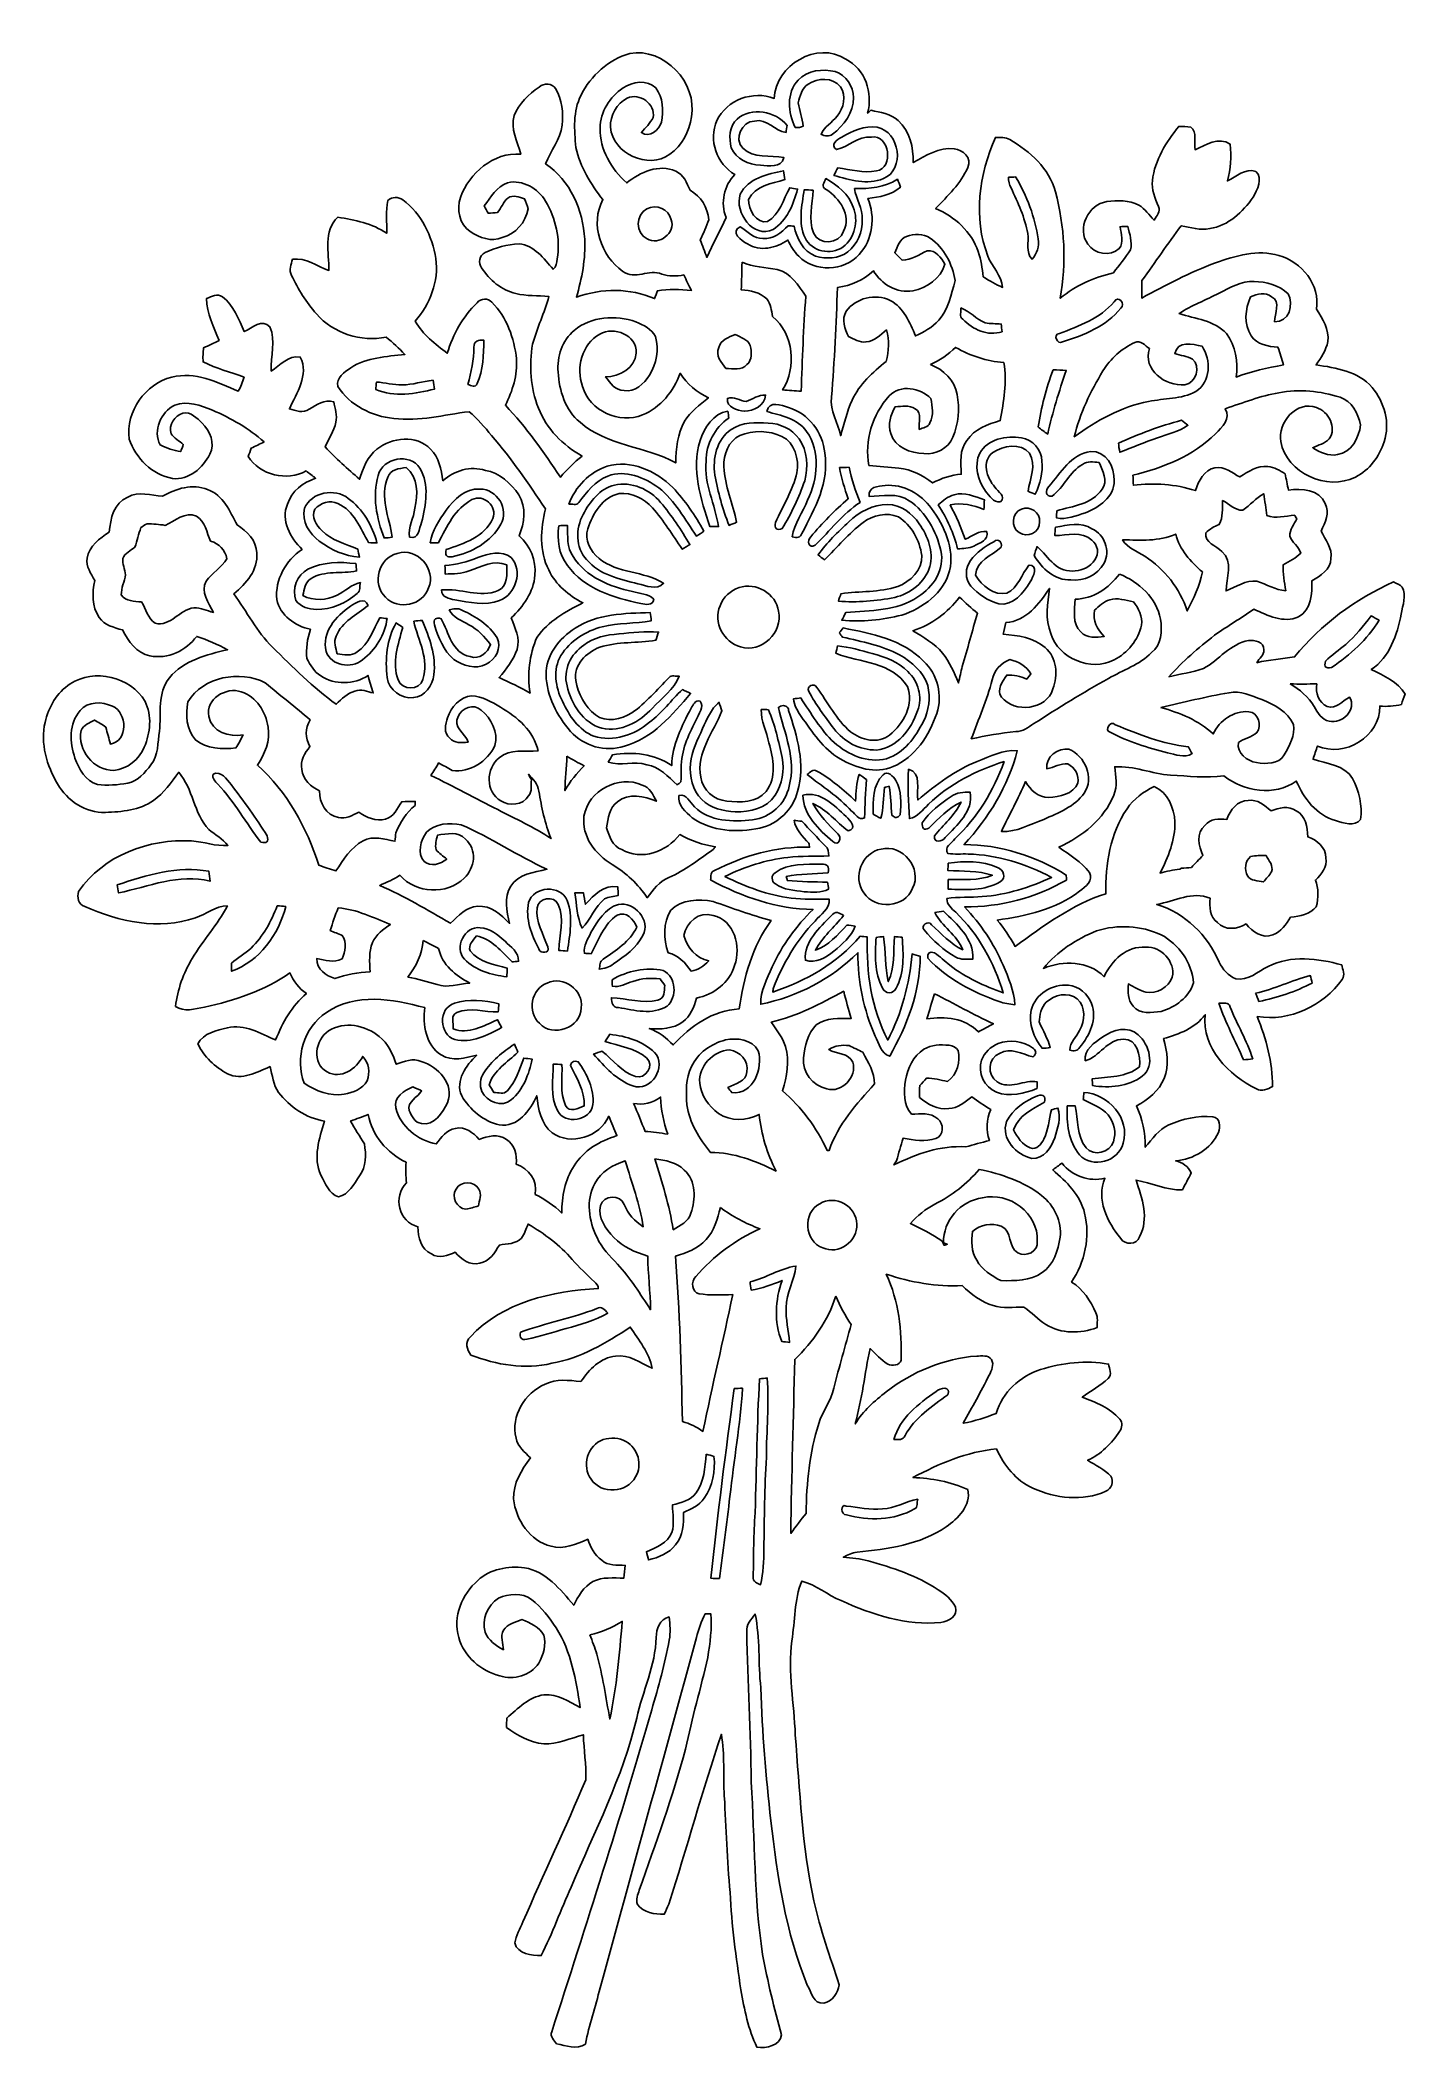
# Model space of a CAD drawing. Header units: centimetres. Extents: x -8.7 to 8.7, y -12.7 to 12.9.
import ezdxf

# ---------------------------------------------------------------- set-up
doc = ezdxf.new("R2010")
doc.units = ezdxf.units.CM
doc.header["$MEASUREMENT"] = 0
doc.layers.add('Camada 1', color=7, linetype='Continuous')

msp = doc.modelspace()

# ---------------------------------------------------------------- linework, layer by layer
at = {"layer": 'Camada 1', "color": 156}
for points, knots in [([(-1.81997, 12.16659), (-1.6965, 12.41601), (-1.46897, 12.61744), (-1.20085, 12.69682), (-1.20085, 12.69682), (-0.76517, 12.7769), (-0.33513, 12.32217), (-0.41627, 11.89073), (-0.41627, 11.89073), (-0.44131, 11.7041), (-0.53481, 11.52454), (-0.69037, 11.41483), (-0.69037, 11.41483), (-0.96555, 11.21586), (-1.41357, 11.4233), (-1.44673, 11.75808), (-1.44673, 11.75808), (-1.44921, 11.90907), (-1.36666, 12.05934), (-1.23119, 12.12885), (-1.23119, 12.12885), (-1.07456, 12.20187), (-0.87241, 12.0537), (-0.9017, 11.88226), (-0.9017, 11.88226), (-0.94014, 11.80994), (-1.00117, 11.75349), (-1.05163, 11.69), (-1.05163, 11.69), (-0.94368, 11.61768), (-0.83361, 11.72386), (-0.79587, 11.82263), (-0.79587, 11.82263), (-0.77611, 11.96869), (-0.77328, 12.13626), (-0.86818, 12.25867), (-0.86818, 12.25867), (-0.98071, 12.3705), (-1.16346, 12.33663), (-1.28517, 12.25832), (-1.28517, 12.25832), (-1.45379, 12.14613), (-1.5748, 11.95317), (-1.57726, 11.7475), (-1.57726, 11.7475), (-1.58362, 11.47692), (-1.43403, 11.22856), (-1.23895, 11.05146), (-1.23895, 11.05146), (-1.06856, 11.18552), (-0.82761, 11.29876), (-0.61453, 11.19928), (-0.61453, 11.19928), (-0.51257, 11.15836), (-0.47554, 11.049), (-0.4339, 10.95728), (-0.4339, 10.95728), (-0.2935, 10.88107), (-0.20954, 10.74067), (-0.19543, 10.58298), (-0.19543, 10.58298), (-0.22789, 10.49619), (-0.26317, 10.41082), (-0.30339, 10.32756), (-0.30339, 10.32756), (-0.27693, 10.25243), (-0.24765, 10.17799), (-0.21836, 10.10355), (-0.21836, 10.10355), (-0.14639, 10.27677), (-0.05079, 10.43869), (0.02399, 10.61049), (0.02399, 10.61049), (-0.04867, 10.79994), (-0.00387, 11.01266), (0.13545, 11.15836), (0.13545, 11.15836), (-0.09455, 11.29171), (-0.20179, 11.59756), (-0.09207, 11.84275), (-0.09207, 11.84275), (0.03281, 12.10556), (0.36688, 12.2308), (0.63675, 12.12497), (0.63675, 12.12497), (0.65017, 12.54407), (1.18674, 12.86544), (1.54657, 12.62274), (1.54657, 12.62274), (1.7974, 12.50208), (1.89194, 12.19481), (1.82421, 11.93694), (1.82421, 11.93694), (1.83444, 11.94611), (1.8542, 11.96516), (1.86407, 11.97433), (1.86407, 11.97433), (1.98542, 11.94787), (2.11771, 11.93058), (2.21333, 11.84239), (2.21333, 11.84239), (2.36502, 11.71222), (2.40524, 11.50126), (2.40488, 11.3104), (2.40488, 11.3104), (2.56399, 11.39965), (2.73507, 11.50584), (2.92488, 11.48608), (2.92488, 11.48608), (3.03635, 11.4748), (3.15277, 11.36685), (3.09808, 11.24795), (3.09808, 11.24795), (3.01096, 11.04159), (2.83951, 10.88636), (2.68922, 10.72585), (2.68922, 10.72585), (2.93193, 10.62425), (3.14395, 10.42952), (3.23003, 10.17693), (3.23003, 10.17693), (3.26848, 10.07427), (3.27978, 9.96456), (3.2953, 9.85696), (3.2953, 9.85696), (3.37431, 9.80757), (3.45475, 9.76065), (3.54012, 9.7229), (3.54012, 9.7229), (3.52672, 9.87601), (3.40465, 9.9822), (3.35421, 10.12119), (3.35421, 10.12119), (3.1623, 10.60731), (3.24167, 11.16153), (3.4491, 11.62896), (3.4491, 11.62896), (3.51013, 11.62579), (3.57716, 11.63708), (3.63149, 11.60215), (3.63149, 11.60215), (3.89078, 11.45433), (4.12996, 11.23456), (4.21323, 10.93893), (4.21323, 10.93893), (4.32788, 10.49796), (4.35645, 10.03299), (4.27284, 9.58391), (4.27284, 9.58391), (4.46651, 9.74831), (4.70429, 9.84955), (4.95017, 9.9074), (4.95017, 9.9074), (5.02214, 10.00619), (5.10222, 10.09896), (5.16784, 10.20197), (5.16784, 10.20197), (5.189, 10.30146), (5.15972, 10.4027), (5.13115, 10.49796), (5.13115, 10.49796), (5.09834, 10.49655), (5.06589, 10.49549), (5.03344, 10.49408), (5.03344, 10.49408), (5.05107, 10.4027), (5.08565, 10.29934), (5.02355, 10.21644), (5.02355, 10.21644), (4.90855, 10.11307), (4.70817, 10.14377), (4.62526, 10.27253), (4.62526, 10.27253), (4.47852, 10.46691), (4.63161, 10.78264), (4.86621, 10.81263), (4.86621, 10.81263), (5.00133, 10.8264), (5.14984, 10.83627), (5.27368, 10.76818), (5.27368, 10.76818), (5.35305, 10.72161), (5.40349, 10.64153), (5.46734, 10.57698), (5.46734, 10.57698), (5.4938, 10.63025), (5.55449, 10.68775), (5.52167, 10.75125), (5.52167, 10.75125), (5.48004, 10.85673), (5.42854, 10.96468), (5.44617, 11.08145), (5.44617, 11.08145), (5.47475, 11.3418), (5.6201, 11.57075), (5.78131, 11.77007), (5.78131, 11.77007), (5.83106, 11.76761), (5.88222, 11.77077), (5.93195, 11.76019), (5.93195, 11.76019), (6.02121, 11.69387), (5.97041, 11.56511), (5.98733, 11.47162), (5.98733, 11.47162), (6.12457, 11.53406), (6.28509, 11.64272), (6.43325, 11.54394), (6.43325, 11.54394), (6.45159, 11.38731), (6.44418, 11.2275), (6.39867, 11.07581), (6.39867, 11.07581), (6.51298, 11.12872), (6.62481, 11.24302), (6.76027, 11.19786), (6.76027, 11.19786), (6.85482, 11.1058), (6.77862, 10.96362), (6.72535, 10.86979), (6.72535, 10.86979), (6.59729, 10.67964), (6.40997, 10.50748), (6.17607, 10.47044), (6.17607, 10.47044), (6.05296, 10.44434), (5.93124, 10.48349), (5.8113, 10.50536), (5.8113, 10.50536), (5.63879, 10.27818), (5.48145, 10.04005), (5.31213, 9.81075), (5.31213, 9.81075), (5.31071, 9.73596), (5.30965, 9.66152), (5.3093, 9.58673), (5.3093, 9.58673), (5.61269, 9.75536), (5.9249, 9.90987), (6.2484, 10.03617), (6.2484, 10.03617), (6.5038, 10.12366), (6.78461, 10.21256), (7.05238, 10.12719), (7.05238, 10.12719), (7.34694, 10.04887), (7.57731, 9.75642), (7.53215, 9.44456), (7.53215, 9.44456), (7.60801, 9.32215), (7.69761, 9.18703), (7.67503, 9.03534), (7.67503, 9.03534), (7.6542, 8.92386), (7.59354, 8.82508), (7.52544, 8.73653), (7.52544, 8.73653), (7.77875, 8.70267), (8.06167, 8.6554), (8.23806, 8.45079), (8.23806, 8.45079), (8.39576, 8.26487), (8.47054, 7.99782), (8.39328, 7.76111), (8.39328, 7.76111), (8.33049, 7.57414), (8.20702, 7.39985), (8.0264, 7.31166), (8.0264, 7.31166), (7.6655, 7.12752), (7.15503, 7.36106), (7.07636, 7.76252), (7.07636, 7.76252), (7.03579, 8.00029), (7.28132, 8.29344), (7.53073, 8.19396), (7.53073, 8.19396), (7.68419, 8.14775), (7.79531, 7.93573), (7.69267, 7.79709), (7.69267, 7.79709), (7.63729, 7.73782), (7.55543, 7.71771), (7.48488, 7.68419), (7.48488, 7.68419), (7.57765, 7.62423), (7.68419, 7.57449), (7.7978, 7.59636), (7.7978, 7.59636), (7.97665, 7.62387), (8.07507, 7.81085), (8.09025, 7.97594), (8.09025, 7.97594), (8.06097, 8.12165), (7.98194, 8.27722), (7.83059, 8.3252), (7.83059, 8.3252), (7.58119, 8.40493), (7.31097, 8.43667), (7.05309, 8.38305), (7.05309, 8.38305), (6.81813, 8.34319), (6.59587, 8.2557), (6.37117, 8.18091), (6.37117, 8.18091), (6.44525, 8.05427), (6.33129, 7.9449), (6.2484, 7.86129), (6.2484, 7.86129), (5.9644, 7.57872), (5.57988, 7.43055), (5.19818, 7.33531), (5.19818, 7.33531), (5.19959, 7.3032), (5.20206, 7.23864), (5.20347, 7.20653), (5.20347, 7.20653), (5.46734, 7.23864), (5.73792, 7.22171), (5.99193, 7.14021), (5.99193, 7.14021), (6.03355, 7.25945), (6.10164, 7.4048), (6.23958, 7.4295), (6.23958, 7.4295), (6.36235, 7.4563), (6.45724, 7.36316), (6.55813, 7.31237), (6.55813, 7.31237), (6.66396, 7.38116), (6.77969, 7.45949), (6.91232, 7.44502), (6.91232, 7.44502), (6.99381, 7.43584), (7.06649, 7.39634), (7.13351, 7.35083), (7.13351, 7.35083), (7.1455, 7.28239), (7.16244, 7.21501), (7.17549, 7.14657), (7.17549, 7.14657), (7.34201, 7.16526), (7.57132, 7.16209), (7.6401, 6.97371), (7.6401, 6.97371), (7.71136, 6.85623), (7.63834, 6.73488), (7.59107, 6.62552), (7.59107, 6.62552), (7.6408, 6.51228), (7.73711, 6.40961), (7.71525, 6.27591), (7.71525, 6.27591), (7.71384, 6.13587), (7.57977, 6.05472), (7.47253, 5.99263), (7.47253, 5.99263), (7.47713, 5.82999), (7.46548, 5.62327), (7.30284, 5.53614), (7.30284, 5.53614), (7.11305, 5.44512), (6.9102, 5.55625), (6.73488, 5.62997), (6.73488, 5.62997), (6.57048, 5.51638), (6.39762, 5.41584), (6.235, 5.29941), (6.235, 5.29941), (6.02755, 5.13997), (5.8314, 4.96534), (5.65467, 4.77237), (5.65467, 4.77237), (5.80073, 4.80871), (5.95205, 4.82599), (6.09458, 4.87574), (6.09458, 4.87574), (6.28931, 4.98756), (6.43748, 5.19041), (6.66784, 5.23451), (6.66784, 5.23451), (6.74334, 5.24121), (6.87069, 5.21545), (6.86045, 5.11527), (6.86045, 5.11527), (6.87069, 5.04754), (6.80049, 5.00556), (6.77333, 4.95158), (6.77333, 4.95158), (6.93101, 4.99145), (7.094, 4.99886), (7.25416, 5.02425), (7.25416, 5.02425), (7.58472, 5.43984), (8.02781, 5.7605), (8.51041, 5.97817), (8.51041, 5.97817), (8.54709, 5.95665), (8.59437, 5.94642), (8.62295, 5.91255), (8.62295, 5.91255), (8.68009, 5.80424), (8.62717, 5.68218), (8.60882, 5.57035), (8.60882, 5.57035), (8.55591, 5.30613), (8.4642, 5.02072), (8.22854, 4.86409), (8.22854, 4.86409), (8.38729, 4.78579), (8.56333, 4.70958), (8.66034, 4.55259), (8.66034, 4.55259), (8.6434, 4.50885), (8.62682, 4.4651), (8.6106, 4.421), (8.6106, 4.421), (8.52063, 4.39807), (8.42785, 4.39173), (8.33578, 4.39983), (8.33578, 4.39983), (8.34743, 4.01177), (7.89023, 3.73979), (7.54379, 3.8922), (7.54379, 3.8922), (7.52544, 3.83611), (7.50605, 3.78037), (7.48805, 3.72392), (7.48805, 3.72392), (7.66375, 3.66676), (7.88599, 3.65371), (7.99112, 3.47873), (7.99112, 3.47873), (8.07084, 3.32069), (8.11954, 3.13477), (8.0913, 2.95804), (8.0913, 2.95804), (8.0158, 2.85891), (7.87259, 2.91711), (7.77416, 2.94357), (7.77416, 2.94357), (7.53109, 3.01096), (7.37198, 3.22686), (7.27392, 3.44664), (7.27392, 3.44664), (6.99664, 3.24872), (6.61105, 3.31082), (6.35458, 3.5126), (6.35458, 3.5126), (6.12916, 3.48333), (5.90232, 3.51048), (5.67689, 3.52283), (5.67689, 3.52283), (5.43665, 3.53625), (5.20946, 3.64418), (4.96675, 3.62761), (4.96675, 3.62761), (4.97733, 3.50801), (5.00415, 3.38208), (4.95335, 3.26777), (4.95335, 3.26777), (4.82988, 2.95909), (4.55083, 2.74284), (4.25696, 2.60667), (4.25696, 2.60667), (4.39137, 2.50684), (4.54413, 2.42076), (4.64538, 2.28458), (4.64538, 2.28458), (4.7011, 2.18015), (4.59351, 2.10078), (4.52013, 2.04611), (4.52013, 2.04611), (4.22027, 1.81292), (3.83962, 1.73355), (3.47239, 1.67922), (3.47239, 1.67922), (3.55847, 1.57551), (3.6329, 1.46227), (3.69958, 1.34513), (3.69958, 1.34513), (4.05906, 1.60408), (4.42419, 1.87819), (4.85174, 2.01259), (4.85174, 2.01259), (4.84716, 2.38619), (4.90607, 2.78024), (5.12268, 3.09386), (5.12268, 3.09386), (5.20664, 3.22085), (5.33118, 3.31257), (5.46805, 3.37609), (5.46805, 3.37609), (5.64161, 3.30234), (5.72206, 3.1062), (5.73122, 2.9284), (5.73122, 2.9284), (5.73651, 2.69769), (5.64585, 2.4786), (5.54319, 2.27646), (5.54319, 2.27646), (5.62504, 2.30011), (5.709, 2.31598), (5.79402, 2.32516), (5.79402, 2.32516), (5.79402, 2.32516), (5.81377, 2.33785), (5.81377, 2.33785), (5.81377, 2.33785), (5.85576, 2.34138), (5.89808, 2.34492), (5.94077, 2.34772), (5.94077, 2.34772), (5.9891, 2.39994), (6.03849, 2.45109), (6.08858, 2.50119), (6.08858, 2.50119), (6.02933, 2.62078), (6.0018, 2.78482), (6.11328, 2.88361), (6.11328, 2.88361), (6.18067, 2.97039), (6.29355, 2.96932), (6.39302, 2.95945), (6.39302, 2.95945), (6.43113, 3.08081), (6.52673, 3.19829), (6.66396, 3.19933), (6.66396, 3.19933), (6.78108, 3.21944), (6.87246, 3.13796), (6.95359, 3.06775), (6.95359, 3.06775), (7.05555, 3.10656), (7.1762, 3.13655), (7.27428, 3.06987), (7.27428, 3.06987), (7.3921, 3.00601), (7.41749, 2.86103), (7.42102, 2.73931), (7.42102, 2.73931), (7.53604, 2.69416), (7.6521, 2.60631), (7.65069, 2.47049), (7.65069, 2.47049), (7.67009, 2.35549), (7.59989, 2.25848), (7.51699, 2.18863), (7.51699, 2.18863), (7.55791, 2.07822), (7.55967, 1.96249), (7.52897, 1.84925), (7.52897, 1.84925), (7.44643, 1.75294), (7.32189, 1.72966), (7.20302, 1.7145), (7.20302, 1.7145), (7.14162, 1.62772), (7.08447, 1.52364), (6.97476, 1.49331), (6.97476, 1.49331), (6.846, 1.43581), (6.713, 1.53175), (6.63609, 1.62947), (6.63609, 1.62947), (6.52426, 1.56279), (6.36763, 1.54269), (6.27274, 1.64853), (6.27274, 1.64853), (6.16937, 1.71803), (6.17502, 1.84679), (6.17784, 1.95686), (6.17784, 1.95686), (5.95417, 2.05281), (5.72347, 1.91698), (5.50121, 1.87888), (5.50121, 1.87888), (5.85716, 1.76954), (6.14785, 1.48554), (6.2932, 1.14582), (6.2932, 1.14582), (6.33659, 1.0548), (6.40927, 0.97155), (6.50451, 0.93415), (6.50451, 0.93415), (6.66255, 0.89923), (6.78497, 1.02763), (6.91761, 1.08866), (6.91761, 1.08866), (7.20794, 1.24037), (7.54944, 1.18991), (7.85318, 1.11019), (7.85318, 1.11019), (7.86341, 1.04985), (7.89939, 0.98283), (7.85741, 0.92569), (7.85741, 0.92569), (7.61541, 0.5916), (7.19349, 0.38347), (6.77791, 0.45261), (6.77791, 0.45261), (6.89115, 0.17003), (6.97652, -0.13053), (6.97264, -0.43709), (6.97264, -0.43709), (6.9102, -0.46884), (6.83541, -0.50694), (6.76768, -0.46601), (6.76768, -0.46601), (6.41385, -0.29209), (6.07165, 0.0515), (6.11716, 0.47659), (6.11716, 0.47659), (5.99015, 0.30797), (5.78555, 0.22647), (5.58835, 0.17356), (5.58835, 0.17356), (5.63104, 0.00916), (5.66454, -0.1718), (5.59399, -0.33372), (5.59399, -0.33372), (5.53261, -0.4953), (5.38726, -0.60113), (5.24228, -0.68333), (5.24228, -0.68333), (5.31705, -0.84842), (5.35905, -1.02622), (5.3541, -1.20826), (5.3541, -1.20826), (5.44125, -1.10101), (5.52696, -0.98495), (5.65572, -0.92533), (5.65572, -0.92533), (5.82824, -0.84454), (6.02402, -0.80573), (6.21417, -0.82161), (6.21417, -0.82161), (6.30765, -0.83185), (6.31542, -0.95108), (6.28473, -1.02093), (6.28473, -1.02093), (6.19159, -1.23189), (5.96406, -1.36348), (5.73933, -1.38324), (5.73933, -1.38324), (5.82719, -1.40194), (5.90125, -1.45133), (5.93865, -1.53528), (5.93865, -1.53528), (5.90232, -1.6076), (5.86422, -1.67886), (5.82612, -1.75048), (5.82612, -1.75048), (5.62222, -1.7593), (5.43524, -1.66051), (5.23733, -1.62701), (5.23733, -1.62701), (5.31283, -1.85561), (5.40807, -2.11701), (5.28038, -2.34631), (5.28038, -2.34631), (5.24862, -2.45039), (5.09551, -2.45709), (5.04189, -2.36819), (5.04189, -2.36819), (4.87291, -2.16252), (4.72792, -1.86901), (4.84222, -1.60372), (4.84222, -1.60372), (4.63727, -1.65028), (4.42524, -1.57656), (4.29612, -1.41111), (4.29612, -1.41111), (4.25591, -1.43968), (4.2164, -1.46861), (4.17724, -1.49754), (4.17724, -1.49754), (4.35434, -1.64394), (4.52613, -1.81785), (4.58364, -2.04823), (4.58364, -2.04823), (4.65666, -2.34631), (4.58681, -2.66946), (4.41783, -2.92347), (4.41783, -2.92347), (4.56282, -3.01342), (4.65878, -3.16089), (4.72615, -3.31435), (4.72615, -3.31435), (4.7565, -3.37255), (4.74203, -3.43958), (4.74169, -3.50237), (4.74169, -3.50237), (4.53212, -3.57752), (4.28412, -3.58634), (4.09151, -3.4618), (4.09151, -3.4618), (3.98531, -3.40501), (3.9123, -3.30482), (3.8107, -3.24238), (3.8107, -3.24238), (3.68053, -3.23919), (3.54576, -3.26565), (3.41982, -3.22155), (3.41982, -3.22155), (3.26777, -3.17675), (3.13937, -3.07869), (3.0286, -2.96827), (3.0286, -2.96827), (2.6998, -2.98414), (2.37348, -2.92629), (2.06199, -2.82256), (2.06199, -2.82256), (2.21933, -3.1623), (2.26342, -3.54329), (2.24966, -3.91371), (2.24966, -3.91371), (2.23731, -3.98533), (2.13395, -3.99308), (2.08068, -3.96521), (2.08068, -3.96521), (1.99424, -3.91337), (1.92899, -3.83504), (1.85561, -3.76802), (1.85561, -3.76802), (1.78893, -4.08622), (1.75153, -4.41077), (1.66758, -4.72546), (1.66758, -4.72546), (1.76459, -4.5607), (1.91206, -4.43442), (2.06128, -4.3187), (2.06128, -4.3187), (2.38972, -4.06011), (2.79435, -3.89784), (3.21098, -3.86291), (3.21098, -3.86291), (3.27413, -3.86608), (3.35774, -3.84457), (3.39794, -3.90913), (3.39794, -3.90913), (3.43782, -3.97474), (3.39901, -4.04707), (3.36937, -4.10774), (3.36937, -4.10774), (3.26495, -4.31375), (3.15207, -4.5152), (3.04129, -4.71769), (3.04129, -4.71769), (3.18452, -4.68877), (3.32422, -4.64609), (3.46004, -4.59176), (3.46004, -4.59176), (3.53554, -4.32293), (3.76237, -4.1208), (4.02307, -4.03577), (4.02307, -4.03577), (4.30072, -3.94723), (4.59951, -3.91442), (4.88809, -3.96487), (4.88809, -3.96487), (4.89513, -4.0259), (4.9403, -4.09821), (4.88314, -4.1483), (4.88314, -4.1483), (4.78296, -4.24039), (4.6616, -4.30564), (4.55259, -4.38643), (4.55259, -4.38643), (4.72439, -4.45347), (4.90784, -4.5212), (5.0299, -4.66689), (5.0299, -4.66689), (5.07047, -4.70817), (5.06201, -4.77801), (5.02778, -4.82106), (5.02778, -4.82106), (4.9276, -4.97592), (4.79142, -5.1114), (4.62209, -5.189), (4.62209, -5.189), (4.72263, -5.25285), (4.83446, -5.30294), (4.91737, -5.39043), (4.91737, -5.39043), (4.95511, -5.45889), (4.92794, -5.55096), (4.85457, -5.582), (4.85457, -5.582), (4.55999, -5.71605), (4.21111, -5.67124), (3.92289, -5.54319), (3.92289, -5.54319), (3.70733, -5.44653), (3.56059, -5.25144), (3.4618, -5.04367), (3.4618, -5.04367), (3.08397, -5.08034), (2.73049, -5.23134), (2.39923, -5.40843), (2.39923, -5.40843), (2.63842, -5.41725), (2.87901, -5.46099), (3.09774, -5.56119), (3.09774, -5.56119), (3.1443, -5.7665), (2.97144, -5.92596), (2.82327, -6.03673), (2.82327, -6.03673), (2.4899, -6.26004), (2.08033, -6.3193), (1.68945, -6.3574), (1.68945, -6.3574), (1.6256, -6.36023), (1.57091, -6.39444), (1.51448, -6.4209), (1.51448, -6.4209), (1.62102, -6.42937), (1.72826, -6.43678), (1.83161, -6.46677), (1.83161, -6.46677), (2.14066, -6.55389), (2.45145, -6.65726), (2.72238, -6.83365), (2.72238, -6.83365), (2.80704, -6.89256), (2.89594, -6.95749), (2.94145, -7.05309), (2.94145, -7.05309), (2.97814, -7.16704), (2.85114, -7.23864), (2.7559, -7.25063), (2.7559, -7.25063), (2.31705, -7.29192), (1.88241, -7.15362), (1.48802, -6.97301), (1.48802, -6.97301), (1.31514, -6.90104), (1.16874, -6.77438), (0.98672, -6.72394), (0.98672, -6.72394), (0.89181, -6.9663), (0.89992, -7.22982), (0.86218, -7.48347), (0.86218, -7.48347), (0.80856, -7.88282), (0.89146, -8.28075), (0.90416, -8.67974), (0.90416, -8.67974), (0.96202, -9.38388), (0.98953, -10.0958), (1.14229, -10.7883), (1.14229, -10.7883), (1.21954, -11.15342), (1.35008, -11.50372), (1.46402, -11.85791), (1.46402, -11.85791), (1.44921, -11.9521), (1.3723, -12.07628), (1.26612, -12.08863), (1.26612, -12.08863), (1.13347, -12.10556), (1.10878, -11.94752), (1.05762, -11.86039), (1.05762, -11.86039), (0.78176, -11.19752), (0.67944, -10.47891), (0.59372, -9.77053), (0.59372, -9.77053), (0.53057, -9.20925), (0.48436, -8.64588), (0.46637, -8.08143), (0.46637, -8.08143), (0.43144, -7.76922), (0.45895, -7.45172), (0.39404, -7.14304), (0.39404, -7.14304), (0.34536, -7.21077), (0.27552, -7.2785), (0.28751, -7.37059), (0.28751, -7.37059), (0.29632, -8.00664), (0.34079, -8.642), (0.3429, -9.2784), (0.3429, -9.2784), (0.39263, -10.00865), (0.37711, -10.74454), (0.4893, -11.46986), (0.4893, -11.46986), (0.55033, -11.81452), (0.63887, -12.15354), (0.72918, -12.49115), (0.72918, -12.49115), (0.71508, -12.63227), (0.53516, -12.66613), (0.41768, -12.65166), (0.41768, -12.65166), (0.30551, -12.42272), (0.25752, -12.16907), (0.21166, -11.92001), (0.21166, -11.92001), (0.15239, -11.50972), (0.09384, -11.09768), (0.07691, -10.68317), (0.07691, -10.68317), (0.03774, -10.2757), (0.02645, -9.86542), (0.00246, -9.45656), (0.00246, -9.45656), (-0.01376, -9.19551), (0.00987, -8.93163), (-0.03562, -8.67268), (-0.03562, -8.67268), (-0.27622, -9.38635), (-0.47237, -10.11485), (-0.70484, -10.83132), (-0.70484, -10.83132), (-0.72178, -10.87508), (-0.74224, -10.91742), (-0.76234, -10.9601), (-0.76234, -10.9601), (-0.8844, -10.96222), (-1.02305, -10.93716), (-1.10277, -10.83592), (-1.10277, -10.83592), (-1.12501, -10.77277), (-1.09748, -10.71104), (-1.07843, -10.65213), (-1.07843, -10.65213), (-0.87241, -10.0584), (-0.65122, -9.4682), (-0.49142, -8.85966), (-0.49142, -8.85966), (-0.40886, -8.46807), (-0.29703, -8.08389), (-0.20708, -7.69408), (-0.20708, -7.69408), (-0.18238, -7.51028), (-0.14993, -7.32579), (-0.17039, -7.13987), (-0.17039, -7.13987), (-0.18767, -7.13987), (-0.2226, -7.13916), (-0.24024, -7.1388), (-0.24024, -7.1388), (-0.28857, -7.23547), (-0.32914, -7.33636), (-0.35136, -7.44255), (-0.35136, -7.44255), (-0.762, -8.92668), (-1.16557, -10.41293), (-1.57726, -11.89708), (-1.57726, -11.89708), (-1.63512, -12.13555), (-1.72013, -12.36732), (-1.76142, -12.60968), (-1.76142, -12.60968), (-1.87642, -12.68341), (-2.00942, -12.63156), (-2.13077, -12.60722), (-2.13077, -12.60722), (-2.15971, -12.56135), (-2.22074, -12.51654), (-2.19216, -12.45622), (-2.19216, -12.45622), (-1.75436, -11.0952), (-1.31621, -9.7342), (-0.92109, -8.36048), (-0.92109, -8.36048), (-0.83538, -8.06838), (-0.75352, -7.77451), (-0.69778, -7.47535), (-0.69778, -7.47535), (-0.68014, -7.37729), (-0.68862, -7.27779), (-0.70026, -7.18007), (-0.70026, -7.18007), (-0.81667, -7.21359), (-0.8643, -7.32754), (-0.86395, -7.43973), (-0.86395, -7.43973), (-0.87171, -7.79814), (-1.03823, -8.12341), (-1.1109, -8.46878), (-1.1109, -8.46878), (-1.2908, -9.21948), (-1.64677, -9.90776), (-1.94486, -10.61507), (-1.94486, -10.61507), (-2.0761, -10.90365), (-2.18405, -11.20245), (-2.3255, -11.48644), (-2.3255, -11.48644), (-2.44615, -11.48396), (-2.6289, -11.46668), (-2.661, -11.32487), (-2.661, -11.32487), (-2.64548, -11.22997), (-2.59679, -11.14495), (-2.5601, -11.05712), (-2.5601, -11.05712), (-2.2941, -10.45457), (-2.01541, -9.85731), (-1.75894, -9.25054), (-1.75894, -9.25054), (-1.75083, -9.05968), (-1.78647, -8.86919), (-1.78822, -8.67798), (-1.78822, -8.67798), (-1.95509, -8.72137), (-2.11771, -8.79897), (-2.2934, -8.79403), (-2.2934, -8.79403), (-2.46873, -8.77639), (-2.62854, -8.6889), (-2.76718, -8.58485), (-2.76718, -8.58485), (-2.76613, -8.5552), (-2.76436, -8.49595), (-2.76331, -8.46596), (-2.76331, -8.46596), (-2.62254, -8.34424), (-2.48214, -8.19784), (-2.28917, -8.16963), (-2.28917, -8.16963), (-2.11949, -8.15233), (-1.97379, -8.25853), (-1.83091, -8.33296), (-1.83091, -8.33296), (-1.88419, -7.98442), (-1.94274, -7.62316), (-2.13465, -7.31979), (-2.13465, -7.31979), (-2.22284, -7.18714), (-2.32127, -7.05767), (-2.44756, -6.95888), (-2.44756, -6.95888), (-2.56821, -6.86435), (-2.7379, -6.88622), (-2.87019, -6.9409), (-2.87019, -6.9409), (-3.00426, -7.03333), (-3.08997, -7.21077), (-3.03847, -7.372), (-3.03847, -7.372), (-2.99895, -7.47818), (-2.90125, -7.54379), (-2.8067, -7.59777), (-2.8067, -7.59777), (-2.81235, -7.51628), (-2.84692, -7.42772), (-2.8067, -7.35047), (-2.8067, -7.35047), (-2.75624, -7.26756), (-2.65499, -7.24817), (-2.57174, -7.2143), (-2.57174, -7.2143), (-2.46591, -7.25628), (-2.35091, -7.30778), (-2.29093, -7.41009), (-2.29093, -7.41009), (-2.26024, -7.5318), (-2.29658, -7.66127), (-2.35795, -7.76746), (-2.35795, -7.76746), (-2.45957, -7.92868), (-2.67687, -7.98547), (-2.85326, -7.92868), (-2.85326, -7.92868), (-3.09386, -7.86765), (-3.30588, -7.68349), (-3.37361, -7.44149), (-3.37361, -7.44149), (-3.45369, -7.17832), (-3.33021, -6.89044), (-3.1309, -6.71512), (-3.1309, -6.71512), (-2.97602, -6.56731), (-2.7446, -6.53204), (-2.53929, -6.55425), (-2.53929, -6.55425), (-2.26413, -6.60082), (-2.08138, -6.82978), (-1.91276, -7.03121), (-1.91276, -7.03121), (-1.85525, -6.91515), (-1.78505, -6.79662), (-1.66863, -6.73135), (-1.66863, -6.73135), (-1.54657, -6.66784), (-1.40582, -6.68655), (-1.27387, -6.68725), (-1.27387, -6.68725), (-1.26894, -6.63222), (-1.26293, -6.57859), (-1.2573, -6.52463), (-1.2573, -6.52463), (-1.3596, -6.51932), (-1.4753, -6.53238), (-1.55716, -6.45829), (-1.55716, -6.45829), (-1.6457, -6.39304), (-1.69969, -6.29532), (-1.73355, -6.193), (-1.73355, -6.193), (-1.87924, -6.25615), (-2.03941, -6.326), (-2.20098, -6.28227), (-2.20098, -6.28227), (-2.46839, -6.21205), (-2.64829, -5.94535), (-2.67899, -5.68006), (-2.67899, -5.68006), (-2.68357, -5.48393), (-2.57774, -5.30859), (-2.46203, -5.15866), (-2.46203, -5.15866), (-2.53471, -5.08494), (-2.62714, -5.01614), (-2.64512, -4.90714), (-2.64512, -4.90714), (-2.71673, -4.62562), (-2.53434, -4.33105), (-2.27576, -4.22098), (-2.27576, -4.22098), (-2.13501, -4.15113), (-1.97309, -4.17125), (-1.82279, -4.18818), (-1.82279, -4.18818), (-1.71838, -4.03506), (-1.5748, -3.88408), (-1.38041, -3.86396), (-1.38041, -3.86396), (-1.20721, -3.83611), (-1.0661, -3.95534), (-0.91651, -4.0192), (-0.91651, -4.0192), (-0.94791, -3.82023), (-1.09114, -3.66148), (-1.19379, -3.49462), (-1.19379, -3.49462), (-1.49718, -3.70134), (-1.82386, -3.88902), (-2.19039, -3.95498), (-2.19039, -3.95498), (-2.53471, -4.04142), (-2.89382, -3.97369), (-3.2205, -3.85092), (-3.2205, -3.85092), (-3.27166, -3.78283), (-3.3027, -3.68265), (-3.22686, -3.61914), (-3.22686, -3.61914), (-2.8141, -3.17746), (-2.18405, -3.03459), (-1.60126, -3.00531), (-1.60126, -3.00531), (-1.59066, -2.96757), (-1.62877, -2.94534), (-1.64889, -2.92028), (-1.64889, -2.92028), (-1.74483, -2.82609), (-1.84538, -2.73649), (-1.93286, -2.63455), (-1.93286, -2.63455), (-2.0895, -2.4518), (-2.28599, -2.30786), (-2.49237, -2.18651), (-2.49237, -2.18651), (-2.51953, -2.24579), (-2.53753, -2.31104), (-2.57774, -2.36361), (-2.57774, -2.36361), (-2.64829, -2.44052), (-2.7626, -2.43662), (-2.85784, -2.45251), (-2.85784, -2.45251), (-2.9157, -2.55093), (-2.98662, -2.65959), (-3.1069, -2.68427), (-3.1069, -2.68427), (-3.23179, -2.71744), (-3.34186, -2.63207), (-3.41877, -2.54423), (-3.41877, -2.54423), (-3.51367, -2.5855), (-3.62654, -2.6289), (-3.72285, -2.56504), (-3.72285, -2.56504), (-3.85692, -2.50754), (-3.89113, -2.35091), (-3.89361, -2.21967), (-3.89361, -2.21967), (-4.13666, -2.16217), (-4.21781, -1.83198), (-4.03789, -1.66334), (-4.03789, -1.66334), (-4.04741, -1.57514), (-4.05095, -1.4866), (-4.04318, -1.39876), (-4.04318, -1.39876), (-4.28659, -1.28057), (-4.47781, -1.06221), (-4.52613, -0.79199), (-4.52613, -0.79199), (-4.59951, -0.82267), (-4.67465, -0.84912), (-4.74944, -0.87524), (-4.74944, -0.87524), (-4.6944, -0.9733), (-4.6362, -1.06961), (-4.57482, -1.16416), (-4.57482, -1.16416), (-4.55083, -1.30281), (-4.54907, -1.45379), (-4.63549, -1.57302), (-4.63549, -1.57302), (-4.7057, -1.67498), (-4.77166, -1.8101), (-4.9029, -1.83973), (-4.9029, -1.83973), (-5.02462, -1.79951), (-5.07434, -1.66722), (-5.12655, -1.56245), (-5.12655, -1.56245), (-5.23063, -1.34196), (-5.14809, -1.09573), (-5.08175, -0.877), (-5.08175, -0.877), (-5.316, -0.83889), (-5.52167, -0.69497), (-5.66632, -0.51082), (-5.66632, -0.51082), (-5.73475, -0.41556), (-5.74392, -0.2942), (-5.77249, -0.18415), (-5.77249, -0.18415), (-5.94113, -0.25259), (-6.13163, -0.36476), (-6.31367, -0.27515), (-6.31367, -0.27515), (-6.47276, -0.18944), (-6.61528, -0.0582), (-6.6922, 0.10724), (-6.6922, 0.10724), (-6.61704, 0.24482), (-6.45371, 0.2741), (-6.31506, 0.3108), (-6.31506, 0.3108), (-6.09881, 0.36018), (-5.89455, 0.23883), (-5.70335, 0.15521), (-5.70335, 0.15521), (-5.61304, 0.37429), (-5.49875, 0.59195), (-5.31176, 0.74365), (-5.31176, 0.74365), (-5.40419, 0.81138), (-5.47511, 0.9017), (-5.52131, 1.00646), (-5.52131, 1.00646), (-5.84517, 0.78246), (-6.22547, 0.65617), (-6.60717, 0.57185), (-6.60717, 0.57185), (-6.72958, 0.54892), (-6.86505, 0.50517), (-6.97793, 0.58137), (-6.97793, 0.58137), (-6.94796, 0.79587), (-6.87634, 1.00507), (-6.7631, 1.18991), (-6.7631, 1.18991), (-6.62905, 1.42309), (-6.44136, 1.62102), (-6.31472, 1.85878), (-6.31472, 1.85878), (-6.46677, 1.86055), (-6.58318, 1.75153), (-6.72253, 1.70921), (-6.72253, 1.70921), (-7.18467, 1.54515), (-7.69513, 1.65876), (-8.12905, 1.85313), (-8.12905, 1.85313), (-8.21266, 1.87678), (-8.2296, 1.96956), (-8.20807, 2.04328), (-8.20807, 2.04328), (-7.89305, 2.50119), (-7.31378, 2.71604), (-6.77157, 2.68534), (-6.77157, 2.68534), (-6.61528, 2.67757), (-6.4664, 2.61338), (-6.30872, 2.62748), (-6.30872, 2.62748), (-6.3754, 2.71322), (-6.47171, 2.76331), (-6.55355, 2.83104), (-6.55355, 2.83104), (-6.74511, 3.03742), (-6.75145, 3.3461), (-6.9342, 3.55881), (-6.9342, 3.55881), (-7.03014, 3.43005), (-7.12257, 3.29318), (-7.25735, 3.20111), (-7.25735, 3.20111), (-7.43303, 3.07445), (-7.65844, 3.05505), (-7.86799, 3.04765), (-7.86799, 3.04765), (-8.11882, 3.03847), (-8.35166, 3.19863), (-8.47548, 3.40959), (-8.47548, 3.40959), (-8.61306, 3.64208), (-8.69632, 3.92394), (-8.63458, 4.19311), (-8.63458, 4.19311), (-8.5866, 4.38431), (-8.48677, 4.57482), (-8.31461, 4.68066), (-8.31461, 4.68066), (-8.01052, 4.8828), (-7.54661, 4.77448), (-7.36353, 4.4591), (-7.36353, 4.4591), (-7.27145, 4.27955), (-7.29543, 4.0594), (-7.37305, 3.87879), (-7.37305, 3.87879), (-7.43654, 3.72109), (-7.58825, 3.59974), (-7.75864, 3.5821), (-7.75864, 3.5821), (-8.01475, 3.57823), (-8.22606, 3.84104), (-8.17562, 4.08939), (-8.17562, 4.08939), (-8.14563, 4.15924), (-8.06908, 4.18747), (-8.0077, 4.22168), (-8.0077, 4.22168), (-7.95867, 4.19347), (-7.90575, 4.16947), (-7.86341, 4.13032), (-7.86341, 4.13032), (-7.84014, 4.06011), (-7.82425, 3.98814), (-7.80308, 3.91724), (-7.80308, 3.91724), (-7.57449, 3.94864), (-7.58542, 4.32082), (-7.77875, 4.39737), (-7.77875, 4.39737), (-7.9068, 4.45876), (-8.09166, 4.46369), (-8.18868, 4.34304), (-8.18868, 4.34304), (-8.33366, 4.17795), (-8.31956, 3.93522), (-8.25464, 3.73873), (-8.25464, 3.73873), (-8.20455, 3.59974), (-8.12023, 3.4491), (-7.96959, 3.40254), (-7.96959, 3.40254), (-7.84153, 3.38771), (-7.7096, 3.39548), (-7.58296, 3.42123), (-7.58296, 3.42123), (-7.45348, 3.44664), (-7.36353, 3.55389), (-7.28768, 3.65371), (-7.28768, 3.65371), (-7.19278, 3.77437), (-7.20231, 3.93629), (-7.17868, 4.08023), (-7.17868, 4.08023), (-7.15856, 4.30847), (-7.20689, 4.5653), (-7.05379, 4.76003), (-7.05379, 4.76003), (-6.86929, 4.97769), (-6.58035, 5.0567), (-6.3126, 5.11632), (-6.3126, 5.11632), (-6.4389, 5.18337), (-6.57014, 5.24087), (-6.70594, 5.28637), (-6.70594, 5.28637), (-6.84142, 5.10399), (-7.0746, 4.99145), (-7.30179, 5.03872), (-7.30179, 5.03872), (-7.46972, 5.07434), (-7.57695, 5.22357), (-7.64962, 5.36787), (-7.64962, 5.36787), (-7.75652, 5.39925), (-7.88105, 5.42536), (-7.94561, 5.52662), (-7.94561, 5.52662), (-8.04156, 5.6642), (-8.03592, 5.84129), (-8.00135, 5.99792), (-8.00135, 5.99792), (-8.05215, 6.084), (-8.11494, 6.17573), (-8.09978, 6.28085), (-8.09978, 6.28085), (-8.07261, 6.43361), (-7.94067, 6.53379), (-7.81755, 6.61141), (-7.81755, 6.61141), (-7.80308, 6.78003), (-7.76216, 6.98712), (-7.58367, 7.05555), (-7.58367, 7.05555), (-7.44326, 7.13458), (-7.28661, 7.07813), (-7.13916, 7.06825), (-7.13916, 7.06825), (-6.9677, 7.16492), (-6.76063, 7.23194), (-6.56836, 7.15291), (-6.56836, 7.15291), (-6.36834, 7.08413), (-6.28473, 6.87458), (-6.19266, 6.70312), (-6.19266, 6.70312), (-6.06636, 6.62481), (-5.94642, 6.50558), (-5.94184, 6.34717), (-5.94184, 6.34717), (-5.92242, 6.13021), (-6.07976, 5.95524), (-6.23464, 5.82612), (-6.23464, 5.82612), (-6.06848, 5.60246), (-5.94571, 5.34458), (-5.74216, 5.15055), (-5.74216, 5.15055), (-5.48781, 4.89162), (-5.22605, 4.63761), (-4.93218, 4.42348), (-4.93218, 4.42348), (-4.86163, 4.48944), (-4.79178, 4.5653), (-4.6944, 4.58998), (-4.6944, 4.58998), (-4.61715, 4.62138), (-4.53743, 4.58399), (-4.46158, 4.56671), (-4.46158, 4.56671), (-4.48556, 4.64043), (-4.50778, 4.71452), (-4.52754, 4.7893), (-4.52754, 4.7893), (-4.70534, 4.67289), (-4.95123, 4.66336), (-5.12938, 4.78367), (-5.12938, 4.78367), (-5.21475, 4.83234), (-5.25744, 4.92478), (-5.30789, 5.00415), (-5.30789, 5.00415), (-5.31671, 5.13079), (-5.30083, 5.25709), (-5.25992, 5.37703), (-5.25992, 5.37703), (-5.45606, 5.41655), (-5.64339, 5.55166), (-5.68888, 5.75486), (-5.68888, 5.75486), (-5.71041, 6.00569), (-5.57635, 6.25581), (-5.36575, 6.39056), (-5.36575, 6.39056), (-5.5111, 6.53732), (-5.64479, 6.75815), (-5.5513, 6.9677), (-5.5513, 6.9677), (-5.50192, 7.13563), (-5.35199, 7.24041), (-5.1943, 7.29684), (-5.1943, 7.29684), (-5.23487, 7.32788), (-5.27507, 7.35894), (-5.31529, 7.38998), (-5.31529, 7.38998), (-5.558, 7.25134), (-5.90267, 7.33848), (-6.05296, 7.57202), (-6.05296, 7.57202), (-6.04273, 7.59882), (-6.02226, 7.65245), (-6.01203, 7.67927), (-6.01203, 7.67927), (-5.9577, 7.70536), (-5.90373, 7.73182), (-5.84941, 7.75794), (-5.84941, 7.75794), (-6.04166, 7.9308), (-6.26957, 8.0592), (-6.50558, 8.16186), (-6.50558, 8.16186), (-6.6548, 8.22359), (-6.82483, 8.28322), (-6.98465, 8.22677), (-6.98465, 8.22677), (-7.16138, 8.13964), (-7.26934, 7.90081), (-7.1695, 7.71983), (-7.1695, 7.71983), (-7.0873, 7.67961), (-7.00017, 7.64998), (-6.9095, 7.63517), (-6.9095, 7.63517), (-6.90104, 7.65774), (-6.88445, 7.7029), (-6.87634, 7.72548), (-6.87634, 7.72548), (-6.92996, 7.76922), (-6.99276, 7.8052), (-7.03297, 7.86306), (-7.03297, 7.86306), (-7.06931, 7.97594), (-6.985, 8.08919), (-6.88092, 8.12553), (-6.88092, 8.12553), (-6.7818, 8.14282), (-6.70312, 8.06061), (-6.63787, 7.99853), (-6.63787, 7.99853), (-6.53379, 7.89869), (-6.47171, 7.7403), (-6.53837, 7.6027), (-6.53837, 7.6027), (-6.62622, 7.42879), (-6.8072, 7.26897), (-7.01392, 7.29297), (-7.01392, 7.29297), (-7.27392, 7.3406), (-7.48064, 7.54944), (-7.56496, 7.79497), (-7.56496, 7.79497), (-7.60976, 8.14528), (-7.36177, 8.49736), (-7.02132, 8.58167), (-7.02132, 8.58167), (-6.73028, 8.65611), (-6.4396, 8.51923), (-6.17926, 8.40175), (-6.17926, 8.40175), (-6.14398, 8.45678), (-6.12527, 8.51993), (-6.10481, 8.58131), (-6.10481, 8.58131), (-6.27839, 8.64622), (-6.45971, 8.69068), (-6.62515, 8.77605), (-6.62515, 8.77605), (-6.62798, 8.83637), (-6.62657, 8.89634), (-6.61775, 8.95597), (-6.61775, 8.95597), (-6.55109, 8.98348), (-6.48545, 9.01453), (-6.42196, 9.0491), (-6.42196, 9.0491), (-6.49323, 9.22019), (-6.57401, 9.39235), (-6.58213, 9.58074), (-6.58213, 9.58074), (-6.51827, 9.60754), (-6.44384, 9.65059), (-6.37821, 9.60296), (-6.37821, 9.60296), (-6.23992, 9.49078), (-6.16937, 9.31967), (-6.10129, 9.15987), (-6.10129, 9.15987), (-6.00638, 9.20679), (-5.87092, 9.33097), (-5.77568, 9.22231), (-5.77568, 9.22231), (-5.69524, 9.04592), (-5.76896, 8.84413), (-5.75804, 8.65786), (-5.75804, 8.65786), (-5.64198, 8.73125), (-5.54214, 8.8646), (-5.38868, 8.83743), (-5.38868, 8.83743), (-5.27614, 8.60989), (-5.4356, 8.38129), (-5.52838, 8.17845), (-5.52838, 8.17845), (-5.44617, 8.15445), (-5.3541, 8.11988), (-5.27473, 8.17315), (-5.27473, 8.17315), (-5.17947, 8.23241), (-5.08387, 8.30333), (-4.96464, 8.26876), (-4.96464, 8.26876), (-4.94524, 8.18338), (-4.9163, 8.09519), (-4.93818, 8.00734), (-4.93818, 8.00734), (-4.95723, 7.89305), (-5.0292, 7.79885), (-5.07293, 7.69443), (-5.07293, 7.69443), (-4.93713, 7.54837), (-4.78472, 7.41749), (-4.6362, 7.28345), (-4.6362, 7.28345), (-4.59105, 7.42456), (-4.53636, 7.57307), (-4.41395, 7.66585), (-4.41395, 7.66585), (-4.22592, 7.81755), (-3.91054, 7.85213), (-3.73238, 7.66655), (-3.73238, 7.66655), (-3.62055, 7.56425), (-3.60115, 7.40587), (-3.57504, 7.26475), (-3.57504, 7.26475), (-3.43005, 7.39352), (-3.22509, 7.45737), (-3.036, 7.39668), (-3.036, 7.39668), (-2.85396, 7.36528), (-2.71285, 7.23053), (-2.6102, 7.08518), (-2.6102, 7.08518), (-2.51071, 6.9275), (-2.54212, 6.72747), (-2.60631, 6.56271), (-2.60631, 6.56271), (-2.46486, 6.43995), (-2.38831, 6.25228), (-2.40665, 6.06495), (-2.40665, 6.06495), (-2.41935, 5.84834), (-2.55622, 5.66525), (-2.70756, 5.52026), (-2.70756, 5.52026), (-2.65923, 5.39362), (-2.59009, 5.25992), (-2.63172, 5.12056), (-2.63172, 5.12056), (-2.68005, 4.9851), (-2.77213, 4.87186), (-2.86137, 4.76143), (-2.86137, 4.76143), (-2.72873, 4.69969), (-2.59467, 4.63937), (-2.46839, 4.5653), (-2.46839, 4.5653), (-2.50859, 4.80272), (-2.47509, 5.05319), (-2.37949, 5.27368), (-2.37949, 5.27368), (-2.23943, 5.47828), (-2.01188, 5.60317), (-1.79528, 5.71253), (-1.79528, 5.71253), (-1.9766, 5.80495), (-2.14171, 5.94254), (-2.2299, 6.12985), (-2.2299, 6.12985), (-2.35232, 6.36939), (-2.3361, 6.65232), (-2.27295, 6.90597), (-2.27295, 6.90597), (-2.48425, 7.22877), (-2.7051, 7.54627), (-2.95592, 7.83978), (-2.95592, 7.83978), (-3.04658, 7.9449), (-3.13302, 8.05709), (-3.24343, 8.14211), (-3.24343, 8.14211), (-3.56164, 8.10436), (-3.87843, 8.01581), (-4.20158, 8.05602), (-4.20158, 8.05602), (-4.48027, 8.08319), (-4.76003, 8.22359), (-4.91277, 8.46348), (-4.91277, 8.46348), (-4.93394, 8.57497), (-4.82599, 8.64622), (-4.74732, 8.70161), (-4.74732, 8.70161), (-4.54235, 8.83179), (-4.29331, 8.84378), (-4.0587, 8.87095), (-4.0587, 8.87095), (-4.13561, 8.94715), (-4.21534, 9.01946), (-4.29612, 9.09108), (-4.29612, 9.09108), (-4.61963, 9.02582), (-4.96605, 9.138), (-5.18442, 9.38565), (-5.18442, 9.38565), (-5.3093, 9.53487), (-5.42042, 9.69821), (-5.4998, 9.87601), (-5.4998, 9.87601), (-5.53755, 9.94268), (-5.50615, 10.01465), (-5.48815, 10.08097), (-5.48815, 10.08097), (-5.31777, 10.1032), (-5.17842, 9.99101), (-5.02532, 9.93845), (-5.02532, 9.93845), (-5.0232, 10.16247), (-5.09905, 10.44151), (-4.91243, 10.61473), (-4.91243, 10.61473), (-4.69652, 10.57875), (-4.47392, 10.53782), (-4.29048, 10.41011), (-4.29048, 10.41011), (-4.2859, 10.54911), (-4.30847, 10.69269), (-4.27496, 10.82921), (-4.27496, 10.82921), (-4.22239, 10.87684), (-4.14019, 10.8779), (-4.08515, 10.8338), (-4.08515, 10.8338), (-3.84703, 10.65988), (-3.71298, 10.37449), (-3.66535, 10.08909), (-3.66535, 10.08909), (-3.62513, 9.80122), (-3.7419, 9.50983), (-3.92677, 9.29251), (-3.92677, 9.29251), (-3.83151, 9.12177), (-3.67242, 9.00253), (-3.51966, 8.88576), (-3.51966, 8.88576), (-3.44769, 9.12565), (-3.3221, 9.35284), (-3.14113, 9.52747), (-3.14113, 9.52747), (-3.09457, 9.58285), (-3.00284, 9.59131), (-2.95451, 9.53417), (-2.95451, 9.53417), (-2.7626, 9.34507), (-2.66946, 9.07661), (-2.64018, 8.81345), (-2.64018, 8.81345), (-2.62536, 8.60813), (-2.69168, 8.40634), (-2.78058, 8.22359), (-2.78058, 8.22359), (-2.51636, 7.94419), (-2.2934, 7.62987), (-2.08138, 7.3099), (-2.08138, 7.3099), (-1.99777, 7.40726), (-1.90712, 7.49828), (-1.80657, 7.57836), (-1.80657, 7.57836), (-2.04998, 7.71594), (-2.25989, 7.9248), (-2.36114, 8.18868), (-2.36114, 8.18868), (-2.46556, 8.44444), (-2.47826, 8.73054), (-2.43592, 9.00112), (-2.43592, 9.00112), (-2.37842, 9.20644), (-2.28389, 9.39976), (-2.22849, 9.60613), (-2.22849, 9.60613), (-2.36855, 9.62166), (-2.51213, 9.60861), (-2.64936, 9.64635), (-2.64936, 9.64635), (-2.83279, 9.68516), (-2.98202, 9.81816), (-3.08434, 9.9702), (-3.08434, 9.9702), (-3.1316, 10.03158), (-3.1136, 10.13318), (-3.03954, 10.16423), (-3.03954, 10.16423), (-2.90512, 10.22808), (-2.75731, 10.27112), (-2.60772, 10.27571), (-2.60772, 10.27571), (-2.41158, 10.25983), (-2.2941, 10.08661), (-2.17416, 9.95291), (-2.17416, 9.95291), (-2.13184, 9.9822), (-2.13218, 10.03969), (-2.12266, 10.08486), (-2.12266, 10.08486), (-2.08104, 10.33638), (-2.13924, 10.60061), (-2.26976, 10.81758), (-2.26976, 10.81758), (-2.36466, 10.98126), (-2.56222, 11.09733), (-2.75307, 11.05358), (-2.75307, 11.05358), (-2.89172, 11.00384), (-2.9665, 10.87084), (-3.05047, 10.76007), (-3.05047, 10.76007), (-3.03354, 10.72832), (-3.01659, 10.69657), (-2.99931, 10.66482), (-2.99931, 10.66482), (-2.96016, 10.66765), (-2.92064, 10.66834), (-2.88149, 10.67576), (-2.88149, 10.67576), (-2.83174, 10.73185), (-2.80952, 10.81051), (-2.75025, 10.8585), (-2.75025, 10.8585), (-2.68323, 10.90507), (-2.60631, 10.86767), (-2.53683, 10.84932), (-2.53683, 10.84932), (-2.52165, 10.80629), (-2.50613, 10.76325), (-2.49025, 10.72056), (-2.49025, 10.72056), (-2.52448, 10.54664), (-2.64971, 10.40341), (-2.82222, 10.35719), (-2.82222, 10.35719), (-2.95945, 10.29193), (-3.10938, 10.3579), (-3.22791, 10.43199), (-3.22791, 10.43199), (-3.3662, 10.52442), (-3.40395, 10.71315), (-3.35385, 10.86484), (-3.35385, 10.86484), (-3.23885, 11.17881), (-2.93582, 11.44198), (-2.5855, 11.41589), (-2.5855, 11.41589), (-2.62678, 11.57604), (-2.72133, 11.73868), (-2.67017, 11.90766), (-2.67017, 11.90766), (-2.61055, 12.06111), (-2.4825, 12.17576), (-2.35232, 12.27032), (-2.35232, 12.27032), (-2.2934, 12.32252), (-2.18546, 12.32288), (-2.14312, 12.2495), (-2.14312, 12.2495), (-2.06021, 12.11121), (-2.04364, 11.94188), (-2.05951, 11.78418), (-2.05951, 11.78418), (-2.07926, 11.6018), (-2.20698, 11.46139), (-2.26976, 11.29488), (-2.26976, 11.29488), (-1.95721, 11.08075), (-1.79387, 10.70574), (-1.77236, 10.33638), (-1.77236, 10.33638), (-1.76001, 10.08556), (-1.80869, 9.83721), (-1.87749, 9.59731), (-1.87749, 9.59731), (-1.55716, 9.71584), (-1.19909, 9.71444), (-0.8837, 9.58038), (-0.8837, 9.58038), (-0.87488, 9.60543), (-0.85724, 9.65552), (-0.84842, 9.68021), (-0.84842, 9.68021), (-0.7052, 9.70492), (-0.55986, 9.69751), (-0.41627, 9.68198), (-0.41627, 9.68198), (-0.44874, 9.74831), (-0.48083, 9.81463), (-0.51293, 9.88094), (-0.51293, 9.88094), (-0.60607, 9.86472), (-0.70167, 9.86261), (-0.79233, 9.89083), (-0.79233, 9.89083), (-0.95496, 9.96244), (-1.13524, 9.81145), (-1.28975, 9.92611), (-1.28975, 9.92611), (-1.56386, 10.1226), (-1.71131, 10.53006), (-1.54094, 10.83909), (-1.54094, 10.83909), (-1.69791, 11.03347), (-1.82774, 11.25643), (-1.8856, 11.50055), (-1.8856, 11.50055), (-1.90394, 11.72316), (-1.92546, 11.96057), (-1.81997, 12.16659)], [0, 0, 0, 0, 0.00207469, 0.00207469, 0.00207469, 0.00207469, 0.00414938, 0.00414938, 0.00414938, 0.00414938, 0.00622407, 0.00622407, 0.00622407, 0.00622407, 0.00829876, 0.00829876, 0.00829876, 0.00829876, 0.01037344, 0.01037344, 0.01037344, 0.01037344, 0.01244813, 0.01244813, 0.01244813, 0.01244813, 0.01452282, 0.01452282, 0.01452282, 0.01452282, 0.01659751, 0.01659751, 0.01659751, 0.01659751, 0.0186722, 0.0186722, 0.0186722, 0.0186722, 0.02074689, 0.02074689, 0.02074689, 0.02074689, 0.02282158, 0.02282158, 0.02282158, 0.02282158, 0.02489627, 0.02489627, 0.02489627, 0.02489627, 0.02697095, 0.02697095, 0.02697095, 0.02697095, 0.02904564, 0.02904564, 0.02904564, 0.02904564, 0.03112033, 0.03112033, 0.03112033, 0.03112033, 0.03319502, 0.03319502, 0.03319502, 0.03319502, 0.03526971, 0.03526971, 0.03526971, 0.03526971, 0.0373444, 0.0373444, 0.0373444, 0.0373444, 0.03941909, 0.03941909, 0.03941909, 0.03941909, 0.04149378, 0.04149378, 0.04149378, 0.04149378, 0.04356846, 0.04356846, 0.04356846, 0.04356846, 0.04564315, 0.04564315, 0.04564315, 0.04564315, 0.04771784, 0.04771784, 0.04771784, 0.04771784, 0.04979253, 0.04979253, 0.04979253, 0.04979253, 0.05186722, 0.05186722, 0.05186722, 0.05186722, 0.05394191, 0.05394191, 0.05394191, 0.05394191, 0.0560166, 0.0560166, 0.0560166, 0.0560166, 0.05809129, 0.05809129, 0.05809129, 0.05809129, 0.06016598, 0.06016598, 0.06016598, 0.06016598, 0.06224066, 0.06224066, 0.06224066, 0.06224066, 0.06431535, 0.06431535, 0.06431535, 0.06431535, 0.06639004, 0.06639004, 0.06639004, 0.06639004, 0.06846473, 0.06846473, 0.06846473, 0.06846473, 0.07053942, 0.07053942, 0.07053942, 0.07053942, 0.07261411, 0.07261411, 0.07261411, 0.07261411, 0.0746888, 0.0746888, 0.0746888, 0.0746888, 0.07676349, 0.07676349, 0.07676349, 0.07676349, 0.07883817, 0.07883817, 0.07883817, 0.07883817, 0.08091286, 0.08091286, 0.08091286, 0.08091286, 0.08298755, 0.08298755, 0.08298755, 0.08298755, 0.08506224, 0.08506224, 0.08506224, 0.08506224, 0.08713693, 0.08713693, 0.08713693, 0.08713693, 0.08921162, 0.08921162, 0.08921162, 0.08921162, 0.09128631, 0.09128631, 0.09128631, 0.09128631, 0.093361, 0.093361, 0.093361, 0.093361, 0.09543568, 0.09543568, 0.09543568, 0.09543568, 0.09751037, 0.09751037, 0.09751037, 0.09751037, 0.09958506, 0.09958506, 0.09958506, 0.09958506, 0.10165975, 0.10165975, 0.10165975, 0.10165975, 0.10373444, 0.10373444, 0.10373444, 0.10373444, 0.10580913, 0.10580913, 0.10580913, 0.10580913, 0.10788382, 0.10788382, 0.10788382, 0.10788382, 0.10995851, 0.10995851, 0.10995851, 0.10995851, 0.1120332, 0.1120332, 0.1120332, 0.1120332, 0.11410788, 0.11410788, 0.11410788, 0.11410788, 0.11618257, 0.11618257, 0.11618257, 0.11618257, 0.11825726, 0.11825726, 0.11825726, 0.11825726, 0.12033195, 0.12033195, 0.12033195, 0.12033195, 0.12240664, 0.12240664, 0.12240664, 0.12240664, 0.12448133, 0.12448133, 0.12448133, 0.12448133, 0.12655602, 0.12655602, 0.12655602, 0.12655602, 0.12863071, 0.12863071, 0.12863071, 0.12863071, 0.13070539, 0.13070539, 0.13070539, 0.13070539, 0.13278008, 0.13278008, 0.13278008, 0.13278008, 0.13485477, 0.13485477, 0.13485477, 0.13485477, 0.13692946, 0.13692946, 0.13692946, 0.13692946, 0.13900415, 0.13900415, 0.13900415, 0.13900415, 0.14107884, 0.14107884, 0.14107884, 0.14107884, 0.14315353, 0.14315353, 0.14315353, 0.14315353, 0.14522822, 0.14522822, 0.14522822, 0.14522822, 0.1473029, 0.1473029, 0.1473029, 0.1473029, 0.14937759, 0.14937759, 0.14937759, 0.14937759, 0.15145228, 0.15145228, 0.15145228, 0.15145228, 0.15352697, 0.15352697, 0.15352697, 0.15352697, 0.15560166, 0.15560166, 0.15560166, 0.15560166, 0.15767635, 0.15767635, 0.15767635, 0.15767635, 0.15975104, 0.15975104, 0.15975104, 0.15975104, 0.16182573, 0.16182573, 0.16182573, 0.16182573, 0.16390041, 0.16390041, 0.16390041, 0.16390041, 0.1659751, 0.1659751, 0.1659751, 0.1659751, 0.16804979, 0.16804979, 0.16804979, 0.16804979, 0.17012448, 0.17012448, 0.17012448, 0.17012448, 0.17219917, 0.17219917, 0.17219917, 0.17219917, 0.17427386, 0.17427386, 0.17427386, 0.17427386, 0.17634855, 0.17634855, 0.17634855, 0.17634855, 0.17842324, 0.17842324, 0.17842324, 0.17842324, 0.18049793, 0.18049793, 0.18049793, 0.18049793, 0.18257261, 0.18257261, 0.18257261, 0.18257261, 0.1846473, 0.1846473, 0.1846473, 0.1846473, 0.18672199, 0.18672199, 0.18672199, 0.18672199, 0.18879668, 0.18879668, 0.18879668, 0.18879668, 0.19087137, 0.19087137, 0.19087137, 0.19087137, 0.19294606, 0.19294606, 0.19294606, 0.19294606, 0.19502075, 0.19502075, 0.19502075, 0.19502075, 0.19709544, 0.19709544, 0.19709544, 0.19709544, 0.19917012, 0.19917012, 0.19917012, 0.19917012, 0.20124481, 0.20124481, 0.20124481, 0.20124481, 0.2033195, 0.2033195, 0.2033195, 0.2033195, 0.20539419, 0.20539419, 0.20539419, 0.20539419, 0.20746888, 0.20746888, 0.20746888, 0.20746888, 0.20954357, 0.20954357, 0.20954357, 0.20954357, 0.21161826, 0.21161826, 0.21161826, 0.21161826, 0.21369295, 0.21369295, 0.21369295, 0.21369295, 0.21576763, 0.21576763, 0.21576763, 0.21576763, 0.21784232, 0.21784232, 0.21784232, 0.21784232, 0.21991701, 0.21991701, 0.21991701, 0.21991701, 0.2219917, 0.2219917, 0.2219917, 0.2219917, 0.22406639, 0.22406639, 0.22406639, 0.22406639, 0.22614108, 0.22614108, 0.22614108, 0.22614108, 0.22821577, 0.22821577, 0.22821577, 0.22821577, 0.23029046, 0.23029046, 0.23029046, 0.23029046, 0.23236515, 0.23236515, 0.23236515, 0.23236515, 0.23443983, 0.23443983, 0.23443983, 0.23443983, 0.23651452, 0.23651452, 0.23651452, 0.23651452, 0.23858921, 0.23858921, 0.23858921, 0.23858921, 0.2406639, 0.2406639, 0.2406639, 0.2406639, 0.24273859, 0.24273859, 0.24273859, 0.24273859, 0.24481328, 0.24481328, 0.24481328, 0.24481328, 0.24688797, 0.24688797, 0.24688797, 0.24688797, 0.24896266, 0.24896266, 0.24896266, 0.24896266, 0.25103734, 0.25103734, 0.25103734, 0.25103734, 0.25311203, 0.25311203, 0.25311203, 0.25311203, 0.25518672, 0.25518672, 0.25518672, 0.25518672, 0.25726141, 0.25726141, 0.25726141, 0.25726141, 0.2593361, 0.2593361, 0.2593361, 0.2593361, 0.26141079, 0.26141079, 0.26141079, 0.26141079, 0.26348548, 0.26348548, 0.26348548, 0.26348548, 0.26556017, 0.26556017, 0.26556017, 0.26556017, 0.26763485, 0.26763485, 0.26763485, 0.26763485, 0.26970954, 0.26970954, 0.26970954, 0.26970954, 0.27178423, 0.27178423, 0.27178423, 0.27178423, 0.27385892, 0.27385892, 0.27385892, 0.27385892, 0.27593361, 0.27593361, 0.27593361, 0.27593361, 0.2780083, 0.2780083, 0.2780083, 0.2780083, 0.28008299, 0.28008299, 0.28008299, 0.28008299, 0.28215768, 0.28215768, 0.28215768, 0.28215768, 0.28423237, 0.28423237, 0.28423237, 0.28423237, 0.28630705, 0.28630705, 0.28630705, 0.28630705, 0.28838174, 0.28838174, 0.28838174, 0.28838174, 0.29045643, 0.29045643, 0.29045643, 0.29045643, 0.29253112, 0.29253112, 0.29253112, 0.29253112, 0.29460581, 0.29460581, 0.29460581, 0.29460581, 0.2966805, 0.2966805, 0.2966805, 0.2966805, 0.29875519, 0.29875519, 0.29875519, 0.29875519, 0.30082988, 0.30082988, 0.30082988, 0.30082988, 0.30290456, 0.30290456, 0.30290456, 0.30290456, 0.30497925, 0.30497925, 0.30497925, 0.30497925, 0.30705394, 0.30705394, 0.30705394, 0.30705394, 0.30912863, 0.30912863, 0.30912863, 0.30912863, 0.31120332, 0.31120332, 0.31120332, 0.31120332, 0.31327801, 0.31327801, 0.31327801, 0.31327801, 0.3153527, 0.3153527, 0.3153527, 0.3153527, 0.31742739, 0.31742739, 0.31742739, 0.31742739, 0.31950207, 0.31950207, 0.31950207, 0.31950207, 0.32157676, 0.32157676, 0.32157676, 0.32157676, 0.32365145, 0.32365145, 0.32365145, 0.32365145, 0.32572614, 0.32572614, 0.32572614, 0.32572614, 0.32780083, 0.32780083, 0.32780083, 0.32780083, 0.32987552, 0.32987552, 0.32987552, 0.32987552, 0.33195021, 0.33195021, 0.33195021, 0.33195021, 0.3340249, 0.3340249, 0.3340249, 0.3340249, 0.33609959, 0.33609959, 0.33609959, 0.33609959, 0.33817427, 0.33817427, 0.33817427, 0.33817427, 0.34024896, 0.34024896, 0.34024896, 0.34024896, 0.34232365, 0.34232365, 0.34232365, 0.34232365, 0.34439834, 0.34439834, 0.34439834, 0.34439834, 0.34647303, 0.34647303, 0.34647303, 0.34647303, 0.34854772, 0.34854772, 0.34854772, 0.34854772, 0.35062241, 0.35062241, 0.35062241, 0.35062241, 0.3526971, 0.3526971, 0.3526971, 0.3526971, 0.35477178, 0.35477178, 0.35477178, 0.35477178, 0.35684647, 0.35684647, 0.35684647, 0.35684647, 0.35892116, 0.35892116, 0.35892116, 0.35892116, 0.36099585, 0.36099585, 0.36099585, 0.36099585, 0.36307054, 0.36307054, 0.36307054, 0.36307054, 0.36514523, 0.36514523, 0.36514523, 0.36514523, 0.36721992, 0.36721992, 0.36721992, 0.36721992, 0.36929461, 0.36929461, 0.36929461, 0.36929461, 0.37136929, 0.37136929, 0.37136929, 0.37136929, 0.37344398, 0.37344398, 0.37344398, 0.37344398, 0.37551867, 0.37551867, 0.37551867, 0.37551867, 0.37759336, 0.37759336, 0.37759336, 0.37759336, 0.37966805, 0.37966805, 0.37966805, 0.37966805, 0.38174274, 0.38174274, 0.38174274, 0.38174274, 0.38381743, 0.38381743, 0.38381743, 0.38381743, 0.38589212, 0.38589212, 0.38589212, 0.38589212, 0.3879668, 0.3879668, 0.3879668, 0.3879668, 0.39004149, 0.39004149, 0.39004149, 0.39004149, 0.39211618, 0.39211618, 0.39211618, 0.39211618, 0.39419087, 0.39419087, 0.39419087, 0.39419087, 0.39626556, 0.39626556, 0.39626556, 0.39626556, 0.39834025, 0.39834025, 0.39834025, 0.39834025, 0.40041494, 0.40041494, 0.40041494, 0.40041494, 0.40248963, 0.40248963, 0.40248963, 0.40248963, 0.40456432, 0.40456432, 0.40456432, 0.40456432, 0.406639, 0.406639, 0.406639, 0.406639, 0.40871369, 0.40871369, 0.40871369, 0.40871369, 0.41078838, 0.41078838, 0.41078838, 0.41078838, 0.41286307, 0.41286307, 0.41286307, 0.41286307, 0.41493776, 0.41493776, 0.41493776, 0.41493776, 0.41701245, 0.41701245, 0.41701245, 0.41701245, 0.41908714, 0.41908714, 0.41908714, 0.41908714, 0.42116183, 0.42116183, 0.42116183, 0.42116183, 0.42323651, 0.42323651, 0.42323651, 0.42323651, 0.4253112, 0.4253112, 0.4253112, 0.4253112, 0.42738589, 0.42738589, 0.42738589, 0.42738589, 0.42946058, 0.42946058, 0.42946058, 0.42946058, 0.43153527, 0.43153527, 0.43153527, 0.43153527, 0.43360996, 0.43360996, 0.43360996, 0.43360996, 0.43568465, 0.43568465, 0.43568465, 0.43568465, 0.43775934, 0.43775934, 0.43775934, 0.43775934, 0.43983402, 0.43983402, 0.43983402, 0.43983402, 0.44190871, 0.44190871, 0.44190871, 0.44190871, 0.4439834, 0.4439834, 0.4439834, 0.4439834, 0.44605809, 0.44605809, 0.44605809, 0.44605809, 0.44813278, 0.44813278, 0.44813278, 0.44813278, 0.45020747, 0.45020747, 0.45020747, 0.45020747, 0.45228216, 0.45228216, 0.45228216, 0.45228216, 0.45435685, 0.45435685, 0.45435685, 0.45435685, 0.45643154, 0.45643154, 0.45643154, 0.45643154, 0.45850622, 0.45850622, 0.45850622, 0.45850622, 0.46058091, 0.46058091, 0.46058091, 0.46058091, 0.4626556, 0.4626556, 0.4626556, 0.4626556, 0.46473029, 0.46473029, 0.46473029, 0.46473029, 0.46680498, 0.46680498, 0.46680498, 0.46680498, 0.46887967, 0.46887967, 0.46887967, 0.46887967, 0.47095436, 0.47095436, 0.47095436, 0.47095436, 0.47302905, 0.47302905, 0.47302905, 0.47302905, 0.47510373, 0.47510373, 0.47510373, 0.47510373, 0.47717842, 0.47717842, 0.47717842, 0.47717842, 0.47925311, 0.47925311, 0.47925311, 0.47925311, 0.4813278, 0.4813278, 0.4813278, 0.4813278, 0.48340249, 0.48340249, 0.48340249, 0.48340249, 0.48547718, 0.48547718, 0.48547718, 0.48547718, 0.48755187, 0.48755187, 0.48755187, 0.48755187, 0.48962656, 0.48962656, 0.48962656, 0.48962656, 0.49170124, 0.49170124, 0.49170124, 0.49170124, 0.49377593, 0.49377593, 0.49377593, 0.49377593, 0.49585062, 0.49585062, 0.49585062, 0.49585062, 0.49792531, 0.49792531, 0.49792531, 0.49792531, 0.5, 0.5, 0.5, 0.5, 0.50207469, 0.50207469, 0.50207469, 0.50207469, 0.50414938, 0.50414938, 0.50414938, 0.50414938, 0.50622407, 0.50622407, 0.50622407, 0.50622407, 0.50829876, 0.50829876, 0.50829876, 0.50829876, 0.51037344, 0.51037344, 0.51037344, 0.51037344, 0.51244813, 0.51244813, 0.51244813, 0.51244813, 0.51452282, 0.51452282, 0.51452282, 0.51452282, 0.51659751, 0.51659751, 0.51659751, 0.51659751, 0.5186722, 0.5186722, 0.5186722, 0.5186722, 0.52074689, 0.52074689, 0.52074689, 0.52074689, 0.52282158, 0.52282158, 0.52282158, 0.52282158, 0.52489627, 0.52489627, 0.52489627, 0.52489627, 0.52697095, 0.52697095, 0.52697095, 0.52697095, 0.52904564, 0.52904564, 0.52904564, 0.52904564, 0.53112033, 0.53112033, 0.53112033, 0.53112033, 0.53319502, 0.53319502, 0.53319502, 0.53319502, 0.53526971, 0.53526971, 0.53526971, 0.53526971, 0.5373444, 0.5373444, 0.5373444, 0.5373444, 0.53941909, 0.53941909, 0.53941909, 0.53941909, 0.54149378, 0.54149378, 0.54149378, 0.54149378, 0.54356846, 0.54356846, 0.54356846, 0.54356846, 0.54564315, 0.54564315, 0.54564315, 0.54564315, 0.54771784, 0.54771784, 0.54771784, 0.54771784, 0.54979253, 0.54979253, 0.54979253, 0.54979253, 0.55186722, 0.55186722, 0.55186722, 0.55186722, 0.55394191, 0.55394191, 0.55394191, 0.55394191, 0.5560166, 0.5560166, 0.5560166, 0.5560166, 0.55809129, 0.55809129, 0.55809129, 0.55809129, 0.56016598, 0.56016598, 0.56016598, 0.56016598, 0.56224066, 0.56224066, 0.56224066, 0.56224066, 0.56431535, 0.56431535, 0.56431535, 0.56431535, 0.56639004, 0.56639004, 0.56639004, 0.56639004, 0.56846473, 0.56846473, 0.56846473, 0.56846473, 0.57053942, 0.57053942, 0.57053942, 0.57053942, 0.57261411, 0.57261411, 0.57261411, 0.57261411, 0.5746888, 0.5746888, 0.5746888, 0.5746888, 0.57676349, 0.57676349, 0.57676349, 0.57676349, 0.57883817, 0.57883817, 0.57883817, 0.57883817, 0.58091286, 0.58091286, 0.58091286, 0.58091286, 0.58298755, 0.58298755, 0.58298755, 0.58298755, 0.58506224, 0.58506224, 0.58506224, 0.58506224, 0.58713693, 0.58713693, 0.58713693, 0.58713693, 0.58921162, 0.58921162, 0.58921162, 0.58921162, 0.59128631, 0.59128631, 0.59128631, 0.59128631, 0.593361, 0.593361, 0.593361, 0.593361, 0.59543568, 0.59543568, 0.59543568, 0.59543568, 0.59751037, 0.59751037, 0.59751037, 0.59751037, 0.59958506, 0.59958506, 0.59958506, 0.59958506, 0.60165975, 0.60165975, 0.60165975, 0.60165975, 0.60373444, 0.60373444, 0.60373444, 0.60373444, 0.60580913, 0.60580913, 0.60580913, 0.60580913, 0.60788382, 0.60788382, 0.60788382, 0.60788382, 0.60995851, 0.60995851, 0.60995851, 0.60995851, 0.6120332, 0.6120332, 0.6120332, 0.6120332, 0.61410788, 0.61410788, 0.61410788, 0.61410788, 0.61618257, 0.61618257, 0.61618257, 0.61618257, 0.61825726, 0.61825726, 0.61825726, 0.61825726, 0.62033195, 0.62033195, 0.62033195, 0.62033195, 0.62240664, 0.62240664, 0.62240664, 0.62240664, 0.62448133, 0.62448133, 0.62448133, 0.62448133, 0.62655602, 0.62655602, 0.62655602, 0.62655602, 0.62863071, 0.62863071, 0.62863071, 0.62863071, 0.63070539, 0.63070539, 0.63070539, 0.63070539, 0.63278008, 0.63278008, 0.63278008, 0.63278008, 0.63485477, 0.63485477, 0.63485477, 0.63485477, 0.63692946, 0.63692946, 0.63692946, 0.63692946, 0.63900415, 0.63900415, 0.63900415, 0.63900415, 0.64107884, 0.64107884, 0.64107884, 0.64107884, 0.64315353, 0.64315353, 0.64315353, 0.64315353, 0.64522822, 0.64522822, 0.64522822, 0.64522822, 0.6473029, 0.6473029, 0.6473029, 0.6473029, 0.64937759, 0.64937759, 0.64937759, 0.64937759, 0.65145228, 0.65145228, 0.65145228, 0.65145228, 0.65352697, 0.65352697, 0.65352697, 0.65352697, 0.65560166, 0.65560166, 0.65560166, 0.65560166, 0.65767635, 0.65767635, 0.65767635, 0.65767635, 0.65975104, 0.65975104, 0.65975104, 0.65975104, 0.66182573, 0.66182573, 0.66182573, 0.66182573, 0.66390041, 0.66390041, 0.66390041, 0.66390041, 0.6659751, 0.6659751, 0.6659751, 0.6659751, 0.66804979, 0.66804979, 0.66804979, 0.66804979, 0.67012448, 0.67012448, 0.67012448, 0.67012448, 0.67219917, 0.67219917, 0.67219917, 0.67219917, 0.67427386, 0.67427386, 0.67427386, 0.67427386, 0.67634855, 0.67634855, 0.67634855, 0.67634855, 0.67842324, 0.67842324, 0.67842324, 0.67842324, 0.68049793, 0.68049793, 0.68049793, 0.68049793, 0.68257261, 0.68257261, 0.68257261, 0.68257261, 0.6846473, 0.6846473, 0.6846473, 0.6846473, 0.68672199, 0.68672199, 0.68672199, 0.68672199, 0.68879668, 0.68879668, 0.68879668, 0.68879668, 0.69087137, 0.69087137, 0.69087137, 0.69087137, 0.69294606, 0.69294606, 0.69294606, 0.69294606, 0.69502075, 0.69502075, 0.69502075, 0.69502075, 0.69709544, 0.69709544, 0.69709544, 0.69709544, 0.69917012, 0.69917012, 0.69917012, 0.69917012, 0.70124481, 0.70124481, 0.70124481, 0.70124481, 0.7033195, 0.7033195, 0.7033195, 0.7033195, 0.70539419, 0.70539419, 0.70539419, 0.70539419, 0.70746888, 0.70746888, 0.70746888, 0.70746888, 0.70954357, 0.70954357, 0.70954357, 0.70954357, 0.71161826, 0.71161826, 0.71161826, 0.71161826, 0.71369295, 0.71369295, 0.71369295, 0.71369295, 0.71576763, 0.71576763, 0.71576763, 0.71576763, 0.71784232, 0.71784232, 0.71784232, 0.71784232, 0.71991701, 0.71991701, 0.71991701, 0.71991701, 0.7219917, 0.7219917, 0.7219917, 0.7219917, 0.72406639, 0.72406639, 0.72406639, 0.72406639, 0.72614108, 0.72614108, 0.72614108, 0.72614108, 0.72821577, 0.72821577, 0.72821577, 0.72821577, 0.73029046, 0.73029046, 0.73029046, 0.73029046, 0.73236515, 0.73236515, 0.73236515, 0.73236515, 0.73443983, 0.73443983, 0.73443983, 0.73443983, 0.73651452, 0.73651452, 0.73651452, 0.73651452, 0.73858921, 0.73858921, 0.73858921, 0.73858921, 0.7406639, 0.7406639, 0.7406639, 0.7406639, 0.74273859, 0.74273859, 0.74273859, 0.74273859, 0.74481328, 0.74481328, 0.74481328, 0.74481328, 0.74688797, 0.74688797, 0.74688797, 0.74688797, 0.74896266, 0.74896266, 0.74896266, 0.74896266, 0.75103734, 0.75103734, 0.75103734, 0.75103734, 0.75311203, 0.75311203, 0.75311203, 0.75311203, 0.75518672, 0.75518672, 0.75518672, 0.75518672, 0.75726141, 0.75726141, 0.75726141, 0.75726141, 0.7593361, 0.7593361, 0.7593361, 0.7593361, 0.76141079, 0.76141079, 0.76141079, 0.76141079, 0.76348548, 0.76348548, 0.76348548, 0.76348548, 0.76556017, 0.76556017, 0.76556017, 0.76556017, 0.76763485, 0.76763485, 0.76763485, 0.76763485, 0.76970954, 0.76970954, 0.76970954, 0.76970954, 0.77178423, 0.77178423, 0.77178423, 0.77178423, 0.77385892, 0.77385892, 0.77385892, 0.77385892, 0.77593361, 0.77593361, 0.77593361, 0.77593361, 0.7780083, 0.7780083, 0.7780083, 0.7780083, 0.78008299, 0.78008299, 0.78008299, 0.78008299, 0.78215768, 0.78215768, 0.78215768, 0.78215768, 0.78423237, 0.78423237, 0.78423237, 0.78423237, 0.78630705, 0.78630705, 0.78630705, 0.78630705, 0.78838174, 0.78838174, 0.78838174, 0.78838174, 0.79045643, 0.79045643, 0.79045643, 0.79045643, 0.79253112, 0.79253112, 0.79253112, 0.79253112, 0.79460581, 0.79460581, 0.79460581, 0.79460581, 0.7966805, 0.7966805, 0.7966805, 0.7966805, 0.79875519, 0.79875519, 0.79875519, 0.79875519, 0.80082988, 0.80082988, 0.80082988, 0.80082988, 0.80290456, 0.80290456, 0.80290456, 0.80290456, 0.80497925, 0.80497925, 0.80497925, 0.80497925, 0.80705394, 0.80705394, 0.80705394, 0.80705394, 0.80912863, 0.80912863, 0.80912863, 0.80912863, 0.81120332, 0.81120332, 0.81120332, 0.81120332, 0.81327801, 0.81327801, 0.81327801, 0.81327801, 0.8153527, 0.8153527, 0.8153527, 0.8153527, 0.81742739, 0.81742739, 0.81742739, 0.81742739, 0.81950207, 0.81950207, 0.81950207, 0.81950207, 0.82157676, 0.82157676, 0.82157676, 0.82157676, 0.82365145, 0.82365145, 0.82365145, 0.82365145, 0.82572614, 0.82572614, 0.82572614, 0.82572614, 0.82780083, 0.82780083, 0.82780083, 0.82780083, 0.82987552, 0.82987552, 0.82987552, 0.82987552, 0.83195021, 0.83195021, 0.83195021, 0.83195021, 0.8340249, 0.8340249, 0.8340249, 0.8340249, 0.83609959, 0.83609959, 0.83609959, 0.83609959, 0.83817427, 0.83817427, 0.83817427, 0.83817427, 0.84024896, 0.84024896, 0.84024896, 0.84024896, 0.84232365, 0.84232365, 0.84232365, 0.84232365, 0.84439834, 0.84439834, 0.84439834, 0.84439834, 0.84647303, 0.84647303, 0.84647303, 0.84647303, 0.84854772, 0.84854772, 0.84854772, 0.84854772, 0.85062241, 0.85062241, 0.85062241, 0.85062241, 0.8526971, 0.8526971, 0.8526971, 0.8526971, 0.85477178, 0.85477178, 0.85477178, 0.85477178, 0.85684647, 0.85684647, 0.85684647, 0.85684647, 0.85892116, 0.85892116, 0.85892116, 0.85892116, 0.86099585, 0.86099585, 0.86099585, 0.86099585, 0.86307054, 0.86307054, 0.86307054, 0.86307054, 0.86514523, 0.86514523, 0.86514523, 0.86514523, 0.86721992, 0.86721992, 0.86721992, 0.86721992, 0.86929461, 0.86929461, 0.86929461, 0.86929461, 0.87136929, 0.87136929, 0.87136929, 0.87136929, 0.87344398, 0.87344398, 0.87344398, 0.87344398, 0.87551867, 0.87551867, 0.87551867, 0.87551867, 0.87759336, 0.87759336, 0.87759336, 0.87759336, 0.87966805, 0.87966805, 0.87966805, 0.87966805, 0.88174274, 0.88174274, 0.88174274, 0.88174274, 0.88381743, 0.88381743, 0.88381743, 0.88381743, 0.88589212, 0.88589212, 0.88589212, 0.88589212, 0.8879668, 0.8879668, 0.8879668, 0.8879668, 0.89004149, 0.89004149, 0.89004149, 0.89004149, 0.89211618, 0.89211618, 0.89211618, 0.89211618, 0.89419087, 0.89419087, 0.89419087, 0.89419087, 0.89626556, 0.89626556, 0.89626556, 0.89626556, 0.89834025, 0.89834025, 0.89834025, 0.89834025, 0.90041494, 0.90041494, 0.90041494, 0.90041494, 0.90248963, 0.90248963, 0.90248963, 0.90248963, 0.90456432, 0.90456432, 0.90456432, 0.90456432, 0.906639, 0.906639, 0.906639, 0.906639, 0.90871369, 0.90871369, 0.90871369, 0.90871369, 0.91078838, 0.91078838, 0.91078838, 0.91078838, 0.91286307, 0.91286307, 0.91286307, 0.91286307, 0.91493776, 0.91493776, 0.91493776, 0.91493776, 0.91701245, 0.91701245, 0.91701245, 0.91701245, 0.91908714, 0.91908714, 0.91908714, 0.91908714, 0.92116183, 0.92116183, 0.92116183, 0.92116183, 0.92323651, 0.92323651, 0.92323651, 0.92323651, 0.9253112, 0.9253112, 0.9253112, 0.9253112, 0.92738589, 0.92738589, 0.92738589, 0.92738589, 0.92946058, 0.92946058, 0.92946058, 0.92946058, 0.93153527, 0.93153527, 0.93153527, 0.93153527, 0.93360996, 0.93360996, 0.93360996, 0.93360996, 0.93568465, 0.93568465, 0.93568465, 0.93568465, 0.93775934, 0.93775934, 0.93775934, 0.93775934, 0.93983402, 0.93983402, 0.93983402, 0.93983402, 0.94190871, 0.94190871, 0.94190871, 0.94190871, 0.9439834, 0.9439834, 0.9439834, 0.9439834, 0.94605809, 0.94605809, 0.94605809, 0.94605809, 0.94813278, 0.94813278, 0.94813278, 0.94813278, 0.95020747, 0.95020747, 0.95020747, 0.95020747, 0.95228216, 0.95228216, 0.95228216, 0.95228216, 0.95435685, 0.95435685, 0.95435685, 0.95435685, 0.95643154, 0.95643154, 0.95643154, 0.95643154, 0.95850622, 0.95850622, 0.95850622, 0.95850622, 0.96058091, 0.96058091, 0.96058091, 0.96058091, 0.9626556, 0.9626556, 0.9626556, 0.9626556, 0.96473029, 0.96473029, 0.96473029, 0.96473029, 0.96680498, 0.96680498, 0.96680498, 0.96680498, 0.96887967, 0.96887967, 0.96887967, 0.96887967, 0.97095436, 0.97095436, 0.97095436, 0.97095436, 0.97302905, 0.97302905, 0.97302905, 0.97302905, 0.97510373, 0.97510373, 0.97510373, 0.97510373, 0.97717842, 0.97717842, 0.97717842, 0.97717842, 0.97925311, 0.97925311, 0.97925311, 0.97925311, 0.9813278, 0.9813278, 0.9813278, 0.9813278, 0.98340249, 0.98340249, 0.98340249, 0.98340249, 0.98547718, 0.98547718, 0.98547718, 0.98547718, 0.98755187, 0.98755187, 0.98755187, 0.98755187, 0.98962656, 0.98962656, 0.98962656, 0.98962656, 0.99170124, 0.99170124, 0.99170124, 0.99170124, 0.99377593, 0.99377593, 0.99377593, 0.99377593, 0.99585062, 0.99585062, 0.99585062, 0.99585062, 1, 1, 1, 1]), ([(0.94192, 12.35886), (0.94192, 12.35886), (0.94192, 12.35886), (0.94192, 12.35886), (0.94192, 12.35886), (0.78668, 12.1987), (0.8128, 11.94223), (0.90416, 11.75631), (0.90416, 11.75631), (0.94014, 11.75137), (0.97437, 11.75737), (1.00612, 11.77395), (1.00612, 11.77395), (0.99094, 11.87379), (0.96343, 11.97081), (0.94051, 12.06853), (0.94051, 12.06853), (0.96767, 12.15284), (0.98248, 12.25655), (1.06715, 12.30524), (1.06715, 12.30524), (1.18709, 12.39061), (1.38219, 12.3966), (1.47884, 12.27208), (1.47884, 12.27208), (1.5568, 12.15777), (1.52047, 12.0015), (1.43581, 11.90059), (1.43581, 11.90059), (1.37442, 11.81734), (1.27282, 11.76725), (1.23331, 11.66777), (1.23331, 11.66777), (1.27916, 11.64872), (1.33702, 11.63284), (1.37795, 11.672), (1.37795, 11.672), (1.52364, 11.77959), (1.64782, 11.94681), (1.64287, 12.13484), (1.64287, 12.13484), (1.64711, 12.27949), (1.54869, 12.41848), (1.41286, 12.46645), (1.41286, 12.46645), (1.2513, 12.50244), (1.06079, 12.48621), (0.94192, 12.35886)], [0, 0, 0, 0, 0.07692308, 0.07692308, 0.07692308, 0.07692308, 0.15384615, 0.15384615, 0.15384615, 0.15384615, 0.23076923, 0.23076923, 0.23076923, 0.23076923, 0.30769231, 0.30769231, 0.30769231, 0.30769231, 0.38461538, 0.38461538, 0.38461538, 0.38461538, 0.46153846, 0.46153846, 0.46153846, 0.46153846, 0.53846154, 0.53846154, 0.53846154, 0.53846154, 0.61538462, 0.61538462, 0.61538462, 0.61538462, 0.69230769, 0.69230769, 0.69230769, 0.69230769, 0.76923077, 0.76923077, 0.76923077, 0.76923077, 0.84615385, 0.84615385, 0.84615385, 0.84615385, 1, 1, 1, 1]), ([(0.16544, 11.86215), (0.16544, 11.86215), (0.16544, 11.86215), (0.16544, 11.86215), (0.16544, 11.86215), (0.0582, 11.7736), (0.06314, 11.62014), (0.09031, 11.49631), (0.09031, 11.49631), (0.15098, 11.35168), (0.31221, 11.28394), (0.46036, 11.27478), (0.46036, 11.27478), (0.56832, 11.27407), (0.72672, 11.23102), (0.75988, 11.37355), (0.75988, 11.37355), (0.58844, 11.40847), (0.37394, 11.35626), (0.23777, 11.49103), (0.23777, 11.49103), (0.12171, 11.6152), (0.22014, 11.83075), (0.387, 11.8371), (0.387, 11.8371), (0.54575, 11.87626), (0.64452, 11.70587), (0.78705, 11.69387), (0.78705, 11.69387), (0.79021, 11.71609), (0.79691, 11.76019), (0.8001, 11.78242), (0.8001, 11.78242), (0.65122, 11.96163), (0.34712, 12.02548), (0.16544, 11.86215)], [0, 0, 0, 0, 0.1, 0.1, 0.1, 0.1, 0.2, 0.2, 0.2, 0.2, 0.3, 0.3, 0.3, 0.3, 0.4, 0.4, 0.4, 0.4, 0.5, 0.5, 0.5, 0.5, 0.6, 0.6, 0.6, 0.6, 0.7, 0.7, 0.7, 0.7, 0.8, 0.8, 0.8, 0.8, 1, 1, 1, 1]), ([(1.49472, 11.63461), (1.49472, 11.63461), (1.49472, 11.63461), (1.49472, 11.63461), (1.49472, 11.63461), (1.43651, 11.59968), (1.34231, 11.53971), (1.42662, 11.4748), (1.42662, 11.4748), (1.58184, 11.50725), (1.70249, 11.64978), (1.87218, 11.63425), (1.87218, 11.63425), (2.10326, 11.66847), (2.16322, 11.23984), (1.9364, 11.20386), (1.9364, 11.20386), (1.77129, 11.17282), (1.60796, 11.22115), (1.44533, 11.24126), (1.44533, 11.24126), (1.43262, 11.21762), (1.40794, 11.1707), (1.39559, 11.14707), (1.39559, 11.14707), (1.59631, 11.08568), (1.82068, 11.0243), (2.02494, 11.10544), (2.02494, 11.10544), (2.30575, 11.21798), (2.23485, 11.70516), (1.94522, 11.75773), (1.94522, 11.75773), (1.7854, 11.78065), (1.63018, 11.71186), (1.49472, 11.63461)], [0, 0, 0, 0, 0.1, 0.1, 0.1, 0.1, 0.2, 0.2, 0.2, 0.2, 0.3, 0.3, 0.3, 0.3, 0.4, 0.4, 0.4, 0.4, 0.5, 0.5, 0.5, 0.5, 0.6, 0.6, 0.6, 0.6, 0.7, 0.7, 0.7, 0.7, 0.8, 0.8, 0.8, 0.8, 1, 1, 1, 1]), ([(1.65946, 10.98126), (1.65946, 10.98126), (1.65946, 10.98126), (1.65946, 10.98126), (1.65946, 10.98126), (1.67111, 10.84367), (1.76705, 10.72656), (1.75577, 10.58509), (1.75577, 10.58509), (1.7653, 10.42916), (1.69579, 10.27217), (1.57302, 10.17551), (1.57302, 10.17551), (1.46015, 10.08133), (1.29575, 10.08345), (1.1617, 10.12119), (1.1617, 10.12119), (0.99942, 10.1794), (0.92499, 10.34661), (0.8883, 10.50254), (0.8883, 10.50254), (0.86959, 10.50325), (0.83185, 10.50466), (0.81314, 10.50572), (0.81314, 10.50572), (0.72602, 10.42246), (0.62476, 10.32898), (0.49388, 10.3445), (0.49388, 10.3445), (0.37606, 10.34026), (0.29598, 10.43834), (0.20284, 10.49408), (0.20284, 10.49408), (0.0702, 10.42882), (0.22119, 10.31487), (0.29598, 10.27677), (0.29598, 10.27677), (0.45826, 10.17093), (0.66004, 10.22385), (0.80997, 10.32509), (0.80997, 10.32509), (0.84842, 10.25172), (0.88652, 10.17587), (0.94791, 10.11872), (0.94791, 10.11872), (1.1504, 9.9134), (1.52471, 9.92293), (1.7152, 10.14059), (1.7152, 10.14059), (1.89264, 10.32968), (1.92439, 10.61931), (1.82738, 10.85461), (1.82738, 10.85461), (1.97238, 10.8719), (2.12724, 10.89518), (2.24119, 10.99537), (2.24119, 10.99537), (2.23166, 11.03065), (2.2165, 11.06451), (2.2031, 11.09802), (2.2031, 11.09802), (2.04082, 10.99255), (1.8482, 10.9728), (1.65946, 10.98126)], [0, 0, 0, 0, 0.05882353, 0.05882353, 0.05882353, 0.05882353, 0.11764706, 0.11764706, 0.11764706, 0.11764706, 0.17647059, 0.17647059, 0.17647059, 0.17647059, 0.23529412, 0.23529412, 0.23529412, 0.23529412, 0.29411765, 0.29411765, 0.29411765, 0.29411765, 0.35294118, 0.35294118, 0.35294118, 0.35294118, 0.41176471, 0.41176471, 0.41176471, 0.41176471, 0.47058824, 0.47058824, 0.47058824, 0.47058824, 0.52941176, 0.52941176, 0.52941176, 0.52941176, 0.58823529, 0.58823529, 0.58823529, 0.58823529, 0.64705882, 0.64705882, 0.64705882, 0.64705882, 0.70588235, 0.70588235, 0.70588235, 0.70588235, 0.76470588, 0.76470588, 0.76470588, 0.76470588, 0.82352941, 0.82352941, 0.82352941, 0.82352941, 0.88235294, 0.88235294, 0.88235294, 0.88235294, 1, 1, 1, 1]), ([(0.20425, 10.90612), (0.20425, 10.90612), (0.20425, 10.90612), (0.20425, 10.90612), (0.20425, 10.90612), (0.12805, 10.67787), (0.37146, 10.33497), (0.62194, 10.45845), (0.62194, 10.45845), (0.79621, 10.57098), (0.88335, 10.77736), (0.9331, 10.97174), (0.9331, 10.97174), (0.90028, 10.97738), (0.86747, 10.98303), (0.83502, 10.98867), (0.83502, 10.98867), (0.75211, 10.84157), (0.70872, 10.64965), (0.55245, 10.56075), (0.55245, 10.56075), (0.40498, 10.52653), (0.30692, 10.71738), (0.30902, 10.84121), (0.30902, 10.84121), (0.39158, 11.0176), (0.60749, 11.04123), (0.77257, 11.0938), (0.77257, 11.0938), (0.76553, 11.13084), (0.75952, 11.16788), (0.75459, 11.20493), (0.75459, 11.20493), (0.55033, 11.16541), (0.30444, 11.11108), (0.20425, 10.90612)], [0, 0, 0, 0, 0.1, 0.1, 0.1, 0.1, 0.2, 0.2, 0.2, 0.2, 0.3, 0.3, 0.3, 0.3, 0.4, 0.4, 0.4, 0.4, 0.5, 0.5, 0.5, 0.5, 0.6, 0.6, 0.6, 0.6, 0.7, 0.7, 0.7, 0.7, 0.8, 0.8, 0.8, 0.8, 1, 1, 1, 1]), ([(1.29821, 10.9675), (1.29821, 10.9675), (1.29821, 10.9675), (1.29821, 10.9675), (1.29821, 10.9675), (1.46755, 10.85391), (1.61783, 10.64471), (1.51977, 10.43552), (1.51977, 10.43552), (1.46649, 10.27253), (1.20261, 10.25383), (1.13629, 10.41435), (1.13629, 10.41435), (1.06432, 10.58791), (1.12713, 10.77771), (1.1303, 10.95728), (1.1303, 10.95728), (1.0929, 10.9608), (1.05587, 10.96362), (1.01881, 10.96504), (1.01881, 10.96504), (0.98882, 10.76395), (0.93873, 10.54522), (1.03046, 10.35226), (1.03046, 10.35226), (1.11125, 10.17658), (1.35819, 10.13001), (1.51165, 10.23725), (1.51165, 10.23725), (1.66263, 10.34908), (1.71097, 10.57027), (1.64253, 10.74173), (1.64253, 10.74173), (1.58503, 10.90753), (1.4418, 11.02218), (1.29433, 11.10615), (1.29433, 11.10615), (1.27, 11.05887), (1.22836, 10.99784), (1.29821, 10.9675)], [0, 0, 0, 0, 0.09090909, 0.09090909, 0.09090909, 0.09090909, 0.18181818, 0.18181818, 0.18181818, 0.18181818, 0.27272727, 0.27272727, 0.27272727, 0.27272727, 0.36363636, 0.36363636, 0.36363636, 0.36363636, 0.45454545, 0.45454545, 0.45454545, 0.45454545, 0.54545455, 0.54545455, 0.54545455, 0.54545455, 0.63636364, 0.63636364, 0.63636364, 0.63636364, 0.72727273, 0.72727273, 0.72727273, 0.72727273, 0.81818182, 0.81818182, 0.81818182, 0.81818182, 1, 1, 1, 1]), ([(3.61562, 11.12414), (3.61562, 11.12414), (3.61562, 11.12414), (3.61562, 11.12414), (3.61562, 11.12414), (3.61456, 11.07545), (3.62513, 11.02959), (3.64808, 10.98655), (3.64808, 10.98655), (3.73698, 10.80099), (3.82376, 10.61049), (3.85938, 10.40588), (3.85938, 10.40588), (3.88126, 10.29687), (3.82693, 10.16987), (3.91548, 10.08062), (3.91548, 10.08062), (3.97228, 10.154), (4.01389, 10.24325), (3.99204, 10.3385), (3.99204, 10.3385), (3.95286, 10.61649), (3.85092, 10.88743), (3.70557, 11.1266), (3.70557, 11.1266), (3.68299, 11.1259), (3.63819, 11.12485), (3.61562, 11.12414)], [0, 0, 0, 0, 0.125, 0.125, 0.125, 0.125, 0.25, 0.25, 0.25, 0.25, 0.375, 0.375, 0.375, 0.375, 0.5, 0.5, 0.5, 0.5, 0.625, 0.625, 0.625, 0.625, 0.75, 0.75, 0.75, 0.75, 1, 1, 1, 1]), ([(-0.98248, 10.72126), (-0.98248, 10.72126), (-0.98248, 10.72126), (-0.98248, 10.72126), (-0.98248, 10.72126), (-1.12854, 10.65106), (-1.12642, 10.4087), (-0.98071, 10.34026), (-0.98071, 10.34026), (-0.83007, 10.24643), (-0.61348, 10.41611), (-0.67274, 10.58333), (-0.67274, 10.58333), (-0.69919, 10.71633), (-0.86713, 10.78759), (-0.98248, 10.72126)], [0, 0, 0, 0, 0.2, 0.2, 0.2, 0.2, 0.4, 0.4, 0.4, 0.4, 0.6, 0.6, 0.6, 0.6, 1, 1, 1, 1]), ([(2.31951, 10.37096), (2.31951, 10.37096), (2.31951, 10.37096), (2.31951, 10.37096), (2.31951, 10.37096), (2.23166, 10.33815), (2.20591, 10.24008), (2.16923, 10.16316), (2.16923, 10.16316), (2.20027, 10.13213), (2.23131, 10.10038), (2.26236, 10.06862), (2.26236, 10.06862), (2.3823, 10.06615), (2.4765, 10.14271), (2.58092, 10.18857), (2.58092, 10.18857), (2.69168, 10.19951), (2.75978, 10.10179), (2.8067, 10.01676), (2.8067, 10.01676), (2.75201, 9.83473), (2.57951, 9.71726), (2.401, 9.6788), (2.401, 9.6788), (2.19779, 9.64494), (1.99884, 9.76241), (1.89759, 9.93493), (1.89759, 9.93493), (1.7727, 9.81533), (1.61325, 9.74336), (1.44215, 9.72255), (1.44215, 9.72255), (1.42275, 9.25723), (1.40334, 8.79157), (1.3663, 8.32731), (1.3663, 8.32731), (1.33914, 8.15304), (1.45026, 8.0017), (1.48271, 7.83624), (1.48271, 7.83624), (1.52223, 7.989), (1.56386, 8.14211), (1.62594, 8.28745), (1.62594, 8.28745), (1.71767, 8.49136), (1.89089, 8.64164), (2.05951, 8.78169), (2.05951, 8.78169), (2.09161, 8.91327), (2.11101, 9.05087), (2.06304, 9.18174), (2.06304, 9.18174), (1.98542, 9.11824), (1.90923, 9.03851), (1.80374, 9.0297), (1.80374, 9.0297), (1.72225, 9.01805), (1.65169, 9.06568), (1.5808, 9.09637), (1.5808, 9.09637), (1.53034, 9.19444), (1.49048, 9.3158), (1.55187, 9.41881), (1.55187, 9.41881), (1.67323, 9.59061), (1.92475, 9.6467), (2.11278, 9.55709), (2.11278, 9.55709), (2.28106, 9.46467), (2.36431, 9.27629), (2.43311, 9.1059), (2.43311, 9.1059), (2.53894, 9.15916), (2.65007, 9.21173), (2.72803, 9.30416), (2.72803, 9.30416), (2.85184, 9.44456), (2.88361, 9.63541), (2.93863, 9.80863), (2.93863, 9.80863), (2.90089, 10.01818), (2.79929, 10.22808), (2.61796, 10.34908), (2.61796, 10.34908), (2.53188, 10.40977), (2.4144, 10.408), (2.31951, 10.37096)], [0, 0, 0, 0, 0.04347826, 0.04347826, 0.04347826, 0.04347826, 0.08695652, 0.08695652, 0.08695652, 0.08695652, 0.13043478, 0.13043478, 0.13043478, 0.13043478, 0.17391304, 0.17391304, 0.17391304, 0.17391304, 0.2173913, 0.2173913, 0.2173913, 0.2173913, 0.26086957, 0.26086957, 0.26086957, 0.26086957, 0.30434783, 0.30434783, 0.30434783, 0.30434783, 0.34782609, 0.34782609, 0.34782609, 0.34782609, 0.39130435, 0.39130435, 0.39130435, 0.39130435, 0.43478261, 0.43478261, 0.43478261, 0.43478261, 0.47826087, 0.47826087, 0.47826087, 0.47826087, 0.52173913, 0.52173913, 0.52173913, 0.52173913, 0.56521739, 0.56521739, 0.56521739, 0.56521739, 0.60869565, 0.60869565, 0.60869565, 0.60869565, 0.65217391, 0.65217391, 0.65217391, 0.65217391, 0.69565217, 0.69565217, 0.69565217, 0.69565217, 0.73913043, 0.73913043, 0.73913043, 0.73913043, 0.7826087, 0.7826087, 0.7826087, 0.7826087, 0.82608696, 0.82608696, 0.82608696, 0.82608696, 0.86956522, 0.86956522, 0.86956522, 0.86956522, 0.91304348, 0.91304348, 0.91304348, 0.91304348, 1, 1, 1, 1]), ([(0.22789, 10.04147), (0.22789, 10.04147), (0.22789, 10.04147), (0.22789, 10.04147), (0.22789, 10.04147), (0.22472, 9.9247), (0.22119, 9.80792), (0.21766, 9.6908), (0.21766, 9.6908), (0.33267, 9.68269), (0.4579, 9.66152), (0.54222, 9.57544), (0.54222, 9.57544), (0.59655, 9.51441), (0.59937, 9.42763), (0.61701, 9.35143), (0.61701, 9.35143), (0.88335, 9.12883), (0.92428, 8.7062), (0.74329, 8.41903), (0.74329, 8.41903), (0.82161, 8.4148), (0.89958, 8.4088), (0.97825, 8.40281), (0.97825, 8.40281), (0.99694, 8.80533), (1.00682, 9.20855), (1.03823, 9.61072), (1.03823, 9.61072), (0.94473, 9.74619), (0.84561, 9.90776), (0.67556, 9.95186), (0.67556, 9.95186), (0.52422, 9.97055), (0.37112, 9.98643), (0.22789, 10.04147)], [0, 0, 0, 0, 0.1, 0.1, 0.1, 0.1, 0.2, 0.2, 0.2, 0.2, 0.3, 0.3, 0.3, 0.3, 0.4, 0.4, 0.4, 0.4, 0.5, 0.5, 0.5, 0.5, 0.6, 0.6, 0.6, 0.6, 0.7, 0.7, 0.7, 0.7, 0.8, 0.8, 0.8, 0.8, 1, 1, 1, 1]), ([(6.29284, 9.65129), (6.29284, 9.65129), (6.29284, 9.65129), (6.29284, 9.65129), (6.29284, 9.65129), (6.12563, 9.55957), (5.94359, 9.49642), (5.78555, 9.38883), (5.78555, 9.38883), (5.99122, 9.32532), (6.23147, 9.30204), (6.38703, 9.13729), (6.38703, 9.13729), (6.50275, 8.98066), (6.53625, 8.77358), (6.51228, 8.58343), (6.51228, 8.58343), (6.70489, 8.65857), (6.90845, 8.69844), (7.11093, 8.73794), (7.11093, 8.73794), (7.08871, 8.81274), (7.06508, 8.88682), (7.04215, 8.96126), (7.04215, 8.96126), (6.91761, 8.97078), (6.77509, 8.99477), (6.70207, 9.10801), (6.70207, 9.10801), (6.60435, 9.25653), (6.62445, 9.44633), (6.6943, 9.6019), (6.6943, 9.6019), (6.77898, 9.64282), (6.87987, 9.66787), (6.9617, 9.60472), (6.9617, 9.60472), (7.08377, 9.53805), (6.99452, 9.39165), (6.9991, 9.28616), (6.9991, 9.28616), (7.18007, 9.2724), (7.24958, 9.50948), (7.17055, 9.64212), (7.17055, 9.64212), (7.05801, 9.7543), (6.89222, 9.79487), (6.7377, 9.79663), (6.7377, 9.79663), (6.57542, 9.80934), (6.43395, 9.71584), (6.29284, 9.65129)], [0, 0, 0, 0, 0.07142857, 0.07142857, 0.07142857, 0.07142857, 0.14285714, 0.14285714, 0.14285714, 0.14285714, 0.21428571, 0.21428571, 0.21428571, 0.21428571, 0.28571429, 0.28571429, 0.28571429, 0.28571429, 0.35714286, 0.35714286, 0.35714286, 0.35714286, 0.42857143, 0.42857143, 0.42857143, 0.42857143, 0.5, 0.5, 0.5, 0.5, 0.57142857, 0.57142857, 0.57142857, 0.57142857, 0.64285714, 0.64285714, 0.64285714, 0.64285714, 0.71428571, 0.71428571, 0.71428571, 0.71428571, 0.78571429, 0.78571429, 0.78571429, 0.78571429, 0.85714286, 0.85714286, 0.85714286, 0.85714286, 1, 1, 1, 1]), ([(3.00989, 9.4615), (3.00989, 9.4615), (3.00989, 9.4615), (3.00989, 9.4615), (3.00989, 9.4615), (3.01659, 9.41528), (2.98591, 9.35143), (3.03388, 9.31862), (3.03388, 9.31862), (3.16052, 9.18562), (3.35068, 9.09919), (3.53413, 9.15916), (3.53413, 9.15916), (3.5313, 9.18351), (3.52531, 9.23219), (3.52248, 9.25653), (3.52248, 9.25653), (3.45405, 9.26112), (3.3849, 9.26112), (3.31752, 9.27206), (3.31752, 9.27206), (3.2064, 9.32074), (3.12313, 9.41634), (3.00989, 9.4615)], [0, 0, 0, 0, 0.14285714, 0.14285714, 0.14285714, 0.14285714, 0.28571429, 0.28571429, 0.28571429, 0.28571429, 0.42857143, 0.42857143, 0.42857143, 0.42857143, 0.57142857, 0.57142857, 0.57142857, 0.57142857, 0.71428571, 0.71428571, 0.71428571, 0.71428571, 1, 1, 1, 1]), ([(4.96076, 9.53946), (4.96076, 9.53946), (4.96076, 9.53946), (4.96076, 9.53946), (4.96076, 9.53946), (4.78013, 9.32744), (4.51309, 9.23325), (4.26225, 9.13588), (4.26225, 9.13588), (4.17476, 9.12318), (4.23438, 8.99054), (4.30247, 9.02934), (4.30247, 9.02934), (4.57341, 9.11542), (4.86056, 9.22867), (5.04331, 9.45727), (5.04331, 9.45727), (5.11386, 9.5123), (5.00345, 9.6333), (4.96076, 9.53946)], [0, 0, 0, 0, 0.16666667, 0.16666667, 0.16666667, 0.16666667, 0.33333333, 0.33333333, 0.33333333, 0.33333333, 0.5, 0.5, 0.5, 0.5, 0.66666667, 0.66666667, 0.66666667, 0.66666667, 1, 1, 1, 1]), ([(-1.9057, 9.17645), (-1.9057, 9.17645), (-1.9057, 9.17645), (-1.9057, 9.17645), (-1.9057, 9.17645), (-2.06092, 9.0498), (-2.12478, 8.84061), (-2.11101, 8.64517), (-2.11101, 8.64517), (-2.09444, 8.41092), (-2.02352, 8.16115), (-1.83268, 8.00911), (-1.83268, 8.00911), (-1.48836, 7.70924), (-1.00436, 7.70395), (-0.61419, 7.49123), (-0.61419, 7.49123), (-0.61419, 7.67257), (-0.5909, 7.85988), (-0.5027, 8.02145), (-0.5027, 8.02145), (-0.42969, 8.14563), (-0.30938, 8.2296), (-0.20072, 8.32026), (-0.20072, 8.32026), (-0.34361, 8.39328), (-0.47659, 8.491), (-0.55879, 8.63141), (-0.55879, 8.63141), (-0.64311, 8.40387), (-0.80644, 8.19291), (-1.03716, 8.10189), (-1.03716, 8.10189), (-1.33032, 7.98053), (-1.71309, 8.15374), (-1.80057, 8.46313), (-1.80057, 8.46313), (-1.88595, 8.69984), (-1.80764, 9.00007), (-1.58255, 9.12953), (-1.58255, 9.12953), (-1.40088, 9.23077), (-1.10701, 9.1193), (-1.11901, 8.88858), (-1.11901, 8.88858), (-1.12854, 8.69385), (-1.33103, 8.5859), (-1.50707, 8.58731), (-1.50707, 8.58731), (-1.44955, 8.50758), (-1.3836, 8.41021), (-1.27316, 8.41127), (-1.27316, 8.41127), (-1.13312, 8.38799), (-1.01917, 8.4977), (-0.95003, 8.60671), (-0.95003, 8.60671), (-0.86359, 8.751), (-0.82196, 8.93409), (-0.87383, 9.09708), (-0.87383, 9.09708), (-0.92075, 9.19444), (-1.02622, 9.2463), (-1.12218, 9.28475), (-1.12218, 9.28475), (-1.37865, 9.3733), (-1.69157, 9.35743), (-1.9057, 9.17645)], [0, 0, 0, 0, 0.05555556, 0.05555556, 0.05555556, 0.05555556, 0.11111111, 0.11111111, 0.11111111, 0.11111111, 0.16666667, 0.16666667, 0.16666667, 0.16666667, 0.22222222, 0.22222222, 0.22222222, 0.22222222, 0.27777778, 0.27777778, 0.27777778, 0.27777778, 0.33333333, 0.33333333, 0.33333333, 0.33333333, 0.38888889, 0.38888889, 0.38888889, 0.38888889, 0.44444444, 0.44444444, 0.44444444, 0.44444444, 0.5, 0.5, 0.5, 0.5, 0.55555556, 0.55555556, 0.55555556, 0.55555556, 0.61111111, 0.61111111, 0.61111111, 0.61111111, 0.66666667, 0.66666667, 0.66666667, 0.66666667, 0.72222222, 0.72222222, 0.72222222, 0.72222222, 0.77777778, 0.77777778, 0.77777778, 0.77777778, 0.83333333, 0.83333333, 0.83333333, 0.83333333, 0.88888889, 0.88888889, 0.88888889, 0.88888889, 1, 1, 1, 1]), ([(-3.18099, 8.96338), (-3.18099, 8.96338), (-3.18099, 8.96338), (-3.18099, 8.96338), (-3.18099, 8.96338), (-3.1824, 8.8018), (-3.2138, 8.64446), (-3.25754, 8.48994), (-3.25754, 8.48994), (-3.21697, 8.47336), (-3.16547, 8.44479), (-3.14006, 8.49947), (-3.14006, 8.49947), (-3.06563, 8.67233), (-3.05364, 8.86601), (-3.05611, 9.05228), (-3.05611, 9.05228), (-3.1182, 9.05968), (-3.1884, 9.03957), (-3.18099, 8.96338)], [0, 0, 0, 0, 0.16666667, 0.16666667, 0.16666667, 0.16666667, 0.33333333, 0.33333333, 0.33333333, 0.33333333, 0.5, 0.5, 0.5, 0.5, 0.66666667, 0.66666667, 0.66666667, 0.66666667, 1, 1, 1, 1]), ([(-0.06702, 8.95879), (-0.06702, 8.95879), (-0.06702, 8.95879), (-0.06702, 8.95879), (-0.06702, 8.95879), (-0.11606, 8.85895), (-0.03281, 8.76652), (0.02329, 8.69102), (0.02329, 8.69102), (0.11182, 8.69349), (0.22506, 8.66104), (0.29033, 8.74148), (0.29033, 8.74148), (0.35772, 8.80109), (0.35172, 8.90198), (0.33301, 8.98207), (0.33301, 8.98207), (0.30373, 9.06321), (0.21025, 9.08614), (0.14145, 9.12247), (0.14145, 9.12247), (0.05997, 9.08861), (-0.04444, 9.05721), (-0.06702, 8.95879)], [0, 0, 0, 0, 0.14285714, 0.14285714, 0.14285714, 0.14285714, 0.28571429, 0.28571429, 0.28571429, 0.28571429, 0.42857143, 0.42857143, 0.42857143, 0.42857143, 0.57142857, 0.57142857, 0.57142857, 0.57142857, 0.71428571, 0.71428571, 0.71428571, 0.71428571, 1, 1, 1, 1]), ([(2.6222, 8.74183), (2.6222, 8.74183), (2.6222, 8.74183), (2.6222, 8.74183), (2.6222, 8.74183), (2.78799, 8.67868), (2.93334, 8.54109), (2.96474, 8.36048), (2.96474, 8.36048), (2.99295, 8.17986), (2.97992, 7.98794), (2.909, 7.8179), (2.909, 7.8179), (2.84902, 7.67503), (2.69134, 7.59459), (2.54, 7.60942), (2.54, 7.60942), (2.37348, 7.61753), (2.16675, 7.68597), (2.11878, 7.86553), (2.11878, 7.86553), (2.07468, 7.98195), (2.11842, 8.10259), (2.17628, 8.2049), (2.17628, 8.2049), (2.25989, 8.20913), (2.35374, 8.2303), (2.4278, 8.17879), (2.4278, 8.17879), (2.52306, 8.12623), (2.46909, 8.00381), (2.48002, 7.91774), (2.48002, 7.91774), (2.52871, 7.93891), (2.59432, 7.94349), (2.61549, 8.00064), (2.61549, 8.00064), (2.67017, 8.09625), (2.64478, 8.20702), (2.62854, 8.30897), (2.62854, 8.30897), (2.49061, 8.44832), (2.24401, 8.49453), (2.09761, 8.34248), (2.09761, 8.34248), (1.8877, 8.10718), (1.77765, 7.77168), (1.84185, 7.45878), (1.84185, 7.45878), (1.96814, 7.44254), (2.09515, 7.43584), (2.22215, 7.42421), (2.22215, 7.42421), (2.38054, 7.40762), (2.52448, 7.33142), (2.65007, 7.23723), (2.65007, 7.23723), (2.76365, 7.2965), (2.88642, 7.33777), (3.01519, 7.348), (3.01519, 7.348), (3.00955, 7.49265), (2.98803, 7.65703), (3.08785, 7.77733), (3.08785, 7.77733), (3.18276, 7.92339), (3.35314, 7.98124), (3.51119, 8.02993), (3.51119, 8.02993), (3.55599, 8.27193), (3.59798, 8.52028), (3.55599, 8.76582), (3.55599, 8.76582), (3.3394, 8.78593), (3.1309, 8.85189), (2.94216, 8.95984), (2.94216, 8.95984), (2.84797, 8.87024), (2.74284, 8.79192), (2.6222, 8.74183)], [0, 0, 0, 0, 0.04761905, 0.04761905, 0.04761905, 0.04761905, 0.0952381, 0.0952381, 0.0952381, 0.0952381, 0.14285714, 0.14285714, 0.14285714, 0.14285714, 0.19047619, 0.19047619, 0.19047619, 0.19047619, 0.23809524, 0.23809524, 0.23809524, 0.23809524, 0.28571429, 0.28571429, 0.28571429, 0.28571429, 0.33333333, 0.33333333, 0.33333333, 0.33333333, 0.38095238, 0.38095238, 0.38095238, 0.38095238, 0.42857143, 0.42857143, 0.42857143, 0.42857143, 0.47619048, 0.47619048, 0.47619048, 0.47619048, 0.52380952, 0.52380952, 0.52380952, 0.52380952, 0.57142857, 0.57142857, 0.57142857, 0.57142857, 0.61904762, 0.61904762, 0.61904762, 0.61904762, 0.66666667, 0.66666667, 0.66666667, 0.66666667, 0.71428571, 0.71428571, 0.71428571, 0.71428571, 0.76190476, 0.76190476, 0.76190476, 0.76190476, 0.80952381, 0.80952381, 0.80952381, 0.80952381, 0.85714286, 0.85714286, 0.85714286, 0.85714286, 0.9047619, 0.9047619, 0.9047619, 0.9047619, 1, 1, 1, 1]), ([(4.81682, 8.66034), (4.81682, 8.66034), (4.81682, 8.66034), (4.81682, 8.66034), (4.81682, 8.66034), (4.65737, 8.40034), (4.52472, 8.12094), (4.45099, 7.82389), (4.45099, 7.82389), (4.73533, 8.02781), (5.04825, 8.20596), (5.39574, 8.27158), (5.39574, 8.27158), (5.59576, 8.31497), (5.81271, 8.29768), (5.99722, 8.39893), (5.99722, 8.39893), (6.18701, 8.52205), (6.19548, 8.79897), (6.07625, 8.97395), (6.07625, 8.97395), (5.95383, 9.00394), (5.77003, 9.04627), (5.7291, 8.88153), (5.7291, 8.88153), (5.80284, 8.85613), (5.8861, 8.85189), (5.95417, 8.81133), (5.95417, 8.81133), (6.0667, 8.71784), (6.00039, 8.50511), (5.85752, 8.48501), (5.85752, 8.48501), (5.61233, 8.46101), (5.31988, 8.67621), (5.40666, 8.94503), (5.40666, 8.94503), (5.35128, 8.98031), (5.2966, 9.05968), (5.22252, 9.02299), (5.22252, 9.02299), (5.05529, 8.94608), (4.91101, 8.81873), (4.81682, 8.66034)], [0, 0, 0, 0, 0.08333333, 0.08333333, 0.08333333, 0.08333333, 0.16666667, 0.16666667, 0.16666667, 0.16666667, 0.25, 0.25, 0.25, 0.25, 0.33333333, 0.33333333, 0.33333333, 0.33333333, 0.41666667, 0.41666667, 0.41666667, 0.41666667, 0.5, 0.5, 0.5, 0.5, 0.58333333, 0.58333333, 0.58333333, 0.58333333, 0.66666667, 0.66666667, 0.66666667, 0.66666667, 0.75, 0.75, 0.75, 0.75, 0.83333333, 0.83333333, 0.83333333, 0.83333333, 1, 1, 1, 1]), ([(-4.09397, 8.48359), (-4.09397, 8.48359), (-4.09397, 8.48359), (-4.09397, 8.48359), (-4.09397, 8.48359), (-4.20475, 8.47936), (-4.31129, 8.5164), (-4.42136, 8.51781), (-4.42136, 8.51781), (-4.42312, 8.49488), (-4.42701, 8.44938), (-4.42877, 8.42644), (-4.42877, 8.42644), (-4.19629, 8.3192), (-3.92253, 8.37247), (-3.68229, 8.42926), (-3.68229, 8.42926), (-3.68723, 8.46701), (-3.69147, 8.50477), (-3.7017, 8.54145), (-3.7017, 8.54145), (-3.83329, 8.52734), (-3.96098, 8.48395), (-4.09397, 8.48359)], [0, 0, 0, 0, 0.14285714, 0.14285714, 0.14285714, 0.14285714, 0.28571429, 0.28571429, 0.28571429, 0.28571429, 0.42857143, 0.42857143, 0.42857143, 0.42857143, 0.57142857, 0.57142857, 0.57142857, 0.57142857, 0.71428571, 0.71428571, 0.71428571, 0.71428571, 1, 1, 1, 1]), ([(4.18253, 8.6755), (4.18253, 8.6755), (4.18253, 8.6755), (4.18253, 8.6755), (4.18253, 8.6755), (4.09292, 8.44091), (4.0326, 8.19502), (3.99133, 7.94808), (3.99133, 7.94808), (4.03014, 7.91562), (4.07282, 7.8874), (4.11409, 7.85777), (4.11409, 7.85777), (4.17688, 8.13223), (4.25732, 8.40245), (4.35044, 8.6681), (4.35044, 8.6681), (4.294, 8.67057), (4.23827, 8.67304), (4.18253, 8.6755)], [0, 0, 0, 0, 0.16666667, 0.16666667, 0.16666667, 0.16666667, 0.33333333, 0.33333333, 0.33333333, 0.33333333, 0.5, 0.5, 0.5, 0.5, 0.66666667, 0.66666667, 0.66666667, 0.66666667, 1, 1, 1, 1]), ([(0.2801, 8.27122), (0.2801, 8.27122), (0.2801, 8.27122), (0.2801, 8.27122), (0.2801, 8.27122), (0.19931, 8.27863), (0.12381, 8.34248), (0.04163, 8.31144), (0.04163, 8.31144), (0.0268, 8.19291), (0.16756, 8.16362), (0.25681, 8.1474), (0.25681, 8.1474), (0.37641, 8.14951), (0.51647, 8.21936), (0.52599, 8.35271), (0.52599, 8.35271), (0.43427, 8.358), (0.36125, 8.30086), (0.2801, 8.27122)], [0, 0, 0, 0, 0.16666667, 0.16666667, 0.16666667, 0.16666667, 0.33333333, 0.33333333, 0.33333333, 0.33333333, 0.5, 0.5, 0.5, 0.5, 0.66666667, 0.66666667, 0.66666667, 0.66666667, 1, 1, 1, 1]), ([(0.54292, 8.14422), (0.54292, 8.14422), (0.54292, 8.14422), (0.54292, 8.14422), (0.54292, 8.14422), (0.72354, 8.09377), (0.93415, 8.05814), (1.04846, 7.89128), (1.04846, 7.89128), (1.22624, 7.6341), (1.19097, 7.2898), (1.06079, 7.01957), (1.06079, 7.01957), (1.00576, 6.86011), (0.88688, 6.72253), (0.86676, 6.5525), (0.86676, 6.5525), (0.92569, 6.52955), (0.9666, 6.54402), (0.98953, 6.59587), (0.98953, 6.59587), (1.15429, 6.9095), (1.33984, 7.25028), (1.27916, 7.61787), (1.27916, 7.61787), (1.25518, 7.87929), (1.07314, 8.11847), (0.81915, 8.19432), (0.81915, 8.19432), (0.72531, 8.22359), (0.56938, 8.29133), (0.54292, 8.14422)], [0, 0, 0, 0, 0.11111111, 0.11111111, 0.11111111, 0.11111111, 0.22222222, 0.22222222, 0.22222222, 0.22222222, 0.33333333, 0.33333333, 0.33333333, 0.33333333, 0.44444444, 0.44444444, 0.44444444, 0.44444444, 0.55555556, 0.55555556, 0.55555556, 0.55555556, 0.66666667, 0.66666667, 0.66666667, 0.66666667, 0.77777778, 0.77777778, 0.77777778, 0.77777778, 1, 1, 1, 1]), ([(-0.30585, 7.77416), (-0.30585, 7.77416), (-0.30585, 7.77416), (-0.30585, 7.77416), (-0.30585, 7.77416), (-0.41627, 7.40798), (-0.29774, 7.0298), (-0.18097, 6.68126), (-0.18097, 6.68126), (-0.14464, 6.6809), (-0.10829, 6.6809), (-0.0716, 6.68126), (-0.0716, 6.68126), (-0.1136, 6.96029), (-0.25752, 7.22347), (-0.23035, 7.5124), (-0.23035, 7.5124), (-0.2293, 7.73148), (-0.12064, 7.93855), (0.06068, 8.06167), (0.06068, 8.06167), (0.05715, 8.08319), (0.05009, 8.12587), (0.04621, 8.1474), (0.04621, 8.1474), (-0.13899, 8.12094), (-0.2494, 7.93644), (-0.30585, 7.77416)], [0, 0, 0, 0, 0.125, 0.125, 0.125, 0.125, 0.25, 0.25, 0.25, 0.25, 0.375, 0.375, 0.375, 0.375, 0.5, 0.5, 0.5, 0.5, 0.625, 0.625, 0.625, 0.625, 0.75, 0.75, 0.75, 0.75, 1, 1, 1, 1]), ([(0.08995, 7.91598), (0.08995, 7.91598), (0.08995, 7.91598), (0.08995, 7.91598), (0.08995, 7.91598), (-0.09525, 7.79322), (-0.14958, 7.54556), (-0.11711, 7.33743), (-0.11711, 7.33743), (-0.07832, 7.1187), (-0.01798, 6.9035), (0.06244, 6.69642), (0.06244, 6.69642), (0.09418, 6.71052), (0.12629, 6.72394), (0.15909, 6.73629), (0.15909, 6.73629), (0.11077, 6.97301), (0.00916, 7.19949), (-0.00458, 7.4429), (-0.00458, 7.4429), (-0.00706, 7.59636), (0.05186, 7.76958), (0.20002, 7.83907), (0.20002, 7.83907), (0.36865, 7.90927), (0.56973, 7.90469), (0.73518, 7.82778), (0.73518, 7.82778), (0.90028, 7.74452), (0.95391, 7.53779), (0.92499, 7.36706), (0.92499, 7.36706), (0.87312, 7.14128), (0.74541, 6.94407), (0.65439, 6.73381), (0.65439, 6.73381), (0.63183, 6.66537), (0.66957, 6.62727), (0.73907, 6.65621), (0.73907, 6.65621), (0.85689, 6.84671), (0.94826, 7.05414), (1.02551, 7.26405), (1.02551, 7.26405), (1.06927, 7.44044), (1.06221, 7.64538), (0.95215, 7.79744), (0.95215, 7.79744), (0.86289, 7.92162), (0.71261, 7.99218), (0.56161, 7.99817), (0.56161, 7.99817), (0.40216, 8.00699), (0.22684, 8.01158), (0.08995, 7.91598)], [0, 0, 0, 0, 0.06666667, 0.06666667, 0.06666667, 0.06666667, 0.13333333, 0.13333333, 0.13333333, 0.13333333, 0.2, 0.2, 0.2, 0.2, 0.26666667, 0.26666667, 0.26666667, 0.26666667, 0.33333333, 0.33333333, 0.33333333, 0.33333333, 0.4, 0.4, 0.4, 0.4, 0.46666667, 0.46666667, 0.46666667, 0.46666667, 0.53333333, 0.53333333, 0.53333333, 0.53333333, 0.6, 0.6, 0.6, 0.6, 0.66666667, 0.66666667, 0.66666667, 0.66666667, 0.73333333, 0.73333333, 0.73333333, 0.73333333, 0.8, 0.8, 0.8, 0.8, 0.86666667, 0.86666667, 0.86666667, 0.86666667, 1, 1, 1, 1]), ([(5.01261, 7.74381), (5.01261, 7.74381), (5.01261, 7.74381), (5.01261, 7.74381), (5.01261, 7.74381), (5.01755, 7.70502), (5.0232, 7.66655), (5.02954, 7.62775), (5.02954, 7.62775), (5.18971, 7.68772), (5.34704, 7.75475), (5.50932, 7.80944), (5.50932, 7.80944), (5.64091, 7.856), (5.78097, 7.88846), (5.89667, 7.97101), (5.89667, 7.97101), (5.87657, 7.98653), (5.83671, 8.01793), (5.81695, 8.03345), (5.81695, 8.03345), (5.54177, 7.96113), (5.27295, 7.85917), (5.01261, 7.74381)], [0, 0, 0, 0, 0.14285714, 0.14285714, 0.14285714, 0.14285714, 0.28571429, 0.28571429, 0.28571429, 0.28571429, 0.42857143, 0.42857143, 0.42857143, 0.42857143, 0.57142857, 0.57142857, 0.57142857, 0.57142857, 0.71428571, 0.71428571, 0.71428571, 0.71428571, 1, 1, 1, 1]), ([(3.24943, 7.61505), (3.24943, 7.61505), (3.24943, 7.61505), (3.24943, 7.61505), (3.24943, 7.61505), (3.17534, 7.45808), (3.22509, 7.26827), (3.32387, 7.13317), (3.32387, 7.13317), (3.37114, 7.07212), (3.4237, 6.98746), (3.51296, 6.99628), (3.51296, 6.99628), (3.59268, 7.06649), (3.47768, 7.12399), (3.4424, 7.18397), (3.4424, 7.18397), (3.3394, 7.29967), (3.26955, 7.51487), (3.41558, 7.62494), (3.41558, 7.62494), (3.54999, 7.71207), (3.76555, 7.75158), (3.88196, 7.61505), (3.88196, 7.61505), (3.97756, 7.46337), (3.88372, 7.29014), (3.86537, 7.13139), (3.86537, 7.13139), (3.89502, 7.11763), (3.9257, 7.10494), (3.95676, 7.09329), (3.95676, 7.09329), (4.01849, 7.22453), (4.05623, 7.36917), (4.04071, 7.51521), (4.04071, 7.51521), (4.03436, 7.65844), (3.92253, 7.78862), (3.78001, 7.81156), (3.78001, 7.81156), (3.58846, 7.84224), (3.3535, 7.79568), (3.24943, 7.61505)], [0, 0, 0, 0, 0.08333333, 0.08333333, 0.08333333, 0.08333333, 0.16666667, 0.16666667, 0.16666667, 0.16666667, 0.25, 0.25, 0.25, 0.25, 0.33333333, 0.33333333, 0.33333333, 0.33333333, 0.41666667, 0.41666667, 0.41666667, 0.41666667, 0.5, 0.5, 0.5, 0.5, 0.58333333, 0.58333333, 0.58333333, 0.58333333, 0.66666667, 0.66666667, 0.66666667, 0.66666667, 0.75, 0.75, 0.75, 0.75, 0.83333333, 0.83333333, 0.83333333, 0.83333333, 1, 1, 1, 1]), ([(-4.39844, 7.33107), (-4.39844, 7.33107), (-4.39844, 7.33107), (-4.39844, 7.33107), (-4.39844, 7.33107), (-4.47745, 7.07107), (-4.41749, 6.78602), (-4.32293, 6.53732), (-4.32293, 6.53732), (-4.28766, 6.53591), (-4.25309, 6.53979), (-4.21886, 6.54931), (-4.21886, 6.54931), (-4.25979, 6.79803), (-4.3815, 7.06154), (-4.27496, 7.31025), (-4.27496, 7.31025), (-4.24215, 7.40833), (-4.13208, 7.42032), (-4.04459, 7.43267), (-4.04459, 7.43267), (-3.88832, 7.30956), (-3.89254, 7.09117), (-3.93276, 6.91444), (-3.93276, 6.91444), (-3.94511, 6.79026), (-4.02201, 6.67419), (-3.99979, 6.54755), (-3.99979, 6.54755), (-3.8802, 6.51403), (-3.87809, 6.65833), (-3.84739, 6.73522), (-3.84739, 6.73522), (-3.79306, 6.95747), (-3.74438, 7.21571), (-3.86749, 7.42421), (-3.86749, 7.42421), (-3.9952, 7.62316), (-4.34021, 7.55826), (-4.39844, 7.33107)], [0, 0, 0, 0, 0.09090909, 0.09090909, 0.09090909, 0.09090909, 0.18181818, 0.18181818, 0.18181818, 0.18181818, 0.27272727, 0.27272727, 0.27272727, 0.27272727, 0.36363636, 0.36363636, 0.36363636, 0.36363636, 0.45454545, 0.45454545, 0.45454545, 0.45454545, 0.54545455, 0.54545455, 0.54545455, 0.54545455, 0.63636364, 0.63636364, 0.63636364, 0.63636364, 0.72727273, 0.72727273, 0.72727273, 0.72727273, 0.81818182, 0.81818182, 0.81818182, 0.81818182, 1, 1, 1, 1]), ([(-1.48836, 7.45031), (-1.48836, 7.45031), (-1.48836, 7.45031), (-1.48836, 7.45031), (-1.48836, 7.45031), (-1.70921, 7.37164), (-1.89547, 7.18819), (-1.97414, 6.96701), (-1.97414, 6.96701), (-1.93462, 6.97688), (-1.87184, 6.94019), (-1.84784, 6.98816), (-1.84784, 6.98816), (-1.74554, 7.11904), (-1.64182, 7.26439), (-1.4792, 7.32367), (-1.4792, 7.32367), (-1.25589, 7.41009), (-1.01389, 7.30673), (-0.83149, 7.17479), (-0.83149, 7.17479), (-0.62547, 7.0097), (-0.49742, 6.77367), (-0.35031, 6.5592), (-0.35031, 6.5592), (-0.31996, 6.58106), (-0.28857, 6.60152), (-0.25858, 6.62445), (-0.25858, 6.62445), (-0.36583, 6.82449), (-0.49954, 7.01145), (-0.65229, 7.17937), (-0.65229, 7.17937), (-0.86676, 7.39034), (-1.18638, 7.53533), (-1.48836, 7.45031)], [0, 0, 0, 0, 0.1, 0.1, 0.1, 0.1, 0.2, 0.2, 0.2, 0.2, 0.3, 0.3, 0.3, 0.3, 0.4, 0.4, 0.4, 0.4, 0.5, 0.5, 0.5, 0.5, 0.6, 0.6, 0.6, 0.6, 0.7, 0.7, 0.7, 0.7, 0.8, 0.8, 0.8, 0.8, 1, 1, 1, 1]), ([(1.46543, 7.43091), (1.46543, 7.43091), (1.46543, 7.43091), (1.46543, 7.43091), (1.46543, 7.43091), (1.49153, 7.2958), (1.53, 7.16385), (1.57868, 7.03509), (1.57868, 7.03509), (1.40616, 6.88833), (1.2467, 6.7257), (1.10101, 6.55214), (1.10101, 6.55214), (1.04951, 6.50451), (1.07068, 6.39339), (1.15746, 6.4456), (1.15746, 6.4456), (1.34654, 6.62727), (1.50636, 6.84213), (1.7279, 6.98887), (1.7279, 6.98887), (1.67323, 7.13493), (1.61748, 7.28132), (1.5882, 7.43513), (1.5882, 7.43513), (1.54693, 7.43303), (1.50636, 7.43162), (1.46543, 7.43091)], [0, 0, 0, 0, 0.125, 0.125, 0.125, 0.125, 0.25, 0.25, 0.25, 0.25, 0.375, 0.375, 0.375, 0.375, 0.5, 0.5, 0.5, 0.5, 0.625, 0.625, 0.625, 0.625, 0.75, 0.75, 0.75, 0.75, 1, 1, 1, 1]), ([(4.12925, 7.19067), (4.12925, 7.19067), (4.12925, 7.19067), (4.12925, 7.19067), (4.12925, 7.19067), (4.08128, 7.14587), (4.08128, 7.05238), (4.16947, 7.06966), (4.16947, 7.06966), (4.32152, 7.18149), (4.38996, 7.37658), (4.55719, 7.47253), (4.55719, 7.47253), (4.61856, 7.51699), (4.69618, 7.50288), (4.76673, 7.49757), (4.76673, 7.49757), (4.81188, 7.39174), (4.88772, 7.26439), (4.80552, 7.15573), (4.80552, 7.15573), (4.67959, 6.96595), (4.43089, 6.94443), (4.23121, 6.88199), (4.23121, 6.88199), (4.2298, 6.86011), (4.22627, 6.81567), (4.22485, 6.79379), (4.22485, 6.79379), (4.35044, 6.76451), (4.47533, 6.81955), (4.59317, 6.85799), (4.59317, 6.85799), (4.76919, 6.92291), (4.95969, 7.05943), (4.96076, 7.26651), (4.96076, 7.26651), (4.96464, 7.43408), (4.85634, 7.65315), (4.6609, 7.63447), (4.6609, 7.63447), (4.41113, 7.6027), (4.27743, 7.36458), (4.12925, 7.19067)], [0, 0, 0, 0, 0.08333333, 0.08333333, 0.08333333, 0.08333333, 0.16666667, 0.16666667, 0.16666667, 0.16666667, 0.25, 0.25, 0.25, 0.25, 0.33333333, 0.33333333, 0.33333333, 0.33333333, 0.41666667, 0.41666667, 0.41666667, 0.41666667, 0.5, 0.5, 0.5, 0.5, 0.58333333, 0.58333333, 0.58333333, 0.58333333, 0.66666667, 0.66666667, 0.66666667, 0.66666667, 0.75, 0.75, 0.75, 0.75, 0.83333333, 0.83333333, 0.83333333, 0.83333333, 1, 1, 1, 1]), ([(-5.33576, 6.91409), (-5.33576, 6.91409), (-5.33576, 6.91409), (-5.33576, 6.91409), (-5.33576, 6.91409), (-5.37703, 6.75111), (-5.27261, 6.59165), (-5.14738, 6.49639), (-5.14738, 6.49639), (-4.99886, 6.38703), (-4.82353, 6.30449), (-4.63761, 6.29179), (-4.63761, 6.29179), (-4.64255, 6.31718), (-4.65208, 6.36763), (-4.65701, 6.39268), (-4.65701, 6.39268), (-4.81329, 6.46394), (-4.99039, 6.5038), (-5.11493, 6.6301), (-5.11493, 6.6301), (-5.18936, 6.69607), (-5.25003, 6.80507), (-5.20488, 6.90386), (-5.20488, 6.90386), (-5.13291, 6.98253), (-5.00909, 7.02697), (-4.90996, 6.97335), (-4.90996, 6.97335), (-4.70322, 6.8841), (-4.62633, 6.65656), (-4.51979, 6.47734), (-4.51979, 6.47734), (-4.48486, 6.47452), (-4.44958, 6.47347), (-4.4143, 6.47452), (-4.4143, 6.47452), (-4.47075, 6.69395), (-4.59351, 6.90562), (-4.77838, 7.04037), (-4.77838, 7.04037), (-4.95123, 7.17444), (-5.24756, 7.12328), (-5.33576, 6.91409)], [0, 0, 0, 0, 0.08333333, 0.08333333, 0.08333333, 0.08333333, 0.16666667, 0.16666667, 0.16666667, 0.16666667, 0.25, 0.25, 0.25, 0.25, 0.33333333, 0.33333333, 0.33333333, 0.33333333, 0.41666667, 0.41666667, 0.41666667, 0.41666667, 0.5, 0.5, 0.5, 0.5, 0.58333333, 0.58333333, 0.58333333, 0.58333333, 0.66666667, 0.66666667, 0.66666667, 0.66666667, 0.75, 0.75, 0.75, 0.75, 0.83333333, 0.83333333, 0.83333333, 0.83333333, 1, 1, 1, 1]), ([(-3.53518, 6.88903), (-3.53518, 6.88903), (-3.53518, 6.88903), (-3.53518, 6.88903), (-3.53518, 6.88903), (-3.62091, 6.76239), (-3.71722, 6.63151), (-3.73627, 6.47559), (-3.73627, 6.47559), (-3.7017, 6.47417), (-3.66713, 6.47381), (-3.63255, 6.47452), (-3.63255, 6.47452), (-3.52953, 6.68126), (-3.41982, 6.91198), (-3.20604, 7.02451), (-3.20604, 7.02451), (-3.06105, 7.10318), (-2.87548, 6.93807), (-2.94181, 6.78461), (-2.94181, 6.78461), (-3.04446, 6.5479), (-3.31294, 6.46888), (-3.53484, 6.38844), (-3.53484, 6.38844), (-3.55282, 6.31754), (-3.52743, 6.28685), (-3.45792, 6.29708), (-3.45792, 6.29708), (-3.21239, 6.35), (-2.96228, 6.48404), (-2.8388, 6.71194), (-2.8388, 6.71194), (-2.72873, 6.90033), (-2.8896, 7.16455), (-3.10479, 7.15715), (-3.10479, 7.15715), (-3.29035, 7.17161), (-3.43393, 7.02663), (-3.53518, 6.88903)], [0, 0, 0, 0, 0.09090909, 0.09090909, 0.09090909, 0.09090909, 0.18181818, 0.18181818, 0.18181818, 0.18181818, 0.27272727, 0.27272727, 0.27272727, 0.27272727, 0.36363636, 0.36363636, 0.36363636, 0.36363636, 0.45454545, 0.45454545, 0.45454545, 0.45454545, 0.54545455, 0.54545455, 0.54545455, 0.54545455, 0.63636364, 0.63636364, 0.63636364, 0.63636364, 0.72727273, 0.72727273, 0.72727273, 0.72727273, 0.81818182, 0.81818182, 0.81818182, 0.81818182, 1, 1, 1, 1]), ([(-1.39593, 7.21042), (-1.39593, 7.21042), (-1.39593, 7.21042), (-1.39593, 7.21042), (-1.39593, 7.21042), (-1.58114, 7.16104), (-1.70992, 6.99981), (-1.79246, 6.83577), (-1.79246, 6.83577), (-1.88911, 6.65833), (-1.89335, 6.41597), (-1.74837, 6.26251), (-1.74837, 6.26251), (-1.5875, 6.06743), (-1.32785, 6.01661), (-1.09607, 5.95347), (-1.09607, 5.95347), (-0.98848, 5.93336), (-0.86218, 5.86563), (-0.77011, 5.96194), (-0.77011, 5.96194), (-1.01952, 6.11998), (-1.35678, 6.08153), (-1.58962, 6.27803), (-1.58962, 6.27803), (-1.7011, 6.36517), (-1.77694, 6.51191), (-1.73284, 6.65373), (-1.73284, 6.65373), (-1.6704, 6.846), (-1.54586, 7.0552), (-1.33385, 7.10177), (-1.33385, 7.10177), (-1.17544, 7.11763), (-1.01599, 7.03791), (-0.91122, 6.92185), (-0.91122, 6.92185), (-0.76658, 6.75993), (-0.65758, 6.57119), (-0.5334, 6.39409), (-0.5334, 6.39409), (-0.5087, 6.40856), (-0.46002, 6.43819), (-0.43532, 6.453), (-0.43532, 6.453), (-0.54785, 6.63928), (-0.6664, 6.82342), (-0.80785, 6.98958), (-0.80785, 6.98958), (-0.94791, 7.1568), (-1.17827, 7.25769), (-1.39593, 7.21042)], [0, 0, 0, 0, 0.07142857, 0.07142857, 0.07142857, 0.07142857, 0.14285714, 0.14285714, 0.14285714, 0.14285714, 0.21428571, 0.21428571, 0.21428571, 0.21428571, 0.28571429, 0.28571429, 0.28571429, 0.28571429, 0.35714286, 0.35714286, 0.35714286, 0.35714286, 0.42857143, 0.42857143, 0.42857143, 0.42857143, 0.5, 0.5, 0.5, 0.5, 0.57142857, 0.57142857, 0.57142857, 0.57142857, 0.64285714, 0.64285714, 0.64285714, 0.64285714, 0.71428571, 0.71428571, 0.71428571, 0.71428571, 0.78571429, 0.78571429, 0.78571429, 0.78571429, 0.85714286, 0.85714286, 0.85714286, 0.85714286, 1, 1, 1, 1]), ([(1.84255, 7.06472), (1.84255, 7.06472), (1.84255, 7.06472), (1.84255, 7.06472), (1.84255, 7.06472), (2.01295, 7.06649), (2.2031, 7.11763), (2.35444, 7.01111), (2.35444, 7.01111), (2.5675, 6.86717), (2.69733, 6.62269), (2.75519, 6.3768), (2.75519, 6.3768), (2.80987, 6.14009), (2.66064, 5.91043), (2.46486, 5.78943), (2.46486, 5.78943), (2.19745, 5.6028), (1.85702, 5.6201), (1.54727, 5.58835), (1.54727, 5.58835), (1.53458, 5.564), (1.50917, 5.51532), (1.49647, 5.49098), (1.49647, 5.49098), (1.75048, 5.46629), (2.01083, 5.4938), (2.25777, 5.55695), (2.25777, 5.55695), (2.52694, 5.64161), (2.78977, 5.83706), (2.86666, 6.11962), (2.86666, 6.11962), (2.9291, 6.40362), (2.80317, 6.6876), (2.63771, 6.91198), (2.63771, 6.91198), (2.5026, 7.09612), (2.27965, 7.22841), (2.04611, 7.20372), (2.04611, 7.20372), (1.9565, 7.19208), (1.82738, 7.19137), (1.84255, 7.06472)], [0, 0, 0, 0, 0.08333333, 0.08333333, 0.08333333, 0.08333333, 0.16666667, 0.16666667, 0.16666667, 0.16666667, 0.25, 0.25, 0.25, 0.25, 0.33333333, 0.33333333, 0.33333333, 0.33333333, 0.41666667, 0.41666667, 0.41666667, 0.41666667, 0.5, 0.5, 0.5, 0.5, 0.58333333, 0.58333333, 0.58333333, 0.58333333, 0.66666667, 0.66666667, 0.66666667, 0.66666667, 0.75, 0.75, 0.75, 0.75, 0.83333333, 0.83333333, 0.83333333, 0.83333333, 1, 1, 1, 1]), ([(1.58679, 6.74334), (1.58679, 6.74334), (1.58679, 6.74334), (1.58679, 6.74334), (1.58679, 6.74334), (1.4478, 6.6107), (1.30422, 6.47982), (1.1945, 6.32107), (1.1945, 6.32107), (1.22166, 6.30061), (1.24848, 6.28015), (1.27599, 6.25934), (1.27599, 6.25934), (1.43968, 6.41702), (1.58467, 6.59587), (1.76671, 6.73381), (1.76671, 6.73381), (1.89194, 6.82659), (2.0694, 6.87139), (2.21543, 6.80473), (2.21543, 6.80473), (2.3823, 6.6989), (2.48673, 6.50733), (2.51249, 6.31437), (2.51249, 6.31437), (2.52165, 6.12916), (2.36714, 5.98275), (2.20661, 5.91925), (2.20661, 5.91925), (1.97343, 5.84553), (1.72473, 5.86069), (1.48483, 5.82894), (1.48483, 5.82894), (1.47672, 5.80531), (1.46085, 5.75768), (1.45274, 5.73405), (1.45274, 5.73405), (1.69157, 5.71358), (1.93357, 5.73405), (2.16887, 5.78061), (2.16887, 5.78061), (2.36748, 5.8293), (2.55588, 5.97322), (2.61725, 6.17431), (2.61725, 6.17431), (2.66559, 6.36551), (2.58762, 6.56096), (2.48108, 6.71795), (2.48108, 6.71795), (2.39006, 6.85058), (2.24683, 6.95924), (2.08068, 6.96419), (2.08068, 6.96419), (1.89406, 6.96241), (1.71874, 6.87069), (1.58679, 6.74334)], [0, 0, 0, 0, 0.06666667, 0.06666667, 0.06666667, 0.06666667, 0.13333333, 0.13333333, 0.13333333, 0.13333333, 0.2, 0.2, 0.2, 0.2, 0.26666667, 0.26666667, 0.26666667, 0.26666667, 0.33333333, 0.33333333, 0.33333333, 0.33333333, 0.4, 0.4, 0.4, 0.4, 0.46666667, 0.46666667, 0.46666667, 0.46666667, 0.53333333, 0.53333333, 0.53333333, 0.53333333, 0.6, 0.6, 0.6, 0.6, 0.66666667, 0.66666667, 0.66666667, 0.66666667, 0.73333333, 0.73333333, 0.73333333, 0.73333333, 0.8, 0.8, 0.8, 0.8, 0.86666667, 0.86666667, 0.86666667, 0.86666667, 1, 1, 1, 1]), ([(2.92559, 7.08589), (2.92559, 7.08589), (2.92559, 7.08589), (2.92559, 7.08589), (2.92559, 7.08589), (2.8448, 7.06861), (2.78236, 7.0118), (2.72308, 6.95819), (2.72308, 6.95819), (2.83033, 6.78356), (2.92099, 6.59835), (2.96898, 6.39833), (2.96898, 6.39833), (3.03883, 6.40326), (3.11185, 6.40257), (3.17605, 6.43466), (3.17605, 6.43466), (3.25084, 6.47417), (3.36585, 6.50909), (3.3401, 6.61775), (3.3401, 6.61775), (3.23814, 6.63857), (3.1556, 6.55496), (3.06492, 6.5218), (3.06492, 6.5218), (3.01483, 6.67244), (2.9464, 6.81567), (2.87443, 6.95678), (2.87443, 6.95678), (3.02083, 6.99028), (3.16618, 6.95359), (3.30234, 6.89963), (3.30234, 6.89963), (3.30517, 6.9409), (3.30763, 6.98217), (3.30975, 7.02344), (3.30975, 7.02344), (3.18698, 7.06191), (3.05647, 7.1254), (2.92559, 7.08589)], [0, 0, 0, 0, 0.09090909, 0.09090909, 0.09090909, 0.09090909, 0.18181818, 0.18181818, 0.18181818, 0.18181818, 0.27272727, 0.27272727, 0.27272727, 0.27272727, 0.36363636, 0.36363636, 0.36363636, 0.36363636, 0.45454545, 0.45454545, 0.45454545, 0.45454545, 0.54545455, 0.54545455, 0.54545455, 0.54545455, 0.63636364, 0.63636364, 0.63636364, 0.63636364, 0.72727273, 0.72727273, 0.72727273, 0.72727273, 0.81818182, 0.81818182, 0.81818182, 0.81818182, 1, 1, 1, 1]), ([(3.78142, 6.90455), (3.78142, 6.90455), (3.78142, 6.90455), (3.78142, 6.90455), (3.78142, 6.90455), (3.65972, 6.86293), (3.63466, 6.66925), (3.75284, 6.60788), (3.75284, 6.60788), (3.85127, 6.52568), (4.0199, 6.61317), (4.01072, 6.74088), (4.01072, 6.74088), (4.0259, 6.86328), (3.89042, 6.94655), (3.78142, 6.90455)], [0, 0, 0, 0, 0.2, 0.2, 0.2, 0.2, 0.4, 0.4, 0.4, 0.4, 0.6, 0.6, 0.6, 0.6, 1, 1, 1, 1]), ([(6.59411, 6.89081), (6.59411, 6.89081), (6.59411, 6.89081), (6.59411, 6.89081), (6.59411, 6.89081), (6.49569, 6.8834), (6.42338, 6.97406), (6.33835, 7.01286), (6.33835, 7.01286), (6.32989, 6.91091), (6.34717, 6.80295), (6.29567, 6.70947), (6.29567, 6.70947), (6.23359, 6.68197), (6.17044, 6.65232), (6.12422, 6.60118), (6.12422, 6.60118), (6.10693, 6.47664), (6.25651, 6.4396), (6.32707, 6.36447), (6.32707, 6.36447), (6.47841, 6.23922), (6.38386, 6.02755), (6.3814, 5.86458), (6.3814, 5.86458), (6.50733, 5.91467), (6.63222, 6.00428), (6.77474, 5.98699), (6.77474, 5.98699), (6.89715, 5.94783), (7.01004, 5.87657), (7.14162, 5.86598), (7.14162, 5.86598), (7.12435, 5.9757), (7.10352, 6.08576), (7.10881, 6.19724), (7.10881, 6.19724), (7.18572, 6.2424), (7.27075, 6.27803), (7.33283, 6.34471), (7.33283, 6.34471), (7.31061, 6.43183), (7.21606, 6.47593), (7.19208, 6.56132), (7.19208, 6.56132), (7.1896, 6.6435), (7.24746, 6.71089), (7.28132, 6.78215), (7.28132, 6.78215), (7.27392, 6.79379), (7.25945, 6.81672), (7.25204, 6.82837), (7.25204, 6.82837), (7.13527, 6.81389), (7.01533, 6.77932), (6.90033, 6.82201), (6.90033, 6.82201), (6.88691, 6.91409), (6.87599, 7.00651), (6.86082, 7.09858), (6.86082, 7.09858), (6.76134, 7.04285), (6.6883, 6.95254), (6.59411, 6.89081)], [0, 0, 0, 0, 0.05882353, 0.05882353, 0.05882353, 0.05882353, 0.11764706, 0.11764706, 0.11764706, 0.11764706, 0.17647059, 0.17647059, 0.17647059, 0.17647059, 0.23529412, 0.23529412, 0.23529412, 0.23529412, 0.29411765, 0.29411765, 0.29411765, 0.29411765, 0.35294118, 0.35294118, 0.35294118, 0.35294118, 0.41176471, 0.41176471, 0.41176471, 0.41176471, 0.47058824, 0.47058824, 0.47058824, 0.47058824, 0.52941176, 0.52941176, 0.52941176, 0.52941176, 0.58823529, 0.58823529, 0.58823529, 0.58823529, 0.64705882, 0.64705882, 0.64705882, 0.64705882, 0.70588235, 0.70588235, 0.70588235, 0.70588235, 0.76470588, 0.76470588, 0.76470588, 0.76470588, 0.82352941, 0.82352941, 0.82352941, 0.82352941, 0.88235294, 0.88235294, 0.88235294, 0.88235294, 1, 1, 1, 1]), ([(-7.10812, 6.69712), (-7.10812, 6.69712), (-7.10812, 6.69712), (-7.10812, 6.69712), (-7.10812, 6.69712), (-7.18397, 6.71125), (-7.26122, 6.71547), (-7.33812, 6.71865), (-7.33812, 6.71865), (-7.35787, 6.7063), (-7.39739, 6.6816), (-7.41715, 6.66925), (-7.41715, 6.66925), (-7.44255, 6.58636), (-7.46478, 6.50239), (-7.49229, 6.41984), (-7.49229, 6.41984), (-7.54661, 6.3768), (-7.61965, 6.34434), (-7.64575, 6.27591), (-7.64575, 6.27591), (-7.65562, 6.20535), (-7.61824, 6.13903), (-7.60976, 6.06989), (-7.60976, 6.06989), (-7.62387, 5.98346), (-7.66797, 5.90196), (-7.6648, 5.81271), (-7.6648, 5.81271), (-7.60764, 5.72735), (-7.49899, 5.73439), (-7.40903, 5.72381), (-7.40903, 5.72381), (-7.34976, 5.63455), (-7.3279, 5.51568), (-7.23582, 5.45182), (-7.23582, 5.45182), (-7.03686, 5.40597), (-6.92538, 5.62892), (-6.74193, 5.64973), (-6.74193, 5.64973), (-6.65585, 5.65009), (-6.57506, 5.61586), (-6.49427, 5.58977), (-6.49427, 5.58977), (-6.55038, 5.71183), (-6.66396, 5.85328), (-6.586, 5.98981), (-6.586, 5.98981), (-6.50769, 6.09247), (-6.39339, 6.16267), (-6.32178, 6.27203), (-6.32178, 6.27203), (-6.34612, 6.3842), (-6.4195, 6.46535), (-6.52955, 6.49676), (-6.52955, 6.49676), (-6.57895, 6.60681), (-6.5987, 6.74511), (-6.70772, 6.81567), (-6.70772, 6.81567), (-6.85482, 6.87422), (-6.98217, 6.75393), (-7.10812, 6.69712)], [0, 0, 0, 0, 0.05882353, 0.05882353, 0.05882353, 0.05882353, 0.11764706, 0.11764706, 0.11764706, 0.11764706, 0.17647059, 0.17647059, 0.17647059, 0.17647059, 0.23529412, 0.23529412, 0.23529412, 0.23529412, 0.29411765, 0.29411765, 0.29411765, 0.29411765, 0.35294118, 0.35294118, 0.35294118, 0.35294118, 0.41176471, 0.41176471, 0.41176471, 0.41176471, 0.47058824, 0.47058824, 0.47058824, 0.47058824, 0.52941176, 0.52941176, 0.52941176, 0.52941176, 0.58823529, 0.58823529, 0.58823529, 0.58823529, 0.64705882, 0.64705882, 0.64705882, 0.64705882, 0.70588235, 0.70588235, 0.70588235, 0.70588235, 0.76470588, 0.76470588, 0.76470588, 0.76470588, 0.82352941, 0.82352941, 0.82352941, 0.82352941, 0.88235294, 0.88235294, 0.88235294, 0.88235294, 1, 1, 1, 1]), ([(-2.10326, 6.69325), (-2.10326, 6.69325), (-2.10326, 6.69325), (-2.10326, 6.69325), (-2.10326, 6.69325), (-2.12583, 6.51862), (-2.10609, 6.33129), (-1.99354, 6.18912), (-1.99354, 6.18912), (-1.77658, 5.88963), (-1.40441, 5.77532), (-1.05867, 5.70335), (-1.05867, 5.70335), (-1.00259, 5.69489), (-0.89992, 5.66773), (-0.8957, 5.75875), (-0.8957, 5.75875), (-0.96555, 5.83106), (-1.07492, 5.82789), (-1.16557, 5.85576), (-1.16557, 5.85576), (-1.4545, 5.91714), (-1.75682, 6.04131), (-1.92088, 6.30061), (-1.92088, 6.30061), (-2.0006, 6.41631), (-1.99036, 6.56166), (-1.98966, 6.695), (-1.98966, 6.695), (-2.02776, 6.69466), (-2.0655, 6.69395), (-2.10326, 6.69325)], [0, 0, 0, 0, 0.11111111, 0.11111111, 0.11111111, 0.11111111, 0.22222222, 0.22222222, 0.22222222, 0.22222222, 0.33333333, 0.33333333, 0.33333333, 0.33333333, 0.44444444, 0.44444444, 0.44444444, 0.44444444, 0.55555556, 0.55555556, 0.55555556, 0.55555556, 0.66666667, 0.66666667, 0.66666667, 0.66666667, 0.77777778, 0.77777778, 0.77777778, 0.77777778, 1, 1, 1, 1]), ([(4.21393, 6.67349), (4.21393, 6.67349), (4.21393, 6.67349), (4.21393, 6.67349), (4.21393, 6.67349), (4.20863, 6.63821), (4.2058, 6.60259), (4.20546, 6.5666), (4.20546, 6.5666), (4.36138, 6.56624), (4.54659, 6.63363), (4.67323, 6.50804), (4.67323, 6.50804), (4.75261, 6.45266), (4.77237, 6.33448), (4.71275, 6.25756), (4.71275, 6.25756), (4.60199, 6.08858), (4.33634, 6.0713), (4.1924, 6.20642), (4.1924, 6.20642), (4.11656, 6.27591), (4.05518, 6.35987), (3.97827, 6.4283), (3.97827, 6.4283), (3.96945, 6.40009), (3.95111, 6.34364), (3.94194, 6.31577), (3.94194, 6.31577), (4.0393, 6.14997), (4.20441, 5.99405), (4.40972, 6.00321), (4.40972, 6.00321), (4.57658, 5.98452), (4.74873, 6.06602), (4.82988, 6.21488), (4.82988, 6.21488), (4.91348, 6.37222), (4.83941, 6.58106), (4.67676, 6.65373), (4.67676, 6.65373), (4.53636, 6.74828), (4.36633, 6.70277), (4.21393, 6.67349)], [0, 0, 0, 0, 0.08333333, 0.08333333, 0.08333333, 0.08333333, 0.16666667, 0.16666667, 0.16666667, 0.16666667, 0.25, 0.25, 0.25, 0.25, 0.33333333, 0.33333333, 0.33333333, 0.33333333, 0.41666667, 0.41666667, 0.41666667, 0.41666667, 0.5, 0.5, 0.5, 0.5, 0.58333333, 0.58333333, 0.58333333, 0.58333333, 0.66666667, 0.66666667, 0.66666667, 0.66666667, 0.75, 0.75, 0.75, 0.75, 0.83333333, 0.83333333, 0.83333333, 0.83333333, 1, 1, 1, 1]), ([(-4.15536, 6.34011), (-4.15536, 6.34011), (-4.15536, 6.34011), (-4.15536, 6.34011), (-4.15536, 6.34011), (-4.39454, 6.2858), (-4.48274, 5.95205), (-4.30564, 5.78414), (-4.30564, 5.78414), (-4.1476, 5.61481), (-3.8308, 5.67937), (-3.75813, 5.90161), (-3.75813, 5.90161), (-3.6523, 6.13938), (-3.90525, 6.42196), (-4.15536, 6.34011)], [0, 0, 0, 0, 0.2, 0.2, 0.2, 0.2, 0.4, 0.4, 0.4, 0.4, 0.6, 0.6, 0.6, 0.6, 1, 1, 1, 1]), ([(-3.13336, 6.28967), (-3.13336, 6.28967), (-3.13336, 6.28967), (-3.13336, 6.28967), (-3.13336, 6.28967), (-3.26602, 6.23359), (-3.40606, 6.19936), (-3.54929, 6.18596), (-3.54929, 6.18596), (-3.54894, 6.14997), (-3.54787, 6.11433), (-3.54576, 6.07835), (-3.54576, 6.07835), (-3.44346, 6.07976), (-3.33833, 6.08224), (-3.24167, 6.12069), (-3.24167, 6.12069), (-3.08892, 6.17007), (-2.92629, 6.26638), (-2.76472, 6.19512), (-2.76472, 6.19512), (-2.75907, 6.07905), (-2.74778, 5.92842), (-2.87338, 5.86916), (-2.87338, 5.86916), (-3.10515, 5.76721), (-3.35385, 5.90267), (-3.59304, 5.87657), (-3.59304, 5.87657), (-3.59127, 5.78097), (-3.49637, 5.76297), (-3.4237, 5.75062), (-3.4237, 5.75062), (-3.23778, 5.71923), (-3.03917, 5.66983), (-2.85608, 5.74357), (-2.85608, 5.74357), (-2.64724, 5.81554), (-2.55658, 6.12104), (-2.70651, 6.28719), (-2.70651, 6.28719), (-2.82609, 6.39022), (-3.00036, 6.33448), (-3.13336, 6.28967)], [0, 0, 0, 0, 0.08333333, 0.08333333, 0.08333333, 0.08333333, 0.16666667, 0.16666667, 0.16666667, 0.16666667, 0.25, 0.25, 0.25, 0.25, 0.33333333, 0.33333333, 0.33333333, 0.33333333, 0.41666667, 0.41666667, 0.41666667, 0.41666667, 0.5, 0.5, 0.5, 0.5, 0.58333333, 0.58333333, 0.58333333, 0.58333333, 0.66666667, 0.66666667, 0.66666667, 0.66666667, 0.75, 0.75, 0.75, 0.75, 0.83333333, 0.83333333, 0.83333333, 0.83333333, 1, 1, 1, 1]), ([(3.4283, 6.49004), (3.4283, 6.49004), (3.4283, 6.49004), (3.4283, 6.49004), (3.4283, 6.49004), (3.31576, 6.43078), (3.20745, 6.35423), (3.13265, 6.25016), (3.13265, 6.25016), (3.0621, 6.15702), (3.05964, 6.01451), (3.13867, 5.92559), (3.13867, 5.92559), (3.23144, 5.81942), (3.35633, 5.73863), (3.49144, 5.69877), (3.49144, 5.69877), (3.67558, 5.67231), (3.80824, 5.83847), (3.89078, 5.98028), (3.89078, 5.98028), (3.92959, 6.04097), (4.00368, 6.19195), (3.8749, 6.193), (3.8749, 6.193), (3.78319, 6.07342), (3.73732, 5.9062), (3.59445, 5.83423), (3.59445, 5.83423), (3.43288, 5.80107), (3.27518, 5.9309), (3.19687, 6.06283), (3.19687, 6.06283), (3.20004, 6.24769), (3.40959, 6.31119), (3.52319, 6.42126), (3.52319, 6.42126), (3.53905, 6.48723), (3.48826, 6.53803), (3.4283, 6.49004)], [0, 0, 0, 0, 0.09090909, 0.09090909, 0.09090909, 0.09090909, 0.18181818, 0.18181818, 0.18181818, 0.18181818, 0.27272727, 0.27272727, 0.27272727, 0.27272727, 0.36363636, 0.36363636, 0.36363636, 0.36363636, 0.45454545, 0.45454545, 0.45454545, 0.45454545, 0.54545455, 0.54545455, 0.54545455, 0.54545455, 0.63636364, 0.63636364, 0.63636364, 0.63636364, 0.72727273, 0.72727273, 0.72727273, 0.72727273, 0.81818182, 0.81818182, 0.81818182, 0.81818182, 1, 1, 1, 1]), ([(5.06659, 6.5151), (5.06659, 6.5151), (5.06659, 6.5151), (5.06659, 6.5151), (5.06659, 6.5151), (5.12726, 6.40537), (5.25039, 6.3708), (5.34775, 6.30483), (5.34775, 6.30483), (5.60069, 6.14221), (5.79542, 5.89633), (5.88751, 5.60916), (5.88751, 5.60916), (5.97181, 5.76545), (6.04202, 5.93054), (6.08259, 6.10446), (6.08259, 6.10446), (5.93302, 6.235), (5.79049, 6.3881), (5.7425, 6.58636), (5.7425, 6.58636), (5.52908, 6.49004), (5.29378, 6.50875), (5.06659, 6.5151)], [0, 0, 0, 0, 0.14285714, 0.14285714, 0.14285714, 0.14285714, 0.28571429, 0.28571429, 0.28571429, 0.28571429, 0.42857143, 0.42857143, 0.42857143, 0.42857143, 0.57142857, 0.57142857, 0.57142857, 0.57142857, 0.71428571, 0.71428571, 0.71428571, 0.71428571, 1, 1, 1, 1]), ([(-5.29201, 6.13974), (-5.29201, 6.13974), (-5.29201, 6.13974), (-5.29201, 6.13974), (-5.29201, 6.13974), (-5.43453, 6.06953), (-5.50016, 5.88822), (-5.44405, 5.74145), (-5.44405, 5.74145), (-5.38551, 5.65996), (-5.28072, 5.63033), (-5.18478, 5.62892), (-5.18478, 5.62892), (-4.99356, 5.62573), (-4.8073, 5.70688), (-4.66619, 5.83282), (-4.66619, 5.83282), (-4.61963, 5.86317), (-4.63727, 5.9249), (-4.62562, 5.97005), (-4.62562, 5.97005), (-4.73816, 5.94642), (-4.81894, 5.86069), (-4.91912, 5.81166), (-4.91912, 5.81166), (-5.05424, 5.74286), (-5.22216, 5.73263), (-5.35798, 5.80424), (-5.35798, 5.80424), (-5.33471, 5.8794), (-5.33047, 5.97851), (-5.25251, 6.02051), (-5.25251, 6.02051), (-5.07894, 6.1288), (-4.86409, 6.078), (-4.67289, 6.11857), (-4.67289, 6.11857), (-4.67535, 6.14186), (-4.68029, 6.18808), (-4.68277, 6.21135), (-4.68277, 6.21135), (-4.88597, 6.23427), (-5.1054, 6.23393), (-5.29201, 6.13974)], [0, 0, 0, 0, 0.08333333, 0.08333333, 0.08333333, 0.08333333, 0.16666667, 0.16666667, 0.16666667, 0.16666667, 0.25, 0.25, 0.25, 0.25, 0.33333333, 0.33333333, 0.33333333, 0.33333333, 0.41666667, 0.41666667, 0.41666667, 0.41666667, 0.5, 0.5, 0.5, 0.5, 0.58333333, 0.58333333, 0.58333333, 0.58333333, 0.66666667, 0.66666667, 0.66666667, 0.66666667, 0.75, 0.75, 0.75, 0.75, 0.83333333, 0.83333333, 0.83333333, 0.83333333, 1, 1, 1, 1]), ([(0.19049, 5.90549), (0.19049, 5.90549), (0.19049, 5.90549), (0.19049, 5.90549), (0.19049, 5.90549), (0.08183, 5.86705), (-0.01447, 5.78731), (-0.05079, 5.67513), (-0.05079, 5.67513), (-0.14639, 5.46876), (-0.00635, 5.20912), (0.2092, 5.15338), (0.2092, 5.15338), (0.47166, 5.06764), (0.75423, 5.33822), (0.69249, 5.60458), (0.69249, 5.60458), (0.65863, 5.82999), (0.40498, 5.97992), (0.19049, 5.90549)], [0, 0, 0, 0, 0.16666667, 0.16666667, 0.16666667, 0.16666667, 0.33333333, 0.33333333, 0.33333333, 0.33333333, 0.5, 0.5, 0.5, 0.5, 0.66666667, 0.66666667, 0.66666667, 0.66666667, 1, 1, 1, 1]), ([(5.02601, 6.078), (5.02601, 6.078), (5.02601, 6.078), (5.02601, 6.078), (5.02601, 6.078), (4.88984, 5.9002), (4.69511, 5.76226), (4.46369, 5.75875), (4.46369, 5.75875), (4.45981, 5.6201), (4.41924, 5.44934), (4.5346, 5.34212), (4.5346, 5.34212), (4.61186, 5.25992), (4.73216, 5.27085), (4.8341, 5.28637), (4.8341, 5.28637), (4.73886, 5.37316), (4.68595, 5.48674), (4.70958, 5.61764), (4.70958, 5.61764), (4.76815, 5.66949), (4.82389, 5.73229), (4.9029, 5.75168), (4.9029, 5.75168), (5.00238, 5.78167), (5.1047, 5.74321), (5.20312, 5.72698), (5.20312, 5.72698), (5.26944, 5.64268), (5.32729, 5.53931), (5.30506, 5.42783), (5.30506, 5.42783), (5.26591, 5.23804), (5.12903, 5.07471), (4.95828, 4.98722), (4.95828, 4.98722), (4.66302, 4.83376), (4.25343, 5.00274), (4.15395, 5.32095), (4.15395, 5.32095), (4.07987, 5.50579), (4.11056, 5.70583), (4.13843, 5.89633), (4.13843, 5.89633), (4.00543, 5.6977), (3.84245, 5.48216), (3.58281, 5.46028), (3.58281, 5.46028), (3.57152, 5.41126), (3.55988, 5.36187), (3.54894, 5.31247), (3.54894, 5.31247), (3.7352, 5.30189), (3.93417, 5.26837), (4.08023, 5.14244), (4.08023, 5.14244), (4.23226, 5.01614), (4.24956, 4.79283), (4.17934, 4.61785), (4.17934, 4.61785), (4.10209, 4.34764), (3.68969, 4.30776), (3.52565, 4.51343), (3.52565, 4.51343), (3.45475, 4.6101), (3.54682, 4.71028), (3.59233, 4.79424), (3.59233, 4.79424), (3.68087, 4.79918), (3.76624, 4.77519), (3.84844, 4.74379), (3.84844, 4.74379), (3.86186, 4.76037), (3.88832, 4.79354), (3.90136, 4.81012), (3.90136, 4.81012), (3.84174, 4.90889), (3.7412, 4.96569), (3.63114, 4.9918), (3.63114, 4.9918), (3.51895, 4.94524), (3.4311, 4.85493), (3.40747, 4.73321), (3.40747, 4.73321), (3.34044, 4.47604), (3.23532, 4.23226), (3.14254, 3.98392), (3.14254, 3.98392), (3.32916, 4.02201), (3.51683, 4.05835), (3.70733, 4.07458), (3.70733, 4.07458), (3.79623, 4.07246), (3.86608, 4.13278), (3.93805, 4.17653), (3.93805, 4.17653), (4.2485, 4.37727), (4.56388, 4.57129), (4.88702, 4.75121), (4.88702, 4.75121), (5.07152, 4.85739), (5.28177, 4.92407), (5.43418, 5.07929), (5.43418, 5.07929), (5.56365, 5.17735), (5.5686, 5.35798), (5.54884, 5.50509), (5.54884, 5.50509), (5.49416, 5.77427), (5.27437, 5.97923), (5.02601, 6.078)], [0, 0, 0, 0, 0.03448276, 0.03448276, 0.03448276, 0.03448276, 0.06896552, 0.06896552, 0.06896552, 0.06896552, 0.10344828, 0.10344828, 0.10344828, 0.10344828, 0.13793103, 0.13793103, 0.13793103, 0.13793103, 0.17241379, 0.17241379, 0.17241379, 0.17241379, 0.20689655, 0.20689655, 0.20689655, 0.20689655, 0.24137931, 0.24137931, 0.24137931, 0.24137931, 0.27586207, 0.27586207, 0.27586207, 0.27586207, 0.31034483, 0.31034483, 0.31034483, 0.31034483, 0.34482759, 0.34482759, 0.34482759, 0.34482759, 0.37931034, 0.37931034, 0.37931034, 0.37931034, 0.4137931, 0.4137931, 0.4137931, 0.4137931, 0.44827586, 0.44827586, 0.44827586, 0.44827586, 0.48275862, 0.48275862, 0.48275862, 0.48275862, 0.51724138, 0.51724138, 0.51724138, 0.51724138, 0.55172414, 0.55172414, 0.55172414, 0.55172414, 0.5862069, 0.5862069, 0.5862069, 0.5862069, 0.62068966, 0.62068966, 0.62068966, 0.62068966, 0.65517241, 0.65517241, 0.65517241, 0.65517241, 0.68965517, 0.68965517, 0.68965517, 0.68965517, 0.72413793, 0.72413793, 0.72413793, 0.72413793, 0.75862069, 0.75862069, 0.75862069, 0.75862069, 0.79310345, 0.79310345, 0.79310345, 0.79310345, 0.82758621, 0.82758621, 0.82758621, 0.82758621, 0.86206897, 0.86206897, 0.86206897, 0.86206897, 0.89655172, 0.89655172, 0.89655172, 0.89655172, 0.93103448, 0.93103448, 0.93103448, 0.93103448, 1, 1, 1, 1]), ([(-4.75156, 5.66914), (-4.75156, 5.66914), (-4.75156, 5.66914), (-4.75156, 5.66914), (-4.75156, 5.66914), (-4.93676, 5.54567), (-5.12234, 5.33259), (-5.06024, 5.09376), (-5.06024, 5.09376), (-4.99674, 4.90677), (-4.74203, 4.87257), (-4.5988, 4.98756), (-4.5988, 4.98756), (-4.43476, 5.1121), (-4.30776, 5.30754), (-4.28554, 5.51285), (-4.28554, 5.51285), (-4.30812, 5.51532), (-4.35327, 5.52026), (-4.37585, 5.52238), (-4.37585, 5.52238), (-4.46193, 5.37209), (-4.5145, 5.18936), (-4.66653, 5.08811), (-4.66653, 5.08811), (-4.7392, 5.0299), (-4.83551, 5.05529), (-4.91949, 5.06482), (-4.91949, 5.06482), (-4.93888, 5.13749), (-4.96992, 5.21652), (-4.93112, 5.2892), (-4.93112, 5.2892), (-4.86127, 5.4758), (-4.66972, 5.56012), (-4.52649, 5.67937), (-4.52649, 5.67937), (-4.56812, 5.79402), (-4.687, 5.71324), (-4.75156, 5.66914)], [0, 0, 0, 0, 0.09090909, 0.09090909, 0.09090909, 0.09090909, 0.18181818, 0.18181818, 0.18181818, 0.18181818, 0.27272727, 0.27272727, 0.27272727, 0.27272727, 0.36363636, 0.36363636, 0.36363636, 0.36363636, 0.45454545, 0.45454545, 0.45454545, 0.45454545, 0.54545455, 0.54545455, 0.54545455, 0.54545455, 0.63636364, 0.63636364, 0.63636364, 0.63636364, 0.72727273, 0.72727273, 0.72727273, 0.72727273, 0.81818182, 0.81818182, 0.81818182, 0.81818182, 1, 1, 1, 1]), ([(-3.49744, 5.62539), (-3.49744, 5.62539), (-3.49744, 5.62539), (-3.49744, 5.62539), (-3.49744, 5.62539), (-3.44981, 5.5199), (-3.33516, 5.48815), (-3.24414, 5.43277), (-3.24414, 5.43277), (-3.13265, 5.37491), (-3.04587, 5.28177), (-2.96969, 5.18371), (-2.96969, 5.18371), (-3.00955, 5.07576), (-3.10902, 4.98544), (-3.23108, 5.02954), (-3.23108, 5.02954), (-3.46251, 5.07471), (-3.50273, 5.33469), (-3.59587, 5.51074), (-3.59587, 5.51074), (-3.66747, 5.53154), (-3.6971, 5.50579), (-3.6844, 5.43382), (-3.6844, 5.43382), (-3.63326, 5.27473), (-3.56975, 5.1047), (-3.43887, 4.99392), (-3.43887, 4.99392), (-3.32069, 4.91701), (-3.15911, 4.85739), (-3.02506, 4.93112), (-3.02506, 4.93112), (-2.90583, 4.98897), (-2.82434, 5.13856), (-2.88642, 5.26625), (-2.88642, 5.26625), (-2.98591, 5.43382), (-3.16194, 5.5379), (-3.3334, 5.61939), (-3.3334, 5.61939), (-3.38454, 5.65009), (-3.44311, 5.63104), (-3.49744, 5.62539)], [0, 0, 0, 0, 0.08333333, 0.08333333, 0.08333333, 0.08333333, 0.16666667, 0.16666667, 0.16666667, 0.16666667, 0.25, 0.25, 0.25, 0.25, 0.33333333, 0.33333333, 0.33333333, 0.33333333, 0.41666667, 0.41666667, 0.41666667, 0.41666667, 0.5, 0.5, 0.5, 0.5, 0.58333333, 0.58333333, 0.58333333, 0.58333333, 0.66666667, 0.66666667, 0.66666667, 0.66666667, 0.75, 0.75, 0.75, 0.75, 0.83333333, 0.83333333, 0.83333333, 0.83333333, 1, 1, 1, 1]), ([(2.39888, 5.35763), (2.39888, 5.35763), (2.39888, 5.35763), (2.39888, 5.35763), (2.39888, 5.35763), (2.53293, 5.27473), (2.67582, 5.19606), (2.77812, 5.07293), (2.77812, 5.07293), (2.86597, 4.95935), (2.92734, 4.82776), (2.98062, 4.69477), (2.98062, 4.69477), (2.99437, 4.76532), (3.01237, 4.83481), (3.02789, 4.90502), (3.02789, 4.90502), (3.09633, 5.12903), (3.15312, 5.35622), (3.22192, 5.58024), (3.22192, 5.58024), (3.14359, 5.64549), (3.06704, 5.71324), (2.99402, 5.78448), (2.99402, 5.78448), (2.84232, 5.58658), (2.63735, 5.43453), (2.39888, 5.35763)], [0, 0, 0, 0, 0.125, 0.125, 0.125, 0.125, 0.25, 0.25, 0.25, 0.25, 0.375, 0.375, 0.375, 0.375, 0.5, 0.5, 0.5, 0.5, 0.625, 0.625, 0.625, 0.625, 0.75, 0.75, 0.75, 0.75, 1, 1, 1, 1]), ([(-3.94687, 5.48004), (-3.94687, 5.48004), (-3.94687, 5.48004), (-3.94687, 5.48004), (-3.94687, 5.48004), (-3.89183, 5.23768), (-3.74543, 4.99285), (-3.83187, 4.73957), (-3.83187, 4.73957), (-3.86891, 4.59563), (-4.10069, 4.59493), (-4.14584, 4.73216), (-4.14584, 4.73216), (-4.22875, 4.95123), (-4.1416, 5.18512), (-4.08727, 5.40032), (-4.08727, 5.40032), (-4.11551, 5.41901), (-4.14372, 5.43772), (-4.17159, 5.45606), (-4.17159, 5.45606), (-4.28766, 5.24686), (-4.31411, 4.99638), (-4.28412, 4.76179), (-4.28412, 4.76179), (-4.26191, 4.60409), (-4.1081, 4.48486), (-3.94899, 4.50814), (-3.94899, 4.50814), (-3.80364, 4.52225), (-3.70733, 4.66231), (-3.6904, 4.79812), (-3.6904, 4.79812), (-3.66006, 5.03836), (-3.7486, 5.2719), (-3.83857, 5.48993), (-3.83857, 5.48993), (-3.8749, 5.48745), (-3.91089, 5.48428), (-3.94687, 5.48004)], [0, 0, 0, 0, 0.09090909, 0.09090909, 0.09090909, 0.09090909, 0.18181818, 0.18181818, 0.18181818, 0.18181818, 0.27272727, 0.27272727, 0.27272727, 0.27272727, 0.36363636, 0.36363636, 0.36363636, 0.36363636, 0.45454545, 0.45454545, 0.45454545, 0.45454545, 0.54545455, 0.54545455, 0.54545455, 0.54545455, 0.63636364, 0.63636364, 0.63636364, 0.63636364, 0.72727273, 0.72727273, 0.72727273, 0.72727273, 0.81818182, 0.81818182, 0.81818182, 0.81818182, 1, 1, 1, 1]), ([(-1.89512, 5.38833), (-1.89512, 5.38833), (-1.89512, 5.38833), (-1.89512, 5.38833), (-1.89512, 5.38833), (-2.10043, 5.26204), (-2.26659, 5.04506), (-2.26484, 4.79531), (-2.26484, 4.79531), (-2.25602, 4.52825), (-2.12583, 4.27672), (-1.95262, 4.07846), (-1.95262, 4.07846), (-1.78611, 3.88866), (-1.50953, 3.81105), (-1.26894, 3.89149), (-1.26894, 3.89149), (-0.90805, 3.9885), (-0.65651, 4.28695), (-0.42615, 4.56177), (-0.42615, 4.56177), (-0.45191, 4.57376), (-0.50411, 4.59775), (-0.52987, 4.60974), (-0.52987, 4.60974), (-0.6731, 4.47462), (-0.79128, 4.31375), (-0.94862, 4.19347), (-0.94862, 4.19347), (-1.14053, 4.0326), (-1.40935, 3.94017), (-1.65593, 4.01567), (-1.65593, 4.01567), (-1.84962, 4.09397), (-1.9699, 4.27918), (-2.05705, 4.46017), (-2.05705, 4.46017), (-2.14488, 4.63868), (-2.18122, 4.86375), (-2.07573, 5.0426), (-2.07573, 5.0426), (-1.95932, 5.22922), (-1.75894, 5.3534), (-1.54905, 5.40878), (-1.54905, 5.40878), (-1.34549, 5.46452), (-1.13171, 5.44159), (-0.92604, 5.48428), (-0.92604, 5.48428), (-0.93027, 5.51956), (-0.93486, 5.55449), (-0.9398, 5.5894), (-0.9398, 5.5894), (-1.264, 5.57812), (-1.61571, 5.57635), (-1.89512, 5.38833)], [0, 0, 0, 0, 0.06666667, 0.06666667, 0.06666667, 0.06666667, 0.13333333, 0.13333333, 0.13333333, 0.13333333, 0.2, 0.2, 0.2, 0.2, 0.26666667, 0.26666667, 0.26666667, 0.26666667, 0.33333333, 0.33333333, 0.33333333, 0.33333333, 0.4, 0.4, 0.4, 0.4, 0.46666667, 0.46666667, 0.46666667, 0.46666667, 0.53333333, 0.53333333, 0.53333333, 0.53333333, 0.6, 0.6, 0.6, 0.6, 0.66666667, 0.66666667, 0.66666667, 0.66666667, 0.73333333, 0.73333333, 0.73333333, 0.73333333, 0.8, 0.8, 0.8, 0.8, 0.86666667, 0.86666667, 0.86666667, 0.86666667, 1, 1, 1, 1]), ([(1.46437, 5.32906), (1.46437, 5.32906), (1.46437, 5.32906), (1.46437, 5.32906), (1.46437, 5.32906), (1.4746, 5.316), (1.49472, 5.29025), (1.50495, 5.27755), (1.50495, 5.27755), (1.75048, 5.21616), (2.00554, 5.17243), (2.23061, 5.05107), (2.23061, 5.05107), (2.38512, 4.96147), (2.53434, 4.83588), (2.59079, 4.65983), (2.59079, 4.65983), (2.62149, 4.50744), (2.60667, 4.34374), (2.53364, 4.20511), (2.53364, 4.20511), (2.43311, 4.00473), (2.28635, 3.80118), (2.06375, 3.72921), (2.06375, 3.72921), (1.82316, 3.66888), (1.57902, 3.78178), (1.39841, 3.93522), (1.39841, 3.93522), (1.2266, 4.09963), (1.10596, 4.30742), (0.97367, 4.50285), (0.97367, 4.50285), (0.95037, 4.50003), (0.90346, 4.49438), (0.88018, 4.49155), (0.88018, 4.49155), (0.89288, 4.40937), (0.93203, 4.33563), (0.98071, 4.26861), (0.98071, 4.26861), (1.11972, 4.06964), (1.2573, 3.85444), (1.47355, 3.73062), (1.47355, 3.73062), (1.67181, 3.61209), (1.92405, 3.53306), (2.14736, 3.63044), (2.14736, 3.63044), (2.42851, 3.74791), (2.6095, 4.02731), (2.70262, 4.30705), (2.70262, 4.30705), (2.78448, 4.53813), (2.71003, 4.80272), (2.53683, 4.9717), (2.53683, 4.9717), (2.26871, 5.24474), (1.87571, 5.322), (1.51482, 5.39291), (1.51482, 5.39291), (1.49789, 5.37174), (1.48096, 5.35023), (1.46437, 5.32906)], [0, 0, 0, 0, 0.05882353, 0.05882353, 0.05882353, 0.05882353, 0.11764706, 0.11764706, 0.11764706, 0.11764706, 0.17647059, 0.17647059, 0.17647059, 0.17647059, 0.23529412, 0.23529412, 0.23529412, 0.23529412, 0.29411765, 0.29411765, 0.29411765, 0.29411765, 0.35294118, 0.35294118, 0.35294118, 0.35294118, 0.41176471, 0.41176471, 0.41176471, 0.41176471, 0.47058824, 0.47058824, 0.47058824, 0.47058824, 0.52941176, 0.52941176, 0.52941176, 0.52941176, 0.58823529, 0.58823529, 0.58823529, 0.58823529, 0.64705882, 0.64705882, 0.64705882, 0.64705882, 0.70588235, 0.70588235, 0.70588235, 0.70588235, 0.76470588, 0.76470588, 0.76470588, 0.76470588, 0.82352941, 0.82352941, 0.82352941, 0.82352941, 0.88235294, 0.88235294, 0.88235294, 0.88235294, 1, 1, 1, 1]), ([(7.90292, 5.18337), (7.90292, 5.18337), (7.90292, 5.18337), (7.90292, 5.18337), (7.90292, 5.18337), (7.82002, 5.10892), (7.723, 5.05071), (7.64645, 4.96922), (7.64645, 4.96922), (7.62528, 4.89795), (7.65104, 4.87186), (7.72337, 4.89126), (7.72337, 4.89126), (7.9583, 5.05001), (8.17879, 5.24615), (8.3266, 5.49063), (8.3266, 5.49063), (8.2931, 5.50969), (8.25994, 5.52803), (8.22678, 5.54601), (8.22678, 5.54601), (8.12765, 5.41796), (8.02745, 5.28849), (7.90292, 5.18337)], [0, 0, 0, 0, 0.14285714, 0.14285714, 0.14285714, 0.14285714, 0.28571429, 0.28571429, 0.28571429, 0.28571429, 0.42857143, 0.42857143, 0.42857143, 0.42857143, 0.57142857, 0.57142857, 0.57142857, 0.57142857, 0.71428571, 0.71428571, 0.71428571, 0.71428571, 1, 1, 1, 1]), ([(-1.33702, 5.31636), (-1.33702, 5.31636), (-1.33702, 5.31636), (-1.33702, 5.31636), (-1.33702, 5.31636), (-1.49472, 5.30647), (-1.65805, 5.27295), (-1.7854, 5.17384), (-1.7854, 5.17384), (-1.94944, 5.06411), (-2.05176, 4.85422), (-1.99777, 4.65878), (-1.99777, 4.65878), (-1.94239, 4.42736), (-1.79634, 4.18535), (-1.55434, 4.11692), (-1.55434, 4.11692), (-1.31197, 4.06293), (-1.07631, 4.20088), (-0.91405, 4.37056), (-0.91405, 4.37056), (-0.7934, 4.50003), (-0.63816, 4.60903), (-0.57114, 4.77906), (-0.57114, 4.77906), (-0.61241, 4.77307), (-0.66852, 4.79953), (-0.70026, 4.76391), (-0.70026, 4.76391), (-0.85407, 4.6101), (-0.99342, 4.43793), (-1.17369, 4.31341), (-1.17369, 4.31341), (-1.3088, 4.22663), (-1.50035, 4.18429), (-1.63759, 4.28837), (-1.63759, 4.28837), (-1.77024, 4.39596), (-1.86055, 4.55789), (-1.88736, 4.72581), (-1.88736, 4.72581), (-1.91876, 4.92371), (-1.75153, 5.08316), (-1.5815, 5.14809), (-1.5815, 5.14809), (-1.35042, 5.22216), (-1.10384, 5.19818), (-0.86713, 5.23699), (-0.86713, 5.23699), (-0.85901, 5.26274), (-0.84242, 5.31388), (-0.83431, 5.33964), (-0.83431, 5.33964), (-1.00224, 5.35233), (-1.17016, 5.3361), (-1.33702, 5.31636)], [0, 0, 0, 0, 0.06666667, 0.06666667, 0.06666667, 0.06666667, 0.13333333, 0.13333333, 0.13333333, 0.13333333, 0.2, 0.2, 0.2, 0.2, 0.26666667, 0.26666667, 0.26666667, 0.26666667, 0.33333333, 0.33333333, 0.33333333, 0.33333333, 0.4, 0.4, 0.4, 0.4, 0.46666667, 0.46666667, 0.46666667, 0.46666667, 0.53333333, 0.53333333, 0.53333333, 0.53333333, 0.6, 0.6, 0.6, 0.6, 0.66666667, 0.66666667, 0.66666667, 0.66666667, 0.73333333, 0.73333333, 0.73333333, 0.73333333, 0.8, 0.8, 0.8, 0.8, 0.86666667, 0.86666667, 0.86666667, 0.86666667, 1, 1, 1, 1]), ([(1.44003, 5.16395), (1.44003, 5.16395), (1.44003, 5.16395), (1.44003, 5.16395), (1.44003, 5.16395), (1.43544, 5.14066), (1.42662, 5.0941), (1.42205, 5.07083), (1.42205, 5.07083), (1.72649, 4.94629), (2.13854, 4.965), (2.32938, 4.6496), (2.32938, 4.6496), (2.42111, 4.42419), (2.27999, 4.173), (2.10431, 4.03153), (2.10431, 4.03153), (1.95686, 3.91195), (1.74449, 3.96804), (1.60584, 4.07387), (1.60584, 4.07387), (1.42487, 4.22909), (1.31797, 4.44816), (1.17722, 4.63656), (1.17722, 4.63656), (1.1437, 4.705), (1.04668, 4.64889), (1.07526, 4.58611), (1.07526, 4.58611), (1.16592, 4.41854), (1.28128, 4.26544), (1.39629, 4.11373), (1.39629, 4.11373), (1.52047, 3.94511), (1.72649, 3.83821), (1.9364, 3.84069), (1.9364, 3.84069), (2.19991, 3.86785), (2.37842, 4.10669), (2.45886, 4.34021), (2.45886, 4.34021), (2.52482, 4.51272), (2.47049, 4.71594), (2.33432, 4.8387), (2.33432, 4.8387), (2.21614, 4.96605), (2.04681, 5.0225), (1.88419, 5.0673), (1.88419, 5.0673), (1.73743, 5.10538), (1.59173, 5.15372), (1.44003, 5.16395)], [0, 0, 0, 0, 0.07142857, 0.07142857, 0.07142857, 0.07142857, 0.14285714, 0.14285714, 0.14285714, 0.14285714, 0.21428571, 0.21428571, 0.21428571, 0.21428571, 0.28571429, 0.28571429, 0.28571429, 0.28571429, 0.35714286, 0.35714286, 0.35714286, 0.35714286, 0.42857143, 0.42857143, 0.42857143, 0.42857143, 0.5, 0.5, 0.5, 0.5, 0.57142857, 0.57142857, 0.57142857, 0.57142857, 0.64285714, 0.64285714, 0.64285714, 0.64285714, 0.71428571, 0.71428571, 0.71428571, 0.71428571, 0.78571429, 0.78571429, 0.78571429, 0.78571429, 0.85714286, 0.85714286, 0.85714286, 0.85714286, 1, 1, 1, 1]), ([(-6.81848, 4.45416), (-6.81848, 4.45416), (-6.81848, 4.45416), (-6.81848, 4.45416), (-6.81848, 4.45416), (-6.85165, 4.29224), (-6.83682, 4.09821), (-6.72217, 3.96945), (-6.72217, 3.96945), (-6.58001, 3.8555), (-6.37998, 3.85092), (-6.20713, 3.86749), (-6.20713, 3.86749), (-6.17255, 3.92041), (-6.14503, 3.97722), (-6.11681, 4.03331), (-6.11681, 4.03331), (-6.28931, 3.99944), (-6.51932, 4.07423), (-6.55109, 4.2679), (-6.55109, 4.2679), (-6.59835, 4.4905), (-6.3313, 4.64784), (-6.13974, 4.58152), (-6.13974, 4.58152), (-5.94606, 4.52154), (-5.82753, 4.32469), (-5.79861, 4.13278), (-5.79861, 4.13278), (-5.76757, 3.95993), (-5.84164, 3.79024), (-5.93336, 3.64771), (-5.93336, 3.64771), (-5.55978, 3.31011), (-5.3026, 2.85503), (-5.15479, 2.37666), (-5.15479, 2.37666), (-5.08212, 2.35091), (-5.00909, 2.32692), (-4.93572, 2.30328), (-4.93572, 2.30328), (-4.84258, 2.44722), (-4.74661, 2.60173), (-4.59176, 2.6871), (-4.59176, 2.6871), (-4.46369, 2.75412), (-4.31799, 2.71003), (-4.1857, 2.68181), (-4.1857, 2.68181), (-4.18287, 2.70862), (-4.17688, 2.76224), (-4.17405, 2.78906), (-4.17405, 2.78906), (-4.11868, 2.92206), (-4.04176, 3.04658), (-3.92818, 3.1376), (-3.92818, 3.1376), (-3.92818, 3.14995), (-3.92747, 3.17465), (-3.92711, 3.18698), (-3.92711, 3.18698), (-3.98426, 3.18628), (-4.04142, 3.18487), (-4.09857, 3.18381), (-4.09857, 3.18381), (-4.15361, 3.0995), (-4.20088, 2.99154), (-4.30671, 2.96262), (-4.30671, 2.96262), (-4.42665, 2.92629), (-4.5473, 2.98591), (-4.64609, 3.04977), (-4.64609, 3.04977), (-4.72722, 3.01342), (-4.81259, 2.95804), (-4.90502, 2.98379), (-4.90502, 2.98379), (-5.05989, 3.01308), (-5.15301, 3.17076), (-5.14349, 3.32139), (-5.14349, 3.32139), (-5.25673, 3.37149), (-5.35515, 3.46604), (-5.36751, 3.59516), (-5.36751, 3.59516), (-5.39467, 3.70487), (-5.33223, 3.8033), (-5.26625, 3.88443), (-5.26625, 3.88443), (-5.32411, 3.99308), (-5.33223, 4.11902), (-5.26345, 4.22485), (-5.26345, 4.22485), (-5.45146, 4.38431), (-5.64549, 4.53707), (-5.83423, 4.69618), (-5.83423, 4.69618), (-6.15809, 4.8588), (-6.62269, 4.77626), (-6.81848, 4.45416)], [0, 0, 0, 0, 0.03846154, 0.03846154, 0.03846154, 0.03846154, 0.07692308, 0.07692308, 0.07692308, 0.07692308, 0.11538462, 0.11538462, 0.11538462, 0.11538462, 0.15384615, 0.15384615, 0.15384615, 0.15384615, 0.19230769, 0.19230769, 0.19230769, 0.19230769, 0.23076923, 0.23076923, 0.23076923, 0.23076923, 0.26923077, 0.26923077, 0.26923077, 0.26923077, 0.30769231, 0.30769231, 0.30769231, 0.30769231, 0.34615385, 0.34615385, 0.34615385, 0.34615385, 0.38461538, 0.38461538, 0.38461538, 0.38461538, 0.42307692, 0.42307692, 0.42307692, 0.42307692, 0.46153846, 0.46153846, 0.46153846, 0.46153846, 0.5, 0.5, 0.5, 0.5, 0.53846154, 0.53846154, 0.53846154, 0.53846154, 0.57692308, 0.57692308, 0.57692308, 0.57692308, 0.61538462, 0.61538462, 0.61538462, 0.61538462, 0.65384615, 0.65384615, 0.65384615, 0.65384615, 0.69230769, 0.69230769, 0.69230769, 0.69230769, 0.73076923, 0.73076923, 0.73076923, 0.73076923, 0.76923077, 0.76923077, 0.76923077, 0.76923077, 0.80769231, 0.80769231, 0.80769231, 0.80769231, 0.84615385, 0.84615385, 0.84615385, 0.84615385, 0.88461538, 0.88461538, 0.88461538, 0.88461538, 0.92307692, 0.92307692, 0.92307692, 0.92307692, 1, 1, 1, 1]), ([(7.19737, 4.68241), (7.19737, 4.68241), (7.19737, 4.68241), (7.19737, 4.68241), (7.19737, 4.68241), (7.3166, 4.60869), (7.43126, 4.51838), (7.50076, 4.39384), (7.50076, 4.39384), (7.54591, 4.31587), (7.59566, 4.22344), (7.69479, 4.20899), (7.69479, 4.20899), (7.85705, 4.16136), (8.04791, 4.35926), (7.9516, 4.51238), (7.9516, 4.51238), (7.862, 4.46792), (7.77909, 4.35363), (7.66797, 4.39242), (7.66797, 4.39242), (7.55755, 4.4457), (7.51487, 4.566), (7.53533, 4.68205), (7.53533, 4.68205), (7.42244, 4.67995), (7.30956, 4.67854), (7.19737, 4.68241)], [0, 0, 0, 0, 0.125, 0.125, 0.125, 0.125, 0.25, 0.25, 0.25, 0.25, 0.375, 0.375, 0.375, 0.375, 0.5, 0.5, 0.5, 0.5, 0.625, 0.625, 0.625, 0.625, 0.75, 0.75, 0.75, 0.75, 1, 1, 1, 1]), ([(-3.51649, 4.25202), (-3.51649, 4.25202), (-3.51649, 4.25202), (-3.51649, 4.25202), (-3.51649, 4.25202), (-3.54717, 4.16877), (-3.56904, 4.05448), (-3.48933, 3.99062), (-3.48933, 3.99062), (-3.42759, 3.92818), (-3.33691, 3.93064), (-3.25578, 3.94088), (-3.25578, 3.94088), (-3.28682, 4.05623), (-3.45897, 4.13666), (-3.38172, 4.26754), (-3.38172, 4.26754), (-3.3348, 4.37797), (-3.18416, 4.43618), (-3.08821, 4.34903), (-3.08821, 4.34903), (-2.96262, 4.2418), (-2.86737, 4.0661), (-2.91535, 3.89819), (-2.91535, 3.89819), (-3.00743, 3.69429), (-3.23179, 3.55177), (-3.45827, 3.58174), (-3.45827, 3.58174), (-3.51508, 3.61492), (-3.57363, 3.64455), (-3.63044, 3.67736), (-3.63044, 3.67736), (-3.66148, 3.62338), (-3.69359, 3.56975), (-3.72779, 3.51754), (-3.72779, 3.51754), (-3.4424, 3.37784), (-3.1623, 3.22791), (-2.87901, 3.08363), (-2.87901, 3.08363), (-2.65077, 2.96474), (-2.41477, 2.85855), (-2.19991, 2.71568), (-2.19991, 2.71568), (-2.27824, 2.909), (-2.32233, 3.11291), (-2.35584, 3.31823), (-2.35584, 3.31823), (-2.36855, 3.40606), (-2.42817, 3.4731), (-2.48849, 3.53306), (-2.48849, 3.53306), (-2.47896, 3.51542), (-2.46062, 3.48085), (-2.45109, 3.46357), (-2.45109, 3.46357), (-2.45604, 3.39478), (-2.43874, 3.31645), (-2.48603, 3.25825), (-2.48603, 3.25825), (-2.55763, 3.14077), (-2.73015, 3.12242), (-2.83986, 3.19546), (-2.83986, 3.19546), (-3.03847, 3.302), (-3.02789, 3.6135), (-2.85925, 3.74368), (-2.85925, 3.74368), (-2.72274, 3.85938), (-2.53012, 3.81635), (-2.36607, 3.82905), (-2.36607, 3.82905), (-2.41969, 4.0834), (-2.63031, 4.26049), (-2.84373, 4.38643), (-2.84373, 4.38643), (-2.95839, 4.44958), (-3.07516, 4.52649), (-3.21027, 4.52825), (-3.21027, 4.52825), (-3.36196, 4.52013), (-3.46991, 4.38572), (-3.51649, 4.25202)], [0, 0, 0, 0, 0.04545455, 0.04545455, 0.04545455, 0.04545455, 0.09090909, 0.09090909, 0.09090909, 0.09090909, 0.13636364, 0.13636364, 0.13636364, 0.13636364, 0.18181818, 0.18181818, 0.18181818, 0.18181818, 0.22727273, 0.22727273, 0.22727273, 0.22727273, 0.27272727, 0.27272727, 0.27272727, 0.27272727, 0.31818182, 0.31818182, 0.31818182, 0.31818182, 0.36363636, 0.36363636, 0.36363636, 0.36363636, 0.40909091, 0.40909091, 0.40909091, 0.40909091, 0.45454545, 0.45454545, 0.45454545, 0.45454545, 0.5, 0.5, 0.5, 0.5, 0.54545455, 0.54545455, 0.54545455, 0.54545455, 0.59090909, 0.59090909, 0.59090909, 0.59090909, 0.63636364, 0.63636364, 0.63636364, 0.63636364, 0.68181818, 0.68181818, 0.68181818, 0.68181818, 0.72727273, 0.72727273, 0.72727273, 0.72727273, 0.77272727, 0.77272727, 0.77272727, 0.77272727, 0.81818182, 0.81818182, 0.81818182, 0.81818182, 0.86363636, 0.86363636, 0.86363636, 0.86363636, 0.90909091, 0.90909091, 0.90909091, 0.90909091, 1, 1, 1, 1]), ([(-0.4198, 4.37268), (-0.4198, 4.37268), (-0.4198, 4.37268), (-0.4198, 4.37268), (-0.4198, 4.37268), (-0.53657, 4.14406), (-0.66286, 3.90666), (-0.66569, 3.64348), (-0.66569, 3.64348), (-0.88477, 3.79694), (-1.15992, 3.81987), (-1.41781, 3.78178), (-1.41781, 3.78178), (-1.43191, 3.75849), (-1.46015, 3.71157), (-1.47425, 3.68793), (-1.47425, 3.68793), (-1.31621, 3.63149), (-1.14511, 3.70699), (-0.98424, 3.65407), (-0.98424, 3.65407), (-0.82196, 3.62937), (-0.7112, 3.50414), (-0.59867, 3.3976), (-0.59867, 3.3976), (-0.58596, 3.40747), (-0.56127, 3.42723), (-0.54856, 3.43712), (-0.54856, 3.43712), (-0.53693, 3.54999), (-0.55703, 3.66535), (-0.53092, 3.77684), (-0.53092, 3.77684), (-0.49283, 3.9811), (-0.38311, 4.16031), (-0.2981, 4.34691), (-0.2981, 4.34691), (-0.27869, 4.38714), (-0.28151, 4.42595), (-0.30621, 4.46405), (-0.30621, 4.46405), (-0.37076, 4.47993), (-0.39122, 4.41147), (-0.4198, 4.37268)], [0, 0, 0, 0, 0.08333333, 0.08333333, 0.08333333, 0.08333333, 0.16666667, 0.16666667, 0.16666667, 0.16666667, 0.25, 0.25, 0.25, 0.25, 0.33333333, 0.33333333, 0.33333333, 0.33333333, 0.41666667, 0.41666667, 0.41666667, 0.41666667, 0.5, 0.5, 0.5, 0.5, 0.58333333, 0.58333333, 0.58333333, 0.58333333, 0.66666667, 0.66666667, 0.66666667, 0.66666667, 0.75, 0.75, 0.75, 0.75, 0.83333333, 0.83333333, 0.83333333, 0.83333333, 1, 1, 1, 1]), ([(0.7179, 4.39983), (0.7179, 4.39983), (0.7179, 4.39983), (0.7179, 4.39983), (0.7179, 4.39983), (0.7179, 4.39983), (0.68932, 4.38219), (0.68932, 4.38219), (0.68932, 4.38219), (0.76588, 4.05587), (0.92004, 3.72285), (0.8262, 3.38278), (0.8262, 3.38278), (0.78387, 3.15736), (0.58914, 2.97921), (0.36125, 2.95451), (0.36125, 2.95451), (0.11112, 2.92347), (-0.1852, 2.93122), (-0.3757, 3.11962), (-0.3757, 3.11962), (-0.43885, 3.17324), (-0.47271, 3.2893), (-0.57467, 3.26107), (-0.57467, 3.26107), (-0.59725, 3.13796), (-0.48472, 3.05364), (-0.40464, 2.98026), (-0.40464, 2.98026), (-0.16016, 2.80353), (0.16862, 2.78694), (0.45507, 2.84938), (0.45507, 2.84938), (0.68474, 2.90125), (0.87736, 3.08397), (0.9331, 3.31399), (0.9331, 3.31399), (1.03893, 3.65831), (0.92569, 4.01601), (0.81986, 4.34516), (0.81986, 4.34516), (0.81633, 4.39983), (0.76376, 4.41713), (0.7179, 4.39983)], [0, 0, 0, 0, 0.08333333, 0.08333333, 0.08333333, 0.08333333, 0.16666667, 0.16666667, 0.16666667, 0.16666667, 0.25, 0.25, 0.25, 0.25, 0.33333333, 0.33333333, 0.33333333, 0.33333333, 0.41666667, 0.41666667, 0.41666667, 0.41666667, 0.5, 0.5, 0.5, 0.5, 0.58333333, 0.58333333, 0.58333333, 0.58333333, 0.66666667, 0.66666667, 0.66666667, 0.66666667, 0.75, 0.75, 0.75, 0.75, 0.83333333, 0.83333333, 0.83333333, 0.83333333, 1, 1, 1, 1]), ([(-0.2734, 4.11551), (-0.2734, 4.11551), (-0.2734, 4.11551), (-0.2734, 4.11551), (-0.2734, 4.11551), (-0.33796, 3.97191), (-0.41451, 3.82834), (-0.42932, 3.66888), (-0.42932, 3.66888), (-0.43921, 3.5066), (-0.40252, 3.3288), (-0.28327, 3.21027), (-0.28327, 3.21027), (-0.1718, 3.10127), (-0.01023, 3.0628), (0.14111, 3.0554), (0.14111, 3.0554), (0.32807, 3.0487), (0.53903, 3.10161), (0.64947, 3.26531), (0.64947, 3.26531), (0.73625, 3.40606), (0.77294, 3.58174), (0.73625, 3.74438), (0.73625, 3.74438), (0.69215, 3.95076), (0.64698, 4.1596), (0.56339, 4.35397), (0.56339, 4.35397), (0.54044, 4.35434), (0.49423, 4.35504), (0.4713, 4.35539), (0.4713, 4.35539), (0.46777, 4.20792), (0.5401, 4.07351), (0.57009, 3.93171), (0.57009, 3.93171), (0.62583, 3.73308), (0.67062, 3.49179), (0.5334, 3.31576), (0.5334, 3.31576), (0.41485, 3.16618), (0.20425, 3.17429), (0.03315, 3.19158), (0.03315, 3.19158), (-0.12805, 3.2071), (-0.27552, 3.33128), (-0.29739, 3.49532), (-0.29739, 3.49532), (-0.35594, 3.80683), (-0.13652, 4.06822), (-0.02892, 4.34128), (-0.02892, 4.34128), (-0.03844, 4.36808), (-0.05749, 4.42136), (-0.06738, 4.44782), (-0.06738, 4.44782), (-0.16968, 4.36104), (-0.21519, 4.23192), (-0.2734, 4.11551)], [0, 0, 0, 0, 0.0625, 0.0625, 0.0625, 0.0625, 0.125, 0.125, 0.125, 0.125, 0.1875, 0.1875, 0.1875, 0.1875, 0.25, 0.25, 0.25, 0.25, 0.3125, 0.3125, 0.3125, 0.3125, 0.375, 0.375, 0.375, 0.375, 0.4375, 0.4375, 0.4375, 0.4375, 0.5, 0.5, 0.5, 0.5, 0.5625, 0.5625, 0.5625, 0.5625, 0.625, 0.625, 0.625, 0.625, 0.6875, 0.6875, 0.6875, 0.6875, 0.75, 0.75, 0.75, 0.75, 0.8125, 0.8125, 0.8125, 0.8125, 0.875, 0.875, 0.875, 0.875, 1, 1, 1, 1]), ([(5.55449, 4.3815), (5.55449, 4.3815), (5.55449, 4.3815), (5.55449, 4.3815), (5.55449, 4.3815), (5.79402, 4.31305), (6.03355, 4.21886), (6.21875, 4.04566), (6.21875, 4.04566), (6.29778, 4.21534), (6.47876, 4.3434), (6.66962, 4.32752), (6.66962, 4.32752), (6.79062, 4.3187), (6.84423, 4.1522), (6.77333, 4.06223), (6.77333, 4.06223), (6.70382, 4.00614), (6.61246, 3.98638), (6.53908, 3.93629), (6.53908, 3.93629), (6.51756, 3.80293), (6.64915, 3.69992), (6.76945, 3.68229), (6.76945, 3.68229), (6.89081, 3.66182), (7.04849, 3.65794), (7.12082, 3.77859), (7.12082, 3.77859), (7.18609, 3.89466), (7.26439, 4.02907), (7.23793, 4.16736), (7.23793, 4.16736), (7.16597, 4.33105), (6.99381, 4.41607), (6.83789, 4.48239), (6.83789, 4.48239), (6.70489, 4.53284), (6.56519, 4.59668), (6.41948, 4.57022), (6.41948, 4.57022), (6.1288, 4.51943), (5.842, 4.44816), (5.55449, 4.3815)], [0, 0, 0, 0, 0.08333333, 0.08333333, 0.08333333, 0.08333333, 0.16666667, 0.16666667, 0.16666667, 0.16666667, 0.25, 0.25, 0.25, 0.25, 0.33333333, 0.33333333, 0.33333333, 0.33333333, 0.41666667, 0.41666667, 0.41666667, 0.41666667, 0.5, 0.5, 0.5, 0.5, 0.58333333, 0.58333333, 0.58333333, 0.58333333, 0.66666667, 0.66666667, 0.66666667, 0.66666667, 0.75, 0.75, 0.75, 0.75, 0.83333333, 0.83333333, 0.83333333, 0.83333333, 1, 1, 1, 1]), ([(4.90643, 4.06822), (4.90643, 4.06822), (4.90643, 4.06822), (4.90643, 4.06822), (4.90643, 4.06822), (5.13503, 3.94616), (5.38621, 3.87032), (5.63633, 3.80541), (5.63633, 3.80541), (5.73899, 3.7867), (5.85045, 3.73345), (5.94888, 3.79589), (5.94888, 3.79589), (5.93689, 3.81776), (5.9129, 3.8615), (5.90055, 3.88338), (5.90055, 3.88338), (5.57742, 3.91865), (5.27156, 4.03789), (4.97382, 4.16243), (4.97382, 4.16243), (4.91384, 4.2231), (4.82952, 4.09046), (4.90643, 4.06822)], [0, 0, 0, 0, 0.14285714, 0.14285714, 0.14285714, 0.14285714, 0.28571429, 0.28571429, 0.28571429, 0.28571429, 0.42857143, 0.42857143, 0.42857143, 0.42857143, 0.57142857, 0.57142857, 0.57142857, 0.57142857, 0.71428571, 0.71428571, 0.71428571, 0.71428571, 1, 1, 1, 1]), ([(3.21909, 3.6971), (3.21909, 3.6971), (3.21909, 3.6971), (3.21909, 3.6971), (3.21909, 3.6971), (2.93828, 3.58245), (2.69134, 3.40218), (2.46308, 3.20428), (2.46308, 3.20428), (2.43874, 3.33798), (2.51812, 3.54576), (2.34597, 3.59728), (2.34597, 3.59728), (2.32974, 3.38842), (2.34738, 3.17853), (2.35513, 2.96969), (2.35513, 2.96969), (2.46133, 2.99049), (2.52448, 3.08222), (2.59856, 3.15136), (2.59856, 3.15136), (2.86702, 3.40959), (3.20674, 3.58245), (3.55952, 3.69429), (3.55952, 3.69429), (3.4283, 3.32422), (3.22014, 2.98062), (2.93263, 2.7111), (2.93263, 2.7111), (2.88995, 2.66064), (2.79082, 2.60139), (2.84444, 2.52518), (2.84444, 2.52518), (2.92946, 2.51354), (3.0159, 2.52165), (3.10161, 2.51882), (3.10161, 2.51882), (3.4738, 2.5093), (3.83575, 2.39218), (4.16418, 2.22215), (4.16418, 2.22215), (3.88549, 2.09549), (3.5888, 1.99777), (3.28117, 1.97838), (3.28117, 1.97838), (3.13195, 1.96037), (2.97992, 1.97908), (2.83174, 1.95226), (2.83174, 1.95226), (2.82892, 1.87359), (2.89524, 1.82879), (2.94393, 1.77835), (2.94393, 1.77835), (3.23673, 1.50176), (3.429, 1.13454), (3.54929, 0.75318), (3.54929, 0.75318), (3.31045, 0.84349), (3.07092, 0.94473), (2.87019, 1.10596), (2.87019, 1.10596), (2.80387, 1.15675), (2.7453, 1.21742), (2.67545, 1.2633), (2.67545, 1.2633), (2.60984, 1.28376), (2.58197, 1.26047), (2.5915, 1.19345), (2.5915, 1.19345), (2.8335, 0.9292), (3.16335, 0.76305), (3.49673, 0.64381), (3.49673, 0.64381), (3.56059, 0.61841), (3.62937, 0.61029), (3.69817, 0.60359), (3.69817, 0.60359), (3.68687, 0.78105), (3.61385, 0.94543), (3.54682, 1.10737), (3.54682, 1.10737), (3.43076, 1.38112), (3.26036, 1.62913), (3.05752, 1.84572), (3.05752, 1.84572), (3.50908, 1.84467), (3.96205, 1.96179), (4.35256, 2.18827), (4.35256, 2.18827), (4.35186, 2.20415), (4.35044, 2.23555), (4.34939, 2.25142), (4.34939, 2.25142), (3.96275, 2.49237), (3.50872, 2.64054), (3.05047, 2.63877), (3.05047, 2.63877), (3.36232, 2.97885), (3.61385, 3.38067), (3.72674, 3.83151), (3.72674, 3.83151), (3.54682, 3.84844), (3.38208, 3.7599), (3.21909, 3.6971)], [0, 0, 0, 0, 0.03703704, 0.03703704, 0.03703704, 0.03703704, 0.07407407, 0.07407407, 0.07407407, 0.07407407, 0.11111111, 0.11111111, 0.11111111, 0.11111111, 0.14814815, 0.14814815, 0.14814815, 0.14814815, 0.18518519, 0.18518519, 0.18518519, 0.18518519, 0.22222222, 0.22222222, 0.22222222, 0.22222222, 0.25925926, 0.25925926, 0.25925926, 0.25925926, 0.2962963, 0.2962963, 0.2962963, 0.2962963, 0.33333333, 0.33333333, 0.33333333, 0.33333333, 0.37037037, 0.37037037, 0.37037037, 0.37037037, 0.40740741, 0.40740741, 0.40740741, 0.40740741, 0.44444444, 0.44444444, 0.44444444, 0.44444444, 0.48148148, 0.48148148, 0.48148148, 0.48148148, 0.51851852, 0.51851852, 0.51851852, 0.51851852, 0.55555556, 0.55555556, 0.55555556, 0.55555556, 0.59259259, 0.59259259, 0.59259259, 0.59259259, 0.62962963, 0.62962963, 0.62962963, 0.62962963, 0.66666667, 0.66666667, 0.66666667, 0.66666667, 0.7037037, 0.7037037, 0.7037037, 0.7037037, 0.74074074, 0.74074074, 0.74074074, 0.74074074, 0.77777778, 0.77777778, 0.77777778, 0.77777778, 0.81481481, 0.81481481, 0.81481481, 0.81481481, 0.85185185, 0.85185185, 0.85185185, 0.85185185, 0.88888889, 0.88888889, 0.88888889, 0.88888889, 0.92592593, 0.92592593, 0.92592593, 0.92592593, 1, 1, 1, 1]), ([(4.10279, 3.60327), (4.10279, 3.60327), (4.10279, 3.60327), (4.10279, 3.60327), (4.10279, 3.60327), (4.1924, 3.61738), (4.27777, 3.67417), (4.3695, 3.6643), (4.3695, 3.6643), (4.45664, 3.62091), (4.51872, 3.51754), (4.49757, 3.41911), (4.49757, 3.41911), (4.43618, 3.28048), (4.26366, 3.24555), (4.1275, 3.23956), (4.1275, 3.23956), (3.99486, 3.23639), (3.89431, 3.33304), (3.8308, 3.43923), (3.8308, 3.43923), (3.7412, 3.22297), (3.62444, 3.01941), (3.52636, 2.80704), (3.52636, 2.80704), (3.71827, 2.79293), (3.88902, 2.89665), (4.06469, 2.95804), (4.06469, 2.95804), (4.24814, 3.04446), (4.45769, 3.11996), (4.57799, 3.29282), (4.57799, 3.29282), (4.70992, 3.4865), (4.58893, 3.7666), (4.38467, 3.85197), (4.38467, 3.85197), (4.24638, 3.86891), (4.08057, 3.75742), (4.10279, 3.60327)], [0, 0, 0, 0, 0.09090909, 0.09090909, 0.09090909, 0.09090909, 0.18181818, 0.18181818, 0.18181818, 0.18181818, 0.27272727, 0.27272727, 0.27272727, 0.27272727, 0.36363636, 0.36363636, 0.36363636, 0.36363636, 0.45454545, 0.45454545, 0.45454545, 0.45454545, 0.54545455, 0.54545455, 0.54545455, 0.54545455, 0.63636364, 0.63636364, 0.63636364, 0.63636364, 0.72727273, 0.72727273, 0.72727273, 0.72727273, 0.81818182, 0.81818182, 0.81818182, 0.81818182, 1, 1, 1, 1]), ([(-6.49887, 3.53447), (-6.49887, 3.53447), (-6.49887, 3.53447), (-6.49887, 3.53447), (-6.49887, 3.53447), (-6.51298, 3.4798), (-6.471, 3.44063), (-6.43748, 3.40571), (-6.43748, 3.40571), (-6.2244, 3.18416), (-6.07871, 2.90936), (-5.89068, 2.66841), (-5.89068, 2.66841), (-5.81306, 2.65112), (-5.7866, 2.67794), (-5.8113, 2.74849), (-5.8113, 2.74849), (-5.94854, 2.97568), (-6.10693, 3.19017), (-6.26638, 3.40218), (-6.26638, 3.40218), (-6.32777, 3.46779), (-6.39304, 3.58422), (-6.49887, 3.53447)], [0, 0, 0, 0, 0.14285714, 0.14285714, 0.14285714, 0.14285714, 0.28571429, 0.28571429, 0.28571429, 0.28571429, 0.42857143, 0.42857143, 0.42857143, 0.42857143, 0.57142857, 0.57142857, 0.57142857, 0.57142857, 0.71428571, 0.71428571, 0.71428571, 0.71428571, 1, 1, 1, 1]), ([(-1.99918, 3.76307), (-1.99918, 3.76307), (-1.99918, 3.76307), (-1.99918, 3.76307), (-1.99918, 3.76307), (-2.00589, 3.61738), (-2.01999, 3.47169), (-2.02423, 3.32563), (-2.02423, 3.32563), (-1.95791, 3.4417), (-1.87571, 3.54858), (-1.77977, 3.64208), (-1.77977, 3.64208), (-1.85525, 3.67805), (-1.92863, 3.71863), (-1.99918, 3.76307)], [0, 0, 0, 0, 0.2, 0.2, 0.2, 0.2, 0.4, 0.4, 0.4, 0.4, 0.6, 0.6, 0.6, 0.6, 1, 1, 1, 1]), ([(1.05409, 3.5306), (1.05409, 3.5306), (1.05409, 3.5306), (1.05409, 3.5306), (1.05409, 3.5306), (1.24636, 3.3796), (1.45415, 3.2466), (1.62065, 3.06563), (1.62065, 3.06563), (1.6704, 3.0286), (1.70956, 2.94393), (1.78505, 2.97744), (1.78505, 2.97744), (1.7928, 3.14042), (1.79563, 3.30341), (1.80869, 3.46569), (1.80869, 3.46569), (1.78611, 3.48226), (1.7413, 3.51508), (1.71874, 3.53165), (1.71874, 3.53165), (1.68027, 3.42299), (1.67464, 3.30729), (1.67181, 3.19298), (1.67181, 3.19298), (1.51482, 3.32846), (1.36243, 3.47451), (1.17897, 3.57433), (1.17897, 3.57433), (1.13171, 3.60749), (1.09114, 3.55141), (1.05409, 3.5306)], [0, 0, 0, 0, 0.11111111, 0.11111111, 0.11111111, 0.11111111, 0.22222222, 0.22222222, 0.22222222, 0.22222222, 0.33333333, 0.33333333, 0.33333333, 0.33333333, 0.44444444, 0.44444444, 0.44444444, 0.44444444, 0.55555556, 0.55555556, 0.55555556, 0.55555556, 0.66666667, 0.66666667, 0.66666667, 0.66666667, 0.77777778, 0.77777778, 0.77777778, 0.77777778, 1, 1, 1, 1]), ([(2.02035, 3.5246), (2.02035, 3.5246), (2.02035, 3.5246), (2.02035, 3.5246), (2.02035, 3.5246), (1.88665, 3.39831), (1.89335, 3.19651), (1.89301, 3.02682), (1.89301, 3.02682), (1.91735, 3.01342), (1.96639, 2.98626), (1.99073, 2.97285), (1.99073, 2.97285), (2.03022, 3.1002), (2.02318, 3.23497), (2.03834, 3.3662), (2.03834, 3.3662), (2.05317, 3.36973), (2.0835, 3.37609), (2.09832, 3.37925), (2.09832, 3.37925), (2.12019, 3.25825), (2.12054, 3.13477), (2.13395, 3.01271), (2.13395, 3.01271), (2.1717, 2.97215), (2.20627, 2.97427), (2.23838, 3.01871), (2.23838, 3.01871), (2.25354, 3.16335), (2.25672, 3.32176), (2.18439, 3.45263), (2.18439, 3.45263), (2.14841, 3.50307), (2.08385, 3.59092), (2.02035, 3.5246)], [0, 0, 0, 0, 0.1, 0.1, 0.1, 0.1, 0.2, 0.2, 0.2, 0.2, 0.3, 0.3, 0.3, 0.3, 0.4, 0.4, 0.4, 0.4, 0.5, 0.5, 0.5, 0.5, 0.6, 0.6, 0.6, 0.6, 0.7, 0.7, 0.7, 0.7, 0.8, 0.8, 0.8, 0.8, 1, 1, 1, 1]), ([(-1.78223, 3.00107), (-1.78223, 3.00107), (-1.78223, 3.00107), (-1.78223, 3.00107), (-1.78223, 3.00107), (-1.81504, 2.74355), (-1.63512, 2.51178), (-1.42487, 2.38478), (-1.42487, 2.38478), (-1.24529, 2.28177), (-1.09361, 2.13501), (-0.97754, 1.96356), (-0.97754, 1.96356), (-0.90557, 2.06657), (-0.82337, 2.17099), (-0.70379, 2.22074), (-0.70379, 2.22074), (-0.49564, 2.30611), (-0.32456, 2.45426), (-0.13757, 2.57562), (-0.13757, 2.57562), (-0.13158, 2.58444), (-0.11959, 2.60278), (-0.1136, 2.6116), (-0.1136, 2.6116), (-0.27235, 2.63348), (-0.42367, 2.68887), (-0.56268, 2.76684), (-0.56268, 2.76684), (-0.73096, 2.54952), (-1.05021, 2.43028), (-1.3021, 2.57527), (-1.3021, 2.57527), (-1.42063, 2.61902), (-1.4612, 2.74496), (-1.49684, 2.85362), (-1.49684, 2.85362), (-1.47425, 2.97144), (-1.46368, 3.11009), (-1.35573, 3.18452), (-1.35573, 3.18452), (-1.21214, 3.29742), (-1.01599, 3.25613), (-0.86184, 3.18947), (-0.86184, 3.18947), (-0.90275, 3.27166), (-0.94473, 3.3662), (-1.04034, 3.39583), (-1.04034, 3.39583), (-1.34055, 3.53094), (-1.7272, 3.32563), (-1.78223, 3.00107)], [0, 0, 0, 0, 0.07142857, 0.07142857, 0.07142857, 0.07142857, 0.14285714, 0.14285714, 0.14285714, 0.14285714, 0.21428571, 0.21428571, 0.21428571, 0.21428571, 0.28571429, 0.28571429, 0.28571429, 0.28571429, 0.35714286, 0.35714286, 0.35714286, 0.35714286, 0.42857143, 0.42857143, 0.42857143, 0.42857143, 0.5, 0.5, 0.5, 0.5, 0.57142857, 0.57142857, 0.57142857, 0.57142857, 0.64285714, 0.64285714, 0.64285714, 0.64285714, 0.71428571, 0.71428571, 0.71428571, 0.71428571, 0.78571429, 0.78571429, 0.78571429, 0.78571429, 0.85714286, 0.85714286, 0.85714286, 0.85714286, 1, 1, 1, 1]), ([(1.00047, 3.26531), (1.00047, 3.26531), (1.00047, 3.26531), (1.00047, 3.26531), (1.00047, 3.26531), (1.00787, 3.01449), (1.20473, 2.82999), (1.38148, 2.67757), (1.38148, 2.67757), (1.4552, 2.60526), (1.50741, 2.73227), (1.44638, 2.77529), (1.44638, 2.77529), (1.32785, 2.89312), (1.2058, 3.01096), (1.12923, 3.16194), (1.12923, 3.16194), (1.30632, 3.08363), (1.42592, 2.927), (1.57585, 2.81199), (1.57585, 2.81199), (1.69969, 2.84232), (1.60443, 2.94781), (1.54975, 2.99649), (1.54975, 2.99649), (1.39982, 3.13477), (1.22695, 3.32493), (1.00047, 3.26531)], [0, 0, 0, 0, 0.125, 0.125, 0.125, 0.125, 0.25, 0.25, 0.25, 0.25, 0.375, 0.375, 0.375, 0.375, 0.5, 0.5, 0.5, 0.5, 0.625, 0.625, 0.625, 0.625, 0.75, 0.75, 0.75, 0.75, 1, 1, 1, 1]), ([(2.88571, 3.25154), (2.88571, 3.25154), (2.88571, 3.25154), (2.88571, 3.25154), (2.88571, 3.25154), (2.74672, 3.16089), (2.61301, 3.05257), (2.51848, 2.91499), (2.51848, 2.91499), (2.51388, 2.85433), (2.53683, 2.81128), (2.60278, 2.84762), (2.60278, 2.84762), (2.7312, 2.96757), (2.84833, 3.10549), (3.01271, 3.17853), (3.01271, 3.17853), (2.93582, 3.00848), (2.78411, 2.89418), (2.67263, 2.7499), (2.67263, 2.7499), (2.66276, 2.65888), (2.77318, 2.67229), (2.80987, 2.72873), (2.80987, 2.72873), (2.96121, 2.88642), (3.17041, 3.06), (3.12878, 3.30482), (3.12878, 3.30482), (3.04482, 3.30446), (2.95663, 3.30234), (2.88571, 3.25154)], [0, 0, 0, 0, 0.11111111, 0.11111111, 0.11111111, 0.11111111, 0.22222222, 0.22222222, 0.22222222, 0.22222222, 0.33333333, 0.33333333, 0.33333333, 0.33333333, 0.44444444, 0.44444444, 0.44444444, 0.44444444, 0.55555556, 0.55555556, 0.55555556, 0.55555556, 0.66666667, 0.66666667, 0.66666667, 0.66666667, 0.77777778, 0.77777778, 0.77777778, 0.77777778, 1, 1, 1, 1]), ([(-3.78495, 2.79576), (-3.78495, 2.79576), (-3.78495, 2.79576), (-3.78495, 2.79576), (-3.78495, 2.79576), (-3.85762, 2.69239), (-3.90842, 2.53083), (-3.81494, 2.42464), (-3.81494, 2.42464), (-3.72886, 2.34879), (-3.60749, 2.39006), (-3.52777, 2.45392), (-3.52777, 2.45392), (-3.57292, 2.49378), (-3.62408, 2.52694), (-3.6636, 2.57281), (-3.6636, 2.57281), (-3.677, 2.63525), (-3.6569, 2.69733), (-3.64666, 2.75836), (-3.64666, 2.75836), (-3.52707, 2.77424), (-3.37996, 2.8141), (-3.29035, 2.70615), (-3.29035, 2.70615), (-3.13477, 2.58163), (-3.16934, 2.33715), (-3.30624, 2.21262), (-3.30624, 2.21262), (-3.52777, 1.99565), (-3.91724, 2.01507), (-4.1215, 2.24825), (-4.1215, 2.24825), (-4.20441, 2.19991), (-4.29048, 2.15723), (-4.37938, 2.1209), (-4.37938, 2.1209), (-4.06788, 1.98366), (-3.77472, 1.80869), (-3.4798, 1.63971), (-3.4798, 1.63971), (-3.38208, 1.7346), (-3.27871, 1.84643), (-3.13302, 1.85454), (-3.13302, 1.85454), (-2.96791, 1.86655), (-2.8342, 1.74978), (-2.72873, 1.63759), (-2.72873, 1.63759), (-2.76331, 1.79139), (-2.8074, 1.96708), (-2.71392, 2.10925), (-2.71392, 2.10925), (-2.6162, 2.26694), (-2.41723, 2.28599), (-2.25319, 2.32445), (-2.25319, 2.32445), (-2.62502, 2.4959), (-2.9665, 2.72696), (-3.34256, 2.88995), (-3.34256, 2.88995), (-3.49003, 2.92135), (-3.67242, 2.90829), (-3.78495, 2.79576)], [0, 0, 0, 0, 0.05882353, 0.05882353, 0.05882353, 0.05882353, 0.11764706, 0.11764706, 0.11764706, 0.11764706, 0.17647059, 0.17647059, 0.17647059, 0.17647059, 0.23529412, 0.23529412, 0.23529412, 0.23529412, 0.29411765, 0.29411765, 0.29411765, 0.29411765, 0.35294118, 0.35294118, 0.35294118, 0.35294118, 0.41176471, 0.41176471, 0.41176471, 0.41176471, 0.47058824, 0.47058824, 0.47058824, 0.47058824, 0.52941176, 0.52941176, 0.52941176, 0.52941176, 0.58823529, 0.58823529, 0.58823529, 0.58823529, 0.64705882, 0.64705882, 0.64705882, 0.64705882, 0.70588235, 0.70588235, 0.70588235, 0.70588235, 0.76470588, 0.76470588, 0.76470588, 0.76470588, 0.82352941, 0.82352941, 0.82352941, 0.82352941, 0.88235294, 0.88235294, 0.88235294, 0.88235294, 1, 1, 1, 1]), ([(0.88971, 2.94852), (0.88971, 2.94852), (0.88971, 2.94852), (0.88971, 2.94852), (0.88971, 2.94852), (0.9084, 2.82716), (0.99835, 2.74038), (1.07879, 2.6564), (1.07879, 2.6564), (1.08055, 2.64337), (1.08444, 2.61725), (1.0862, 2.60456), (1.0862, 2.60456), (0.66498, 2.62078), (0.25011, 2.49907), (-0.12206, 2.30857), (-0.12206, 2.30857), (-0.18097, 2.29551), (-0.16333, 2.23485), (-0.17144, 2.19039), (-0.17144, 2.19039), (0.22895, 1.97309), (0.67098, 1.8168), (1.13135, 1.81468), (1.13135, 1.81468), (0.91617, 1.60479), (0.73659, 1.35819), (0.61136, 1.08408), (0.61136, 1.08408), (0.54539, 0.93239), (0.46002, 0.77998), (0.46531, 0.60924), (0.46531, 0.60924), (0.92745, 0.70238), (1.3663, 0.93132), (1.70074, 1.26471), (1.70074, 1.26471), (1.69969, 0.90063), (1.77305, 0.53728), (1.92088, 0.20425), (1.92088, 0.20425), (1.96708, 0.11007), (1.99178, -0.01517), (2.10467, -0.05186), (2.10467, -0.05186), (2.32621, 0.33513), (2.49166, 0.7687), (2.49344, 1.2199), (2.49344, 1.2199), (2.46732, 1.22731), (2.41511, 1.24213), (2.38901, 1.24953), (2.38901, 1.24953), (2.35513, 0.86818), (2.26094, 0.49176), (2.07926, 0.15309), (2.07926, 0.15309), (1.87325, 0.55738), (1.80516, 1.01494), (1.82033, 1.46507), (1.82033, 1.46507), (1.7974, 1.46685), (1.75224, 1.47072), (1.72931, 1.47284), (1.72931, 1.47284), (1.44003, 1.1303), (1.03964, 0.90452), (0.61841, 0.76412), (0.61841, 0.76412), (0.62018, 0.77716), (0.62406, 0.80327), (0.62618, 0.81633), (0.62618, 0.81633), (0.75106, 1.12747), (0.91792, 1.42592), (1.15534, 1.66582), (1.15534, 1.66582), (1.22485, 1.7526), (1.35183, 1.81821), (1.33349, 1.94627), (1.33349, 1.94627), (1.17228, 1.94663), (1.0107, 1.93993), (0.85019, 1.95896), (0.85019, 1.95896), (0.55597, 1.99565), (0.27586, 2.10326), (0.01057, 2.23237), (0.01057, 2.23237), (0.25929, 2.36149), (0.53233, 2.44157), (0.80997, 2.4765), (0.80997, 2.4765), (0.9839, 2.49485), (1.15887, 2.48708), (1.33314, 2.49485), (1.33314, 2.49485), (1.32644, 2.5407), (1.32644, 2.59257), (1.28622, 2.62395), (1.28622, 2.62395), (1.18215, 2.72379), (1.08902, 2.8342), (0.98602, 2.93511), (0.98602, 2.93511), (0.96202, 2.93828), (0.91405, 2.94498), (0.88971, 2.94852)], [0, 0, 0, 0, 0.03571429, 0.03571429, 0.03571429, 0.03571429, 0.07142857, 0.07142857, 0.07142857, 0.07142857, 0.10714286, 0.10714286, 0.10714286, 0.10714286, 0.14285714, 0.14285714, 0.14285714, 0.14285714, 0.17857143, 0.17857143, 0.17857143, 0.17857143, 0.21428571, 0.21428571, 0.21428571, 0.21428571, 0.25, 0.25, 0.25, 0.25, 0.28571429, 0.28571429, 0.28571429, 0.28571429, 0.32142857, 0.32142857, 0.32142857, 0.32142857, 0.35714286, 0.35714286, 0.35714286, 0.35714286, 0.39285714, 0.39285714, 0.39285714, 0.39285714, 0.42857143, 0.42857143, 0.42857143, 0.42857143, 0.46428571, 0.46428571, 0.46428571, 0.46428571, 0.5, 0.5, 0.5, 0.5, 0.53571429, 0.53571429, 0.53571429, 0.53571429, 0.57142857, 0.57142857, 0.57142857, 0.57142857, 0.60714286, 0.60714286, 0.60714286, 0.60714286, 0.64285714, 0.64285714, 0.64285714, 0.64285714, 0.67857143, 0.67857143, 0.67857143, 0.67857143, 0.71428571, 0.71428571, 0.71428571, 0.71428571, 0.75, 0.75, 0.75, 0.75, 0.78571429, 0.78571429, 0.78571429, 0.78571429, 0.82142857, 0.82142857, 0.82142857, 0.82142857, 0.85714286, 0.85714286, 0.85714286, 0.85714286, 0.89285714, 0.89285714, 0.89285714, 0.89285714, 0.92857143, 0.92857143, 0.92857143, 0.92857143, 1, 1, 1, 1]), ([(1.99495, 2.58234), (1.99495, 2.58234), (1.99495, 2.58234), (1.99495, 2.58234), (1.99495, 2.58234), (1.75401, 2.53753), (1.62736, 2.22355), (1.77694, 2.02706), (1.77694, 2.02706), (1.91735, 1.80374), (2.29975, 1.83444), (2.39606, 2.0835), (2.39606, 2.0835), (2.52518, 2.33539), (2.26625, 2.65148), (1.99495, 2.58234)], [0, 0, 0, 0, 0.2, 0.2, 0.2, 0.2, 0.4, 0.4, 0.4, 0.4, 0.6, 0.6, 0.6, 0.6, 1, 1, 1, 1]), ([(-7.71666, 2.12689), (-7.71666, 2.12689), (-7.71666, 2.12689), (-7.71666, 2.12689), (-7.71666, 2.12689), (-7.71207, 2.09267), (-7.70643, 2.05809), (-7.69972, 2.02388), (-7.69972, 2.02388), (-7.31838, 2.10467), (-6.93032, 2.274), (-6.53591, 2.17346), (-6.53591, 2.17346), (-6.53908, 2.2158), (-6.54297, 2.25777), (-6.55143, 2.29904), (-6.55143, 2.29904), (-6.94655, 2.37208), (-7.34518, 2.25248), (-7.71666, 2.12689)], [0, 0, 0, 0, 0.16666667, 0.16666667, 0.16666667, 0.16666667, 0.33333333, 0.33333333, 0.33333333, 0.33333333, 0.5, 0.5, 0.5, 0.5, 0.66666667, 0.66666667, 0.66666667, 0.66666667, 1, 1, 1, 1]), ([(0.64981, 2.28106), (0.64981, 2.28106), (0.64981, 2.28106), (0.64981, 2.28106), (0.64981, 2.28106), (0.59477, 2.2539), (0.59831, 2.16746), (0.65158, 2.14066), (0.65158, 2.14066), (0.75742, 2.06304), (0.89322, 2.05422), (1.01952, 2.03941), (1.01952, 2.03941), (1.12253, 2.03624), (1.23437, 2.01999), (1.32891, 2.07256), (1.32891, 2.07256), (1.32503, 2.09444), (1.31762, 2.13783), (1.31375, 2.15935), (1.31375, 2.15935), (1.1437, 2.16958), (0.9726, 2.16217), (0.80291, 2.18263), (0.80291, 2.18263), (0.7994, 2.19569), (0.79233, 2.22108), (0.7888, 2.23414), (0.7888, 2.23414), (0.96414, 2.27153), (1.14406, 2.26094), (1.32115, 2.28141), (1.32115, 2.28141), (1.34372, 2.35761), (1.31339, 2.39923), (1.23577, 2.38831), (1.23577, 2.38831), (1.03998, 2.38619), (0.81421, 2.40736), (0.64981, 2.28106)], [0, 0, 0, 0, 0.09090909, 0.09090909, 0.09090909, 0.09090909, 0.18181818, 0.18181818, 0.18181818, 0.18181818, 0.27272727, 0.27272727, 0.27272727, 0.27272727, 0.36363636, 0.36363636, 0.36363636, 0.36363636, 0.45454545, 0.45454545, 0.45454545, 0.45454545, 0.54545455, 0.54545455, 0.54545455, 0.54545455, 0.63636364, 0.63636364, 0.63636364, 0.63636364, 0.72727273, 0.72727273, 0.72727273, 0.72727273, 0.81818182, 0.81818182, 0.81818182, 0.81818182, 1, 1, 1, 1]), ([(2.84938, 2.40417), (2.84938, 2.40417), (2.84938, 2.40417), (2.84938, 2.40417), (2.84938, 2.40417), (2.84797, 2.38054), (2.84514, 2.33362), (2.84373, 2.30998), (2.84373, 2.30998), (3.03354, 2.29622), (3.22721, 2.30998), (3.411, 2.24966), (3.411, 2.24966), (3.23356, 2.17382), (3.03705, 2.2031), (2.84973, 2.19321), (2.84973, 2.19321), (2.84833, 2.15299), (2.84762, 2.11278), (2.84762, 2.07222), (2.84762, 2.07222), (3.06811, 2.06762), (3.31399, 2.04645), (3.51013, 2.16675), (3.51013, 2.16675), (3.59339, 2.21402), (3.55353, 2.32127), (3.47556, 2.34702), (3.47556, 2.34702), (3.28153, 2.43451), (3.05647, 2.43063), (2.84938, 2.40417)], [0, 0, 0, 0, 0.11111111, 0.11111111, 0.11111111, 0.11111111, 0.22222222, 0.22222222, 0.22222222, 0.22222222, 0.33333333, 0.33333333, 0.33333333, 0.33333333, 0.44444444, 0.44444444, 0.44444444, 0.44444444, 0.55555556, 0.55555556, 0.55555556, 0.55555556, 0.66666667, 0.66666667, 0.66666667, 0.66666667, 0.77777778, 0.77777778, 0.77777778, 0.77777778, 1, 1, 1, 1]), ([(6.6943, 2.48567), (6.6943, 2.48567), (6.6943, 2.48567), (6.6943, 2.48567), (6.6943, 2.48567), (6.62128, 2.43028), (6.61423, 2.31916), (6.65444, 2.24189), (6.65444, 2.24189), (6.69607, 2.17487), (6.78814, 2.18193), (6.85623, 2.16464), (6.85623, 2.16464), (6.89256, 2.2052), (6.93067, 2.24508), (6.95995, 2.29164), (6.95995, 2.29164), (6.98782, 2.37101), (6.92608, 2.43451), (6.89081, 2.49836), (6.89081, 2.49836), (6.82518, 2.49836), (6.75781, 2.50472), (6.6943, 2.48567)], [0, 0, 0, 0, 0.14285714, 0.14285714, 0.14285714, 0.14285714, 0.28571429, 0.28571429, 0.28571429, 0.28571429, 0.42857143, 0.42857143, 0.42857143, 0.42857143, 0.57142857, 0.57142857, 0.57142857, 0.57142857, 0.71428571, 0.71428571, 0.71428571, 0.71428571, 1, 1, 1, 1]), ([(-2.48742, 1.90183), (-2.48742, 1.90183), (-2.48742, 1.90183), (-2.48742, 1.90183), (-2.48742, 1.90183), (-2.5273, 1.69721), (-2.45251, 1.49189), (-2.35691, 1.31375), (-2.35691, 1.31375), (-2.33927, 1.24707), (-2.20839, 1.25377), (-2.2426, 1.3395), (-2.2426, 1.3395), (-2.29941, 1.50035), (-2.39747, 1.6577), (-2.37912, 1.83444), (-2.37912, 1.83444), (-2.36819, 1.95932), (-2.15652, 1.99955), (-2.10889, 1.87924), (-2.10889, 1.87924), (-2.02494, 1.69298), (-2.10043, 1.48766), (-2.10219, 1.29399), (-2.10219, 1.29399), (-2.06587, 1.29117), (-2.02952, 1.28834), (-1.99284, 1.28517), (-1.99284, 1.28517), (-1.96074, 1.49577), (-1.91981, 1.72154), (-1.9946, 1.92722), (-1.9946, 1.92722), (-2.07856, 2.13289), (-2.42464, 2.11242), (-2.48742, 1.90183)], [0, 0, 0, 0, 0.1, 0.1, 0.1, 0.1, 0.2, 0.2, 0.2, 0.2, 0.3, 0.3, 0.3, 0.3, 0.4, 0.4, 0.4, 0.4, 0.5, 0.5, 0.5, 0.5, 0.6, 0.6, 0.6, 0.6, 0.7, 0.7, 0.7, 0.7, 0.8, 0.8, 0.8, 0.8, 1, 1, 1, 1]), ([(-1.76318, 1.87959), (-1.76318, 1.87959), (-1.76318, 1.87959), (-1.76318, 1.87959), (-1.76318, 1.87959), (-1.77129, 1.92829), (-1.78011, 1.97767), (-1.78822, 2.026), (-1.78822, 2.026), (-1.82457, 2.02635), (-1.86055, 2.02671), (-1.89688, 2.02671), (-1.89688, 2.02671), (-1.87571, 1.87571), (-1.87184, 1.71732), (-1.80693, 1.57656), (-1.80693, 1.57656), (-1.69262, 1.68627), (-1.64923, 1.85137), (-1.52082, 1.94804), (-1.52082, 1.94804), (-1.46614, 1.97484), (-1.40404, 1.97943), (-1.34549, 1.99354), (-1.34549, 1.99354), (-1.34691, 2.01999), (-1.34972, 2.07327), (-1.35113, 2.09973), (-1.35113, 2.09973), (-1.52929, 2.13325), (-1.65559, 1.99813), (-1.76318, 1.87959)], [0, 0, 0, 0, 0.11111111, 0.11111111, 0.11111111, 0.11111111, 0.22222222, 0.22222222, 0.22222222, 0.22222222, 0.33333333, 0.33333333, 0.33333333, 0.33333333, 0.44444444, 0.44444444, 0.44444444, 0.44444444, 0.55555556, 0.55555556, 0.55555556, 0.55555556, 0.66666667, 0.66666667, 0.66666667, 0.66666667, 0.77777778, 0.77777778, 0.77777778, 0.77777778, 1, 1, 1, 1]), ([(-5.68289, 1.86124), (-5.68289, 1.86124), (-5.68289, 1.86124), (-5.68289, 1.86124), (-5.68289, 1.86124), (-5.75663, 1.66263), (-5.86176, 1.47179), (-6.01556, 1.32362), (-6.01556, 1.32362), (-6.09106, 1.24953), (-6.18666, 1.20049), (-6.26497, 1.12994), (-6.26497, 1.12994), (-6.26426, 1.10455), (-6.26321, 1.05375), (-6.26285, 1.02834), (-6.26285, 1.02834), (-5.91043, 1.15464), (-5.66067, 1.49895), (-5.57318, 1.85384), (-5.57318, 1.85384), (-5.60987, 1.85666), (-5.64656, 1.85914), (-5.68289, 1.86124)], [0, 0, 0, 0, 0.14285714, 0.14285714, 0.14285714, 0.14285714, 0.28571429, 0.28571429, 0.28571429, 0.28571429, 0.42857143, 0.42857143, 0.42857143, 0.42857143, 0.57142857, 0.57142857, 0.57142857, 0.57142857, 0.71428571, 0.71428571, 0.71428571, 0.71428571, 1, 1, 1, 1]), ([(-5.0112, 1.54657), (-5.0112, 1.54657), (-5.0112, 1.54657), (-5.0112, 1.54657), (-5.0112, 1.54657), (-4.95935, 1.52576), (-4.90784, 1.50495), (-4.85563, 1.48449), (-4.85563, 1.48449), (-4.79283, 1.38923), (-4.81436, 1.28235), (-4.8581, 1.18463), (-4.8581, 1.18463), (-4.96252, 1.13242), (-5.07223, 1.17298), (-5.17983, 1.18886), (-5.17983, 1.18886), (-5.18054, 1.0488), (-5.06694, 0.9733), (-4.94841, 0.9352), (-4.94841, 0.9352), (-4.80447, 0.98565), (-4.65349, 1.01389), (-4.50108, 1.0227), (-4.50108, 1.0227), (-4.50744, 1.14582), (-4.52013, 1.27599), (-4.4718, 1.39276), (-4.4718, 1.39276), (-4.42877, 1.49684), (-4.33175, 1.56174), (-4.24249, 1.62382), (-4.24249, 1.62382), (-4.45876, 1.70673), (-4.67184, 1.81821), (-4.90677, 1.83303), (-4.90677, 1.83303), (-4.94805, 1.73989), (-4.97628, 1.64217), (-5.0112, 1.54657)], [0, 0, 0, 0, 0.09090909, 0.09090909, 0.09090909, 0.09090909, 0.18181818, 0.18181818, 0.18181818, 0.18181818, 0.27272727, 0.27272727, 0.27272727, 0.27272727, 0.36363636, 0.36363636, 0.36363636, 0.36363636, 0.45454545, 0.45454545, 0.45454545, 0.45454545, 0.54545455, 0.54545455, 0.54545455, 0.54545455, 0.63636364, 0.63636364, 0.63636364, 0.63636364, 0.72727273, 0.72727273, 0.72727273, 0.72727273, 0.81818182, 0.81818182, 0.81818182, 0.81818182, 1, 1, 1, 1]), ([(-1.69367, 1.51977), (-1.69367, 1.51977), (-1.69367, 1.51977), (-1.69367, 1.51977), (-1.69367, 1.51977), (-1.73177, 1.43722), (-1.79458, 1.35395), (-1.77729, 1.25764), (-1.77729, 1.25764), (-1.75612, 1.25623), (-1.71379, 1.2527), (-1.69228, 1.2513), (-1.69228, 1.2513), (-1.59244, 1.42134), (-1.53246, 1.63018), (-1.35819, 1.74308), (-1.35819, 1.74308), (-1.24249, 1.79882), (-1.15181, 1.68485), (-1.11019, 1.59103), (-1.11019, 1.59103), (-1.19661, 1.4037), (-1.37617, 1.2954), (-1.5374, 1.18039), (-1.5374, 1.18039), (-1.58362, 1.15639), (-1.57621, 1.0996), (-1.58962, 1.05692), (-1.58962, 1.05692), (-1.52435, 1.06503), (-1.45837, 1.07879), (-1.40616, 1.12182), (-1.40616, 1.12182), (-1.26646, 1.22307), (-1.11125, 1.32396), (-1.03328, 1.48412), (-1.03328, 1.48412), (-0.92569, 1.6764), (-1.1444, 1.91769), (-1.34479, 1.87924), (-1.34479, 1.87924), (-1.51377, 1.82667), (-1.6129, 1.66582), (-1.69367, 1.51977)], [0, 0, 0, 0, 0.08333333, 0.08333333, 0.08333333, 0.08333333, 0.16666667, 0.16666667, 0.16666667, 0.16666667, 0.25, 0.25, 0.25, 0.25, 0.33333333, 0.33333333, 0.33333333, 0.33333333, 0.41666667, 0.41666667, 0.41666667, 0.41666667, 0.5, 0.5, 0.5, 0.5, 0.58333333, 0.58333333, 0.58333333, 0.58333333, 0.66666667, 0.66666667, 0.66666667, 0.66666667, 0.75, 0.75, 0.75, 0.75, 0.83333333, 0.83333333, 0.83333333, 0.83333333, 1, 1, 1, 1]), ([(-0.67839, 1.80586), (-0.67839, 1.80586), (-0.67839, 1.80586), (-0.67839, 1.80586), (-0.67839, 1.80586), (-0.77823, 1.64429), (-0.77116, 1.43862), (-0.71154, 1.2633), (-0.71154, 1.2633), (-0.58173, 1.23472), (-0.49283, 1.13488), (-0.42016, 1.03046), (-0.42016, 1.03046), (-0.33019, 1.04493), (-0.25505, 1.09255), (-0.19649, 1.16099), (-0.19649, 1.16099), (-0.36018, 1.19591), (-0.46884, 1.32537), (-0.51082, 1.48132), (-0.51082, 1.48132), (-0.48541, 1.65452), (-0.31891, 1.79563), (-0.1404, 1.73848), (-0.1404, 1.73848), (0.13263, 1.67815), (0.21836, 1.33914), (0.13299, 1.10277), (0.13299, 1.10277), (0.0702, 0.88159), (-0.13158, 0.73342), (-0.34995, 0.68721), (-0.34995, 0.68721), (-0.38169, 0.57431), (-0.42862, 0.45614), (-0.52634, 0.38417), (-0.52634, 0.38417), (-0.64876, 0.29598), (-0.80751, 0.28857), (-0.9525, 0.3002), (-0.9525, 0.3002), (-0.8329, 0.26105), (-0.73518, 0.17921), (-0.64735, 0.09172), (-0.64735, 0.09172), (-0.42862, 0.33019), (-0.14323, 0.53233), (0.19049, 0.54926), (0.19049, 0.54926), (0.24765, 0.9458), (0.35772, 1.34443), (0.59689, 1.67252), (0.59689, 1.67252), (0.34678, 1.74166), (0.10266, 1.8302), (-0.14145, 1.91664), (-0.14145, 1.91664), (-0.32173, 1.95226), (-0.53974, 1.94168), (-0.67839, 1.80586)], [0, 0, 0, 0, 0.0625, 0.0625, 0.0625, 0.0625, 0.125, 0.125, 0.125, 0.125, 0.1875, 0.1875, 0.1875, 0.1875, 0.25, 0.25, 0.25, 0.25, 0.3125, 0.3125, 0.3125, 0.3125, 0.375, 0.375, 0.375, 0.375, 0.4375, 0.4375, 0.4375, 0.4375, 0.5, 0.5, 0.5, 0.5, 0.5625, 0.5625, 0.5625, 0.5625, 0.625, 0.625, 0.625, 0.625, 0.6875, 0.6875, 0.6875, 0.6875, 0.75, 0.75, 0.75, 0.75, 0.8125, 0.8125, 0.8125, 0.8125, 0.875, 0.875, 0.875, 0.875, 1, 1, 1, 1]), ([(1.3663, 1.73743), (1.3663, 1.73743), (1.3663, 1.73743), (1.3663, 1.73743), (1.3663, 1.73743), (1.21391, 1.5808), (1.01389, 1.4104), (1.03258, 1.16945), (1.03258, 1.16945), (1.16733, 1.12253), (1.29433, 1.20402), (1.39522, 1.28551), (1.39522, 1.28551), (1.50035, 1.37512), (1.6189, 1.46473), (1.66546, 1.60055), (1.66546, 1.60055), (1.63971, 1.60443), (1.58784, 1.61254), (1.56209, 1.61642), (1.56209, 1.61642), (1.44392, 1.4926), (1.32749, 1.35149), (1.15958, 1.29504), (1.15958, 1.29504), (1.25201, 1.46297), (1.39841, 1.58996), (1.5194, 1.73601), (1.5194, 1.73601), (1.47109, 1.77341), (1.40723, 1.79811), (1.3663, 1.73743)], [0, 0, 0, 0, 0.11111111, 0.11111111, 0.11111111, 0.11111111, 0.22222222, 0.22222222, 0.22222222, 0.22222222, 0.33333333, 0.33333333, 0.33333333, 0.33333333, 0.44444444, 0.44444444, 0.44444444, 0.44444444, 0.55555556, 0.55555556, 0.55555556, 0.55555556, 0.66666667, 0.66666667, 0.66666667, 0.66666667, 0.77777778, 0.77777778, 0.77777778, 0.77777778, 1, 1, 1, 1]), ([(2.67899, 1.77694), (2.67899, 1.77694), (2.67899, 1.77694), (2.67899, 1.77694), (2.67899, 1.77694), (2.76189, 1.5949), (2.96262, 1.49542), (3.03388, 1.30245), (3.03388, 1.30245), (2.87655, 1.37442), (2.76331, 1.50707), (2.63666, 1.6196), (2.63666, 1.6196), (2.59644, 1.68733), (2.48884, 1.60197), (2.54387, 1.55468), (2.54387, 1.55468), (2.65747, 1.41887), (2.78977, 1.29329), (2.94674, 1.2086), (2.94674, 1.2086), (3.0113, 1.17052), (3.08926, 1.18392), (3.16123, 1.18215), (3.16123, 1.18215), (3.1824, 1.44604), (2.95451, 1.62453), (2.78799, 1.79387), (2.78799, 1.79387), (2.76083, 1.78964), (2.70615, 1.78118), (2.67899, 1.77694)], [0, 0, 0, 0, 0.11111111, 0.11111111, 0.11111111, 0.11111111, 0.22222222, 0.22222222, 0.22222222, 0.22222222, 0.33333333, 0.33333333, 0.33333333, 0.33333333, 0.44444444, 0.44444444, 0.44444444, 0.44444444, 0.55555556, 0.55555556, 0.55555556, 0.55555556, 0.66666667, 0.66666667, 0.66666667, 0.66666667, 0.77777778, 0.77777778, 0.77777778, 0.77777778, 1, 1, 1, 1]), ([(-3.30164, 1.1818), (-3.30164, 1.1818), (-3.30164, 1.1818), (-3.30164, 1.1818), (-3.30164, 1.1818), (-3.16371, 1.03681), (-2.95697, 0.98424), (-2.76506, 0.95673), (-2.76506, 0.95673), (-2.76189, 0.99342), (-2.75907, 1.02975), (-2.75731, 1.0661), (-2.75731, 1.0661), (-2.92169, 1.11583), (-3.11608, 1.14265), (-3.22826, 1.28622), (-3.22826, 1.28622), (-3.26178, 1.36172), (-3.18487, 1.42239), (-3.14819, 1.47849), (-3.14819, 1.47849), (-2.95521, 1.43862), (-2.82999, 1.27916), (-2.69699, 1.14828), (-2.69699, 1.14828), (-2.67616, 1.1504), (-2.63418, 1.15429), (-2.61338, 1.15639), (-2.61338, 1.15639), (-2.61055, 1.27212), (-2.71426, 1.33738), (-2.78623, 1.4104), (-2.78623, 1.4104), (-2.87655, 1.48907), (-2.97602, 1.57726), (-3.10161, 1.58255), (-3.10161, 1.58255), (-3.29847, 1.60655), (-3.4417, 1.32396), (-3.30164, 1.1818)], [0, 0, 0, 0, 0.09090909, 0.09090909, 0.09090909, 0.09090909, 0.18181818, 0.18181818, 0.18181818, 0.18181818, 0.27272727, 0.27272727, 0.27272727, 0.27272727, 0.36363636, 0.36363636, 0.36363636, 0.36363636, 0.45454545, 0.45454545, 0.45454545, 0.45454545, 0.54545455, 0.54545455, 0.54545455, 0.54545455, 0.63636364, 0.63636364, 0.63636364, 0.63636364, 0.72727273, 0.72727273, 0.72727273, 0.72727273, 0.81818182, 0.81818182, 0.81818182, 0.81818182, 1, 1, 1, 1]), ([(4.73497, 1.54164), (4.73497, 1.54164), (4.73497, 1.54164), (4.73497, 1.54164), (4.73497, 1.54164), (4.47781, 1.43651), (4.23721, 1.28269), (4.06047, 1.06539), (4.06047, 1.06539), (4.31163, 1.1691), (4.63091, 1.1624), (4.83198, 0.95956), (4.83198, 0.95956), (4.92266, 1.16592), (5.12127, 1.35183), (5.36046, 1.33526), (5.36046, 1.33526), (5.55483, 1.34866), (5.74004, 1.14935), (5.69806, 0.95532), (5.69806, 0.95532), (5.64868, 0.82373), (5.50016, 0.73271), (5.35975, 0.76234), (5.35975, 0.76234), (5.28072, 0.78422), (5.21229, 0.82973), (5.14139, 0.86854), (5.14139, 0.86854), (5.13079, 0.77045), (5.12903, 0.66145), (5.20135, 0.5842), (5.20135, 0.5842), (5.28708, 0.478), (5.43877, 0.50165), (5.55766, 0.51788), (5.55766, 0.51788), (5.73617, 0.5715), (5.91114, 0.69708), (5.96759, 0.88159), (5.96759, 0.88159), (5.94854, 1.1377), (5.7799, 1.37195), (5.5559, 1.49224), (5.5559, 1.49224), (5.30153, 1.60972), (5.00203, 1.62806), (4.73497, 1.54164)], [0, 0, 0, 0, 0.07692308, 0.07692308, 0.07692308, 0.07692308, 0.15384615, 0.15384615, 0.15384615, 0.15384615, 0.23076923, 0.23076923, 0.23076923, 0.23076923, 0.30769231, 0.30769231, 0.30769231, 0.30769231, 0.38461538, 0.38461538, 0.38461538, 0.38461538, 0.46153846, 0.46153846, 0.46153846, 0.46153846, 0.53846154, 0.53846154, 0.53846154, 0.53846154, 0.61538462, 0.61538462, 0.61538462, 0.61538462, 0.69230769, 0.69230769, 0.69230769, 0.69230769, 0.76923077, 0.76923077, 0.76923077, 0.76923077, 0.84615385, 0.84615385, 0.84615385, 0.84615385, 1, 1, 1, 1]), ([(-3.82622, 1.41817), (-3.82622, 1.41817), (-3.82622, 1.41817), (-3.82622, 1.41817), (-3.82622, 1.41817), (-3.83611, 1.24495), (-3.91936, 1.0922), (-4.0199, 0.95532), (-4.0199, 0.95532), (-3.89502, 0.92957), (-3.77189, 0.89712), (-3.64949, 0.86006), (-3.64949, 0.86006), (-3.51367, 0.80822), (-3.37361, 0.87241), (-3.23532, 0.87877), (-3.23532, 0.87877), (-3.41207, 0.97437), (-3.58705, 1.10842), (-3.63078, 1.31655), (-3.63078, 1.31655), (-3.69569, 1.35113), (-3.76096, 1.38499), (-3.82622, 1.41817)], [0, 0, 0, 0, 0.14285714, 0.14285714, 0.14285714, 0.14285714, 0.28571429, 0.28571429, 0.28571429, 0.28571429, 0.42857143, 0.42857143, 0.42857143, 0.42857143, 0.57142857, 0.57142857, 0.57142857, 0.57142857, 0.71428571, 0.71428571, 0.71428571, 0.71428571, 1, 1, 1, 1]), ([(1.93145, 1.45908), (1.93145, 1.45908), (1.93145, 1.45908), (1.93145, 1.45908), (1.93145, 1.45908), (1.9184, 1.24354), (1.90534, 1.00753), (2.01541, 0.81314), (2.01541, 0.81314), (2.04716, 0.73695), (2.15335, 0.73625), (2.18581, 0.81244), (2.18581, 0.81244), (2.29588, 1.00682), (2.27999, 1.24495), (2.26272, 1.46015), (2.26272, 1.46015), (2.23838, 1.46227), (2.18968, 1.46649), (2.16534, 1.46861), (2.16534, 1.46861), (2.15159, 1.2774), (2.17311, 1.07562), (2.08633, 0.89746), (2.08633, 0.89746), (2.04927, 1.08654), (2.0521, 1.27987), (2.02742, 1.47038), (2.02742, 1.47038), (2.00342, 1.46755), (1.95545, 1.4619), (1.93145, 1.45908)], [0, 0, 0, 0, 0.11111111, 0.11111111, 0.11111111, 0.11111111, 0.22222222, 0.22222222, 0.22222222, 0.22222222, 0.33333333, 0.33333333, 0.33333333, 0.33333333, 0.44444444, 0.44444444, 0.44444444, 0.44444444, 0.55555556, 0.55555556, 0.55555556, 0.55555556, 0.66666667, 0.66666667, 0.66666667, 0.66666667, 0.77777778, 0.77777778, 0.77777778, 0.77777778, 1, 1, 1, 1]), ([(-1.42487, 0.92075), (-1.42487, 0.92075), (-1.42487, 0.92075), (-1.42487, 0.92075), (-1.42487, 0.92075), (-1.42416, 0.89992), (-1.42239, 0.85831), (-1.42134, 0.83784), (-1.42134, 0.83784), (-1.33032, 0.81808), (-1.24707, 0.87665), (-1.16134, 0.89853), (-1.16134, 0.89853), (-1.05092, 0.94192), (-0.93098, 0.94297), (-0.81455, 0.93062), (-0.81455, 0.93062), (-0.79974, 0.91015), (-0.76975, 0.86959), (-0.75494, 0.84912), (-0.75494, 0.84912), (-0.75988, 0.77576), (-0.75282, 0.68367), (-0.84172, 0.66075), (-0.84172, 0.66075), (-1.03823, 0.61382), (-1.23577, 0.68579), (-1.43228, 0.69144), (-1.43228, 0.69144), (-1.4298, 0.62934), (-1.41922, 0.56444), (-1.34267, 0.56761), (-1.34267, 0.56761), (-1.14194, 0.53162), (-0.91298, 0.46884), (-0.72636, 0.5849), (-0.72636, 0.5849), (-0.59407, 0.69568), (-0.60888, 0.96026), (-0.77328, 1.03681), (-0.77328, 1.03681), (-0.99447, 1.08479), (-1.23084, 1.03292), (-1.42487, 0.92075)], [0, 0, 0, 0, 0.08333333, 0.08333333, 0.08333333, 0.08333333, 0.16666667, 0.16666667, 0.16666667, 0.16666667, 0.25, 0.25, 0.25, 0.25, 0.33333333, 0.33333333, 0.33333333, 0.33333333, 0.41666667, 0.41666667, 0.41666667, 0.41666667, 0.5, 0.5, 0.5, 0.5, 0.58333333, 0.58333333, 0.58333333, 0.58333333, 0.66666667, 0.66666667, 0.66666667, 0.66666667, 0.75, 0.75, 0.75, 0.75, 0.83333333, 0.83333333, 0.83333333, 0.83333333, 1, 1, 1, 1]), ([(-2.24895, 0.87911), (-2.24895, 0.87911), (-2.24895, 0.87911), (-2.24895, 0.87911), (-2.24895, 0.87911), (-2.45251, 0.8061), (-2.51142, 0.50977), (-2.34772, 0.36688), (-2.34772, 0.36688), (-2.1784, 0.1785), (-1.82245, 0.31009), (-1.81609, 0.56409), (-1.81609, 0.56409), (-1.78647, 0.78916), (-2.04435, 0.9779), (-2.24895, 0.87911)], [0, 0, 0, 0, 0.2, 0.2, 0.2, 0.2, 0.4, 0.4, 0.4, 0.4, 0.6, 0.6, 0.6, 0.6, 1, 1, 1, 1]), ([(0.59901, 0.38311), (0.59901, 0.38311), (0.59901, 0.38311), (0.59901, 0.38311), (0.59901, 0.38311), (0.66604, 0.28327), (0.74224, 0.18732), (0.78139, 0.07196), (0.78139, 0.07196), (0.83114, -0.1143), (0.80081, -0.30938), (0.74188, -0.49001), (0.74188, -0.49001), (0.97966, -0.70131), (1.17897, -0.95744), (1.3081, -1.24953), (1.3081, -1.24953), (1.31514, -1.24953), (1.32891, -1.24953), (1.33597, -1.24953), (1.33597, -1.24953), (1.44604, -0.91897), (1.68346, -0.65617), (1.91347, -0.40464), (1.91347, -0.40464), (1.91028, -0.25646), (1.83232, -0.1277), (1.76423, -0.00175), (1.76423, -0.00175), (1.70638, 0.02857), (1.64711, 0.05574), (1.58891, 0.08431), (1.58891, 0.08431), (1.49825, 0.09277), (1.40794, 0.08607), (1.33103, 0.03245), (1.33103, 0.03245), (1.4298, -0.02363), (1.58221, -0.00847), (1.63442, -0.12629), (1.63442, -0.12629), (1.69545, -0.31433), (1.49436, -0.52317), (1.30493, -0.46743), (1.30493, -0.46743), (1.12854, -0.42898), (0.9846, -0.25541), (1.00858, -0.0709), (1.00858, -0.0709), (1.02622, 0.07796), (1.06503, 0.23707), (1.17122, 0.34854), (1.17122, 0.34854), (1.29857, 0.44238), (1.46614, 0.42403), (1.61571, 0.42969), (1.61571, 0.42969), (1.57797, 0.54292), (1.55117, 0.65899), (1.52047, 0.77364), (1.52047, 0.77364), (1.22555, 0.6177), (0.9285, 0.45473), (0.59901, 0.38311)], [0, 0, 0, 0, 0.05882353, 0.05882353, 0.05882353, 0.05882353, 0.11764706, 0.11764706, 0.11764706, 0.11764706, 0.17647059, 0.17647059, 0.17647059, 0.17647059, 0.23529412, 0.23529412, 0.23529412, 0.23529412, 0.29411765, 0.29411765, 0.29411765, 0.29411765, 0.35294118, 0.35294118, 0.35294118, 0.35294118, 0.41176471, 0.41176471, 0.41176471, 0.41176471, 0.47058824, 0.47058824, 0.47058824, 0.47058824, 0.52941176, 0.52941176, 0.52941176, 0.52941176, 0.58823529, 0.58823529, 0.58823529, 0.58823529, 0.64705882, 0.64705882, 0.64705882, 0.64705882, 0.70588235, 0.70588235, 0.70588235, 0.70588235, 0.76470588, 0.76470588, 0.76470588, 0.76470588, 0.82352941, 0.82352941, 0.82352941, 0.82352941, 0.88235294, 0.88235294, 0.88235294, 0.88235294, 1, 1, 1, 1]), ([(3.90313, 0.53374), (3.90313, 0.53374), (3.90313, 0.53374), (3.90313, 0.53374), (3.90313, 0.53374), (3.86537, 0.36054), (3.94053, 0.1852), (4.04354, 0.04903), (4.04354, 0.04903), (4.07811, 0.04867), (4.11268, 0.05186), (4.14725, 0.05927), (4.14725, 0.05927), (4.11514, 0.17356), (4.05306, 0.27552), (4.00543, 0.38347), (4.00543, 0.38347), (4.0146, 0.47201), (4.02731, 0.56938), (4.09645, 0.63358), (4.09645, 0.63358), (4.19629, 0.72989), (4.37337, 0.77152), (4.48839, 0.67839), (4.48839, 0.67839), (4.60199, 0.57714), (4.59069, 0.39828), (4.51908, 0.27586), (4.51908, 0.27586), (4.47957, 0.1919), (4.39561, 0.12593), (4.39525, 0.0268), (4.39525, 0.0268), (4.44923, 0.00706), (4.49192, 0.01905), (4.52261, 0.06208), (4.52261, 0.06208), (4.64855, 0.21061), (4.74591, 0.42474), (4.67042, 0.61806), (4.67042, 0.61806), (4.62704, 0.74224), (4.5099, 0.8396), (4.37797, 0.85195), (4.37797, 0.85195), (4.17405, 0.86888), (3.95427, 0.73871), (3.90313, 0.53374)], [0, 0, 0, 0, 0.07692308, 0.07692308, 0.07692308, 0.07692308, 0.15384615, 0.15384615, 0.15384615, 0.15384615, 0.23076923, 0.23076923, 0.23076923, 0.23076923, 0.30769231, 0.30769231, 0.30769231, 0.30769231, 0.38461538, 0.38461538, 0.38461538, 0.38461538, 0.46153846, 0.46153846, 0.46153846, 0.46153846, 0.53846154, 0.53846154, 0.53846154, 0.53846154, 0.61538462, 0.61538462, 0.61538462, 0.61538462, 0.69230769, 0.69230769, 0.69230769, 0.69230769, 0.76923077, 0.76923077, 0.76923077, 0.76923077, 0.84615385, 0.84615385, 0.84615385, 0.84615385, 1, 1, 1, 1]), ([(6.75781, 0.74965), (6.75781, 0.74965), (6.75781, 0.74965), (6.75781, 0.74965), (6.75781, 0.74965), (6.76804, 0.72354), (6.78885, 0.67132), (6.79944, 0.64523), (6.79944, 0.64523), (7.03297, 0.69356), (7.2651, 0.76763), (7.47642, 0.87911), (7.47642, 0.87911), (7.47077, 0.90311), (7.45912, 0.95037), (7.45313, 0.97437), (7.45313, 0.97437), (7.21783, 0.91052), (6.99628, 0.80398), (6.75781, 0.74965)], [0, 0, 0, 0, 0.16666667, 0.16666667, 0.16666667, 0.16666667, 0.33333333, 0.33333333, 0.33333333, 0.33333333, 0.5, 0.5, 0.5, 0.5, 0.66666667, 0.66666667, 0.66666667, 0.66666667, 1, 1, 1, 1]), ([(-5.05777, 0.50446), (-5.05777, 0.50446), (-5.05777, 0.50446), (-5.05777, 0.50446), (-5.05777, 0.50446), (-5.34387, 0.31608), (-5.46206, -0.07832), (-5.34, -0.39616), (-5.34, -0.39616), (-5.18971, -0.49106), (-5.01227, -0.56832), (-4.83093, -0.53374), (-4.83093, -0.53374), (-4.72052, -0.51257), (-4.59493, -0.47201), (-4.5406, -0.36405), (-4.5406, -0.36405), (-4.49686, -0.25964), (-4.51801, -0.13723), (-4.59458, -0.05432), (-4.59458, -0.05432), (-4.67747, -0.21132), (-4.87291, -0.34995), (-5.04895, -0.25082), (-5.04895, -0.25082), (-5.24544, -0.14252), (-5.20206, 0.1584), (-5.03096, 0.26987), (-5.03096, 0.26987), (-4.83305, 0.39792), (-4.55999, 0.34466), (-4.38679, 0.19755), (-4.38679, 0.19755), (-4.27248, 0.11182), (-4.21323, -0.02222), (-4.16984, -0.15416), (-4.16984, -0.15416), (-4.06929, -0.1164), (-3.95746, -0.07231), (-3.85163, -0.11711), (-3.85163, -0.11711), (-3.64031, -0.18204), (-3.42265, -0.40745), (-3.51895, -0.6424), (-3.51895, -0.6424), (-3.57998, -0.76834), (-3.68406, -0.93909), (-3.8488, -0.90594), (-3.8488, -0.90594), (-3.93417, -0.9017), (-3.97087, -0.80856), (-4.00473, -0.74365), (-4.00473, -0.74365), (-4.03472, -0.62759), (-3.89748, -0.57679), (-3.84598, -0.49247), (-3.84598, -0.49247), (-3.87385, -0.47941), (-3.92994, -0.45402), (-3.95781, -0.44097), (-3.95781, -0.44097), (-4.06471, -0.48965), (-4.20722, -0.56868), (-4.17617, -0.70979), (-4.17617, -0.70979), (-4.11551, -0.94473), (-3.89536, -1.12289), (-3.66006, -1.16557), (-3.66006, -1.16557), (-3.5948, -1.08444), (-3.53024, -0.98283), (-3.417, -0.96908), (-3.417, -0.96908), (-3.29459, -0.93802), (-3.18876, -1.0241), (-3.11326, -1.10983), (-3.11326, -1.10983), (-3.00637, -1.06362), (-2.8709, -1.03645), (-2.76895, -1.10912), (-2.76895, -1.10912), (-2.66206, -1.17333), (-2.63207, -1.3088), (-2.64266, -1.42521), (-2.64266, -1.42521), (-2.48108, -1.48025), (-2.36926, -1.63264), (-2.40276, -1.80764), (-2.40276, -1.80764), (-2.27965, -1.87113), (-2.16288, -1.94804), (-2.06409, -2.04611), (-2.06409, -2.04611), (-2.06269, -1.83761), (-2.02671, -1.62207), (-1.90712, -1.44638), (-1.90712, -1.44638), (-1.78859, -1.24777), (-1.57973, -1.12854), (-1.36418, -1.06115), (-1.36418, -1.06115), (-1.40017, -0.9793), (-1.43157, -0.89605), (-1.46614, -0.81385), (-1.46614, -0.81385), (-1.57797, -1.07843), (-1.95367, -1.19486), (-2.18756, -1.02376), (-2.18756, -1.02376), (-2.33079, -0.91334), (-2.36361, -0.72143), (-2.38266, -0.55316), (-2.38266, -0.55316), (-2.46203, -0.74224), (-2.62784, -0.96026), (-2.85855, -0.92499), (-2.85855, -0.92499), (-3.06069, -0.8777), (-3.23497, -0.73201), (-3.33728, -0.55421), (-3.33728, -0.55421), (-3.42265, -0.36194), (-3.28117, -0.16615), (-3.14537, -0.03915), (-3.14537, -0.03915), (-3.29211, -0.0709), (-3.45756, -0.12488), (-3.59587, -0.03562), (-3.59587, -0.03562), (-3.79906, 0.08573), (-3.82905, 0.35207), (-3.80753, 0.56585), (-3.80753, 0.56585), (-4.21145, 0.67592), (-4.69018, 0.75881), (-5.05777, 0.50446)], [0, 0, 0, 0, 0.02857143, 0.02857143, 0.02857143, 0.02857143, 0.05714286, 0.05714286, 0.05714286, 0.05714286, 0.08571429, 0.08571429, 0.08571429, 0.08571429, 0.11428571, 0.11428571, 0.11428571, 0.11428571, 0.14285714, 0.14285714, 0.14285714, 0.14285714, 0.17142857, 0.17142857, 0.17142857, 0.17142857, 0.2, 0.2, 0.2, 0.2, 0.22857143, 0.22857143, 0.22857143, 0.22857143, 0.25714286, 0.25714286, 0.25714286, 0.25714286, 0.28571429, 0.28571429, 0.28571429, 0.28571429, 0.31428571, 0.31428571, 0.31428571, 0.31428571, 0.34285714, 0.34285714, 0.34285714, 0.34285714, 0.37142857, 0.37142857, 0.37142857, 0.37142857, 0.4, 0.4, 0.4, 0.4, 0.42857143, 0.42857143, 0.42857143, 0.42857143, 0.45714286, 0.45714286, 0.45714286, 0.45714286, 0.48571429, 0.48571429, 0.48571429, 0.48571429, 0.51428571, 0.51428571, 0.51428571, 0.51428571, 0.54285714, 0.54285714, 0.54285714, 0.54285714, 0.57142857, 0.57142857, 0.57142857, 0.57142857, 0.6, 0.6, 0.6, 0.6, 0.62857143, 0.62857143, 0.62857143, 0.62857143, 0.65714286, 0.65714286, 0.65714286, 0.65714286, 0.68571429, 0.68571429, 0.68571429, 0.68571429, 0.71428571, 0.71428571, 0.71428571, 0.71428571, 0.74285714, 0.74285714, 0.74285714, 0.74285714, 0.77142857, 0.77142857, 0.77142857, 0.77142857, 0.8, 0.8, 0.8, 0.8, 0.82857143, 0.82857143, 0.82857143, 0.82857143, 0.85714286, 0.85714286, 0.85714286, 0.85714286, 0.88571429, 0.88571429, 0.88571429, 0.88571429, 0.91428571, 0.91428571, 0.91428571, 0.91428571, 0.94285714, 0.94285714, 0.94285714, 0.94285714, 1, 1, 1, 1]), ([(-3.43041, 0.6223), (-3.43041, 0.6223), (-3.43041, 0.6223), (-3.43041, 0.6223), (-3.43041, 0.6223), (-3.63855, 0.55845), (-3.62408, 0.22294), (-3.42406, 0.15945), (-3.42406, 0.15945), (-3.2138, 0.11253), (-3.00918, 0.21483), (-2.82892, 0.3115), (-2.82892, 0.3115), (-2.84198, 0.33619), (-2.86807, 0.38629), (-2.88113, 0.41098), (-2.88113, 0.41098), (-3.05752, 0.33796), (-3.2512, 0.21624), (-3.44557, 0.2981), (-3.44557, 0.2981), (-3.4357, 0.36583), (-3.48297, 0.47342), (-3.39794, 0.5027), (-3.39794, 0.5027), (-3.23003, 0.57891), (-3.04623, 0.50165), (-2.87126, 0.51364), (-2.87126, 0.51364), (-2.86948, 0.53869), (-2.86631, 0.58914), (-2.86456, 0.61419), (-2.86456, 0.61419), (-3.04658, 0.66216), (-3.24943, 0.67875), (-3.43041, 0.6223)], [0, 0, 0, 0, 0.1, 0.1, 0.1, 0.1, 0.2, 0.2, 0.2, 0.2, 0.3, 0.3, 0.3, 0.3, 0.4, 0.4, 0.4, 0.4, 0.5, 0.5, 0.5, 0.5, 0.6, 0.6, 0.6, 0.6, 0.7, 0.7, 0.7, 0.7, 0.8, 0.8, 0.8, 0.8, 1, 1, 1, 1]), ([(2.67263, 0.74295), (2.67263, 0.74295), (2.67263, 0.74295), (2.67263, 0.74295), (2.67263, 0.74295), (2.64089, 0.63605), (2.6095, 0.52916), (2.57774, 0.42192), (2.57774, 0.42192), (2.80704, 0.46389), (3.06351, 0.43144), (3.2332, 0.25752), (3.2332, 0.25752), (3.296, 0.2935), (3.35986, 0.32737), (3.42406, 0.36054), (3.42406, 0.36054), (3.169, 0.47907), (2.92347, 0.61595), (2.67263, 0.74295)], [0, 0, 0, 0, 0.16666667, 0.16666667, 0.16666667, 0.16666667, 0.33333333, 0.33333333, 0.33333333, 0.33333333, 0.5, 0.5, 0.5, 0.5, 0.66666667, 0.66666667, 0.66666667, 0.66666667, 1, 1, 1, 1]), ([(6.29179, 0.62123), (6.29179, 0.62123), (6.29179, 0.62123), (6.29179, 0.62123), (6.29179, 0.62123), (6.37222, 0.37217), (6.50309, 0.14393), (6.60364, -0.09701), (6.60364, -0.09701), (6.64316, -0.09455), (6.68197, -0.09031), (6.72146, -0.08325), (6.72146, -0.08325), (6.6442, 0.14323), (6.52497, 0.35312), (6.43254, 0.57326), (6.43254, 0.57326), (6.41984, 0.64593), (6.34259, 0.61701), (6.29179, 0.62123)], [0, 0, 0, 0, 0.16666667, 0.16666667, 0.16666667, 0.16666667, 0.33333333, 0.33333333, 0.33333333, 0.33333333, 0.5, 0.5, 0.5, 0.5, 0.66666667, 0.66666667, 0.66666667, 0.66666667, 1, 1, 1, 1]), ([(4.81329, 0.19437), (4.81329, 0.19437), (4.81329, 0.19437), (4.81329, 0.19437), (4.81329, 0.19437), (4.71204, 0.11923), (4.57129, 0.03703), (4.59139, -0.11007), (4.59139, -0.11007), (4.77414, -0.05715), (4.87257, 0.1651), (5.07965, 0.1651), (5.07965, 0.1651), (5.25426, 0.16722), (5.29412, -0.04797), (5.2825, -0.18486), (5.2825, -0.18486), (5.11352, -0.32631), (4.88456, -0.30762), (4.68029, -0.33867), (4.68029, -0.33867), (4.68136, -0.36054), (4.68347, -0.40428), (4.68453, -0.42579), (4.68453, -0.42579), (4.89654, -0.45755), (5.13997, -0.43992), (5.31636, -0.30551), (5.31636, -0.30551), (5.48462, -0.16862), (5.40419, 0.09525), (5.26486, 0.22224), (5.26486, 0.22224), (5.13574, 0.34042), (4.94171, 0.28327), (4.81329, 0.19437)], [0, 0, 0, 0, 0.1, 0.1, 0.1, 0.1, 0.2, 0.2, 0.2, 0.2, 0.3, 0.3, 0.3, 0.3, 0.4, 0.4, 0.4, 0.4, 0.5, 0.5, 0.5, 0.5, 0.6, 0.6, 0.6, 0.6, 0.7, 0.7, 0.7, 0.7, 0.8, 0.8, 0.8, 0.8, 1, 1, 1, 1]), ([(-3.05681, -0.26458), (-3.05681, -0.26458), (-3.05681, -0.26458), (-3.05681, -0.26458), (-3.05681, -0.26458), (-3.10198, -0.33338), (-3.1115, -0.42509), (-3.08115, -0.502), (-3.08115, -0.502), (-3.01308, -0.629), (-2.82892, -0.71225), (-2.70722, -0.60642), (-2.70722, -0.60642), (-2.55447, -0.478), (-2.48143, -0.27939), (-2.43981, -0.0896), (-2.43981, -0.0896), (-2.47614, -0.08466), (-2.51249, -0.08008), (-2.54847, -0.07584), (-2.54847, -0.07584), (-2.60456, -0.21943), (-2.64829, -0.3757), (-2.75624, -0.49035), (-2.75624, -0.49035), (-2.79929, -0.54115), (-2.87126, -0.51257), (-2.92734, -0.51293), (-2.92734, -0.51293), (-2.94286, -0.48823), (-2.9739, -0.43921), (-2.98944, -0.41451), (-2.98944, -0.41451), (-2.92981, -0.2293), (-2.75378, -0.12982), (-2.62325, 0), (-2.62325, 0), (-2.63418, 0.02575), (-2.6564, 0.07691), (-2.66734, 0.10266), (-2.66734, 0.10266), (-2.81269, -0.0007), (-2.96087, -0.11077), (-3.05681, -0.26458)], [0, 0, 0, 0, 0.08333333, 0.08333333, 0.08333333, 0.08333333, 0.16666667, 0.16666667, 0.16666667, 0.16666667, 0.25, 0.25, 0.25, 0.25, 0.33333333, 0.33333333, 0.33333333, 0.33333333, 0.41666667, 0.41666667, 0.41666667, 0.41666667, 0.5, 0.5, 0.5, 0.5, 0.58333333, 0.58333333, 0.58333333, 0.58333333, 0.66666667, 0.66666667, 0.66666667, 0.66666667, 0.75, 0.75, 0.75, 0.75, 0.83333333, 0.83333333, 0.83333333, 0.83333333, 1, 1, 1, 1]), ([(-1.45133, 0.22684), (-1.45133, 0.22684), (-1.45133, 0.22684), (-1.45133, 0.22684), (-1.45133, 0.22684), (-1.46685, 0.2046), (-1.49825, 0.1598), (-1.51377, 0.13757), (-1.51377, 0.13757), (-1.33738, 0.07231), (-1.1303, 0.0582), (-0.98602, -0.07408), (-0.98602, -0.07408), (-0.88053, -0.16087), (-1.00047, -0.35348), (-1.12501, -0.30938), (-1.12501, -0.30938), (-1.30352, -0.25822), (-1.4104, -0.09277), (-1.55363, 0.01269), (-1.55363, 0.01269), (-1.58043, 0.00316), (-1.63371, -0.01588), (-1.66051, -0.0254), (-1.66051, -0.0254), (-1.52152, -0.18661), (-1.36771, -0.35594), (-1.1617, -0.42791), (-1.1617, -0.42791), (-0.93132, -0.51328), (-0.71931, -0.17992), (-0.8837, -0.00353), (-0.8837, -0.00353), (-1.03363, 0.14181), (-1.24882, 0.20355), (-1.45133, 0.22684)], [0, 0, 0, 0, 0.1, 0.1, 0.1, 0.1, 0.2, 0.2, 0.2, 0.2, 0.3, 0.3, 0.3, 0.3, 0.4, 0.4, 0.4, 0.4, 0.5, 0.5, 0.5, 0.5, 0.6, 0.6, 0.6, 0.6, 0.7, 0.7, 0.7, 0.7, 0.8, 0.8, 0.8, 0.8, 1, 1, 1, 1]), ([(0.01622, 0.15558), (0.01622, 0.15558), (0.01622, 0.15558), (0.01622, 0.15558), (0.01622, 0.15558), (-0.16369, 0.10653), (-0.33689, -0.00916), (-0.41451, -0.18415), (-0.41451, -0.18415), (-0.49388, -0.33267), (-0.48401, -0.50658), (-0.47342, -0.66922), (-0.47342, -0.66922), (-0.44343, -0.89817), (-0.31362, -1.09784), (-0.17426, -1.27565), (-0.17426, -1.27565), (0.121, -1.27282), (0.40075, -1.38324), (0.66075, -1.5127), (0.66075, -1.5127), (0.54645, -1.28658), (0.47025, -1.04315), (0.44555, -0.79092), (0.44555, -0.79092), (0.28645, -0.87948), (0.08183, -0.87982), (-0.07126, -0.77857), (-0.07126, -0.77857), (-0.19543, -0.6865), (-0.29386, -0.54856), (-0.31114, -0.39229), (-0.31114, -0.39229), (-0.32843, -0.1785), (-0.13899, 0.01622), (0.06984, 0.02857), (0.06984, 0.02857), (0.19967, 0.00987), (0.31855, -0.11077), (0.28963, -0.24835), (0.28963, -0.24835), (0.28397, -0.37853), (0.13828, -0.39722), (0.04762, -0.44944), (0.04762, -0.44944), (0.06419, -0.47059), (0.08078, -0.49213), (0.09771, -0.51399), (0.09771, -0.51399), (0.37394, -0.54468), (0.49705, -0.20284), (0.43461, 0.01763), (0.43461, 0.01763), (0.35524, 0.16333), (0.16369, 0.18555), (0.01622, 0.15558)], [0, 0, 0, 0, 0.06666667, 0.06666667, 0.06666667, 0.06666667, 0.13333333, 0.13333333, 0.13333333, 0.13333333, 0.2, 0.2, 0.2, 0.2, 0.26666667, 0.26666667, 0.26666667, 0.26666667, 0.33333333, 0.33333333, 0.33333333, 0.33333333, 0.4, 0.4, 0.4, 0.4, 0.46666667, 0.46666667, 0.46666667, 0.46666667, 0.53333333, 0.53333333, 0.53333333, 0.53333333, 0.6, 0.6, 0.6, 0.6, 0.66666667, 0.66666667, 0.66666667, 0.66666667, 0.73333333, 0.73333333, 0.73333333, 0.73333333, 0.8, 0.8, 0.8, 0.8, 0.86666667, 0.86666667, 0.86666667, 0.86666667, 1, 1, 1, 1]), ([(2.54, 0.03632), (2.54, 0.03632), (2.54, 0.03632), (2.54, 0.03632), (2.54, 0.03632), (2.40312, -0.04655), (2.33715, -0.20637), (2.30399, -0.35594), (2.30399, -0.35594), (2.29022, -0.50305), (2.27295, -0.67274), (2.38266, -0.78987), (2.38266, -0.78987), (2.49414, -0.78775), (2.62714, -0.76059), (2.71604, -0.84771), (2.71604, -0.84771), (2.7961, -0.90487), (2.79541, -1.06398), (2.69275, -1.09677), (2.69275, -1.09677), (2.55763, -1.14687), (2.41265, -1.11371), (2.27507, -1.09431), (2.27507, -1.09431), (2.24683, -1.18957), (2.21862, -1.28481), (2.19251, -1.38077), (2.19251, -1.38077), (2.18405, -1.39381), (2.16782, -1.41993), (2.15971, -1.43298), (2.15971, -1.43298), (2.44439, -1.2968), (2.75025, -1.17968), (3.07233, -1.20438), (3.07233, -1.20438), (3.17253, -1.17756), (3.27235, -1.14864), (3.3729, -1.12218), (3.3729, -1.12218), (3.33058, -0.99236), (3.33375, -0.85619), (3.39054, -0.73096), (3.39054, -0.73096), (3.30694, -0.68155), (3.23108, -0.62018), (3.14819, -0.56973), (3.14819, -0.56973), (3.05717, -0.62971), (2.97249, -0.71542), (2.85644, -0.7179), (2.85644, -0.7179), (2.71568, -0.73695), (2.58655, -0.66428), (2.48462, -0.57502), (2.48462, -0.57502), (2.48462, -0.52458), (2.48496, -0.47412), (2.48637, -0.42367), (2.48637, -0.42367), (2.51459, -0.39334), (2.54316, -0.363), (2.5714, -0.33267), (2.5714, -0.33267), (2.66417, -0.32526), (2.75132, -0.36054), (2.84198, -0.37112), (2.84198, -0.37112), (2.96403, -0.28575), (3.00813, -0.11923), (2.97638, 0.02151), (2.97638, 0.02151), (2.95098, 0.06103), (2.90653, 0.08573), (2.85996, 0.08714), (2.85996, 0.08714), (2.75201, 0.09842), (2.63418, 0.09806), (2.54, 0.03632)], [0, 0, 0, 0, 0.04761905, 0.04761905, 0.04761905, 0.04761905, 0.0952381, 0.0952381, 0.0952381, 0.0952381, 0.14285714, 0.14285714, 0.14285714, 0.14285714, 0.19047619, 0.19047619, 0.19047619, 0.19047619, 0.23809524, 0.23809524, 0.23809524, 0.23809524, 0.28571429, 0.28571429, 0.28571429, 0.28571429, 0.33333333, 0.33333333, 0.33333333, 0.33333333, 0.38095238, 0.38095238, 0.38095238, 0.38095238, 0.42857143, 0.42857143, 0.42857143, 0.42857143, 0.47619048, 0.47619048, 0.47619048, 0.47619048, 0.52380952, 0.52380952, 0.52380952, 0.52380952, 0.57142857, 0.57142857, 0.57142857, 0.57142857, 0.61904762, 0.61904762, 0.61904762, 0.61904762, 0.66666667, 0.66666667, 0.66666667, 0.66666667, 0.71428571, 0.71428571, 0.71428571, 0.71428571, 0.76190476, 0.76190476, 0.76190476, 0.76190476, 0.80952381, 0.80952381, 0.80952381, 0.80952381, 0.85714286, 0.85714286, 0.85714286, 0.85714286, 0.9047619, 0.9047619, 0.9047619, 0.9047619, 1, 1, 1, 1]), ([(3.48297, 0.11007), (3.48297, 0.11007), (3.48297, 0.11007), (3.48297, 0.11007), (3.48297, 0.11007), (3.38912, 0.06984), (3.30694, -0.00494), (3.27271, -0.10266), (3.27271, -0.10266), (3.21944, -0.26), (3.30799, -0.44767), (3.46109, -0.5094), (3.46109, -0.5094), (3.62937, -0.57538), (3.81599, -0.52528), (3.97756, -0.46355), (3.97756, -0.46355), (3.97862, -0.44238), (3.98073, -0.40004), (3.98215, -0.37853), (3.98215, -0.37853), (3.81987, -0.34325), (3.62902, -0.48506), (3.47169, -0.3757), (3.47169, -0.3757), (3.33798, -0.29138), (3.35597, -0.07513), (3.50237, -0.01517), (3.50237, -0.01517), (3.64313, 0.06667), (3.78989, -0.0254), (3.92782, -0.06139), (3.92782, -0.06139), (3.97121, -0.02222), (3.97262, 0.01447), (3.93206, 0.04833), (3.93206, 0.04833), (3.80505, 0.14076), (3.63007, 0.16262), (3.48297, 0.11007)], [0, 0, 0, 0, 0.09090909, 0.09090909, 0.09090909, 0.09090909, 0.18181818, 0.18181818, 0.18181818, 0.18181818, 0.27272727, 0.27272727, 0.27272727, 0.27272727, 0.36363636, 0.36363636, 0.36363636, 0.36363636, 0.45454545, 0.45454545, 0.45454545, 0.45454545, 0.54545455, 0.54545455, 0.54545455, 0.54545455, 0.63636364, 0.63636364, 0.63636364, 0.63636364, 0.72727273, 0.72727273, 0.72727273, 0.72727273, 0.81818182, 0.81818182, 0.81818182, 0.81818182, 1, 1, 1, 1]), ([(-1.95509, -0.16756), (-1.95509, -0.16756), (-1.95509, -0.16756), (-1.95509, -0.16756), (-1.95509, -0.16756), (-1.87537, -0.3309), (-1.76917, -0.49283), (-1.77906, -0.68333), (-1.77906, -0.68333), (-1.85137, -0.71472), (-1.96919, -0.77435), (-2.01719, -0.67697), (-2.01719, -0.67697), (-2.09232, -0.51435), (-2.05351, -0.32985), (-2.06269, -0.15733), (-2.06269, -0.15733), (-2.09937, -0.15416), (-2.13571, -0.15239), (-2.17204, -0.15168), (-2.17204, -0.15168), (-2.1717, -0.34748), (-2.21543, -0.56232), (-2.11949, -0.74295), (-2.11949, -0.74295), (-2.0253, -0.92886), (-1.69862, -0.871), (-1.66828, -0.66745), (-1.66828, -0.66745), (-1.64782, -0.46884), (-1.7459, -0.2801), (-1.8549, -0.121), (-1.8549, -0.121), (-1.89971, -0.10724), (-1.94344, -0.11606), (-1.95509, -0.16756)], [0, 0, 0, 0, 0.1, 0.1, 0.1, 0.1, 0.2, 0.2, 0.2, 0.2, 0.3, 0.3, 0.3, 0.3, 0.4, 0.4, 0.4, 0.4, 0.5, 0.5, 0.5, 0.5, 0.6, 0.6, 0.6, 0.6, 0.7, 0.7, 0.7, 0.7, 0.8, 0.8, 0.8, 0.8, 1, 1, 1, 1]), ([(-1.15252, -0.65229), (-1.15252, -0.65229), (-1.15252, -0.65229), (-1.15252, -0.65229), (-1.15252, -0.65229), (-1.09889, -0.76834), (-1.05197, -0.88759), (-1.00541, -1.00717), (-1.00541, -1.00717), (-0.90874, -1.01458), (-0.81244, -1.02729), (-0.71649, -1.04174), (-0.71649, -1.04174), (-0.7687, -0.88971), (-0.80362, -0.73166), (-0.80715, -0.57043), (-0.80715, -0.57043), (-0.90664, -0.6484), (-1.02904, -0.67415), (-1.15252, -0.65229)], [0, 0, 0, 0, 0.16666667, 0.16666667, 0.16666667, 0.16666667, 0.33333333, 0.33333333, 0.33333333, 0.33333333, 0.5, 0.5, 0.5, 0.5, 0.66666667, 0.66666667, 0.66666667, 0.66666667, 1, 1, 1, 1]), ([(3.59127, -0.88299), (3.59127, -0.88299), (3.59127, -0.88299), (3.59127, -0.88299), (3.59127, -0.88299), (3.51472, -1.09855), (3.71439, -1.30562), (3.91337, -1.35078), (3.91337, -1.35078), (4.06223, -1.35819), (4.16207, -1.21603), (4.2037, -1.08902), (4.2037, -1.08902), (4.24144, -0.96908), (4.288, -0.83467), (4.2439, -0.7112), (4.2439, -0.7112), (4.2231, -0.71613), (4.18182, -0.72672), (4.16136, -0.73201), (4.16136, -0.73201), (4.13278, -0.85724), (4.12114, -0.98848), (4.06541, -1.1063), (4.06541, -1.1063), (4.03294, -1.16981), (3.97474, -1.24741), (3.8929, -1.21813), (3.8929, -1.21813), (3.78953, -1.18109), (3.72745, -1.07984), (3.67946, -0.98707), (3.67946, -0.98707), (3.74156, -0.80573), (3.92112, -0.72602), (4.07317, -0.63534), (4.07317, -0.63534), (4.09081, -0.55879), (4.06152, -0.53162), (3.98568, -0.55421), (3.98568, -0.55421), (3.82763, -0.62123), (3.66854, -0.7239), (3.59127, -0.88299)], [0, 0, 0, 0, 0.08333333, 0.08333333, 0.08333333, 0.08333333, 0.16666667, 0.16666667, 0.16666667, 0.16666667, 0.25, 0.25, 0.25, 0.25, 0.33333333, 0.33333333, 0.33333333, 0.33333333, 0.41666667, 0.41666667, 0.41666667, 0.41666667, 0.5, 0.5, 0.5, 0.5, 0.58333333, 0.58333333, 0.58333333, 0.58333333, 0.66666667, 0.66666667, 0.66666667, 0.66666667, 0.75, 0.75, 0.75, 0.75, 0.83333333, 0.83333333, 0.83333333, 0.83333333, 1, 1, 1, 1]), ([(4.57341, -0.51328), (4.57341, -0.51328), (4.57341, -0.51328), (4.57341, -0.51328), (4.57341, -0.51328), (4.57164, -0.53516), (4.56812, -0.57962), (4.56635, -0.60147), (4.56635, -0.60147), (4.67147, -0.66569), (4.79953, -0.69919), (4.88102, -0.79728), (4.88102, -0.79728), (4.96217, -0.88864), (4.98792, -1.02376), (4.94982, -1.13946), (4.94982, -1.13946), (4.90748, -1.27881), (4.69618, -1.33032), (4.60199, -1.21496), (4.60199, -1.21496), (4.47993, -1.06469), (4.50249, -0.86042), (4.46229, -0.68226), (4.46229, -0.68226), (4.43759, -0.68262), (4.3882, -0.68367), (4.3635, -0.68403), (4.3635, -0.68403), (4.35256, -0.89641), (4.37727, -1.13383), (4.51731, -1.30386), (4.51731, -1.30386), (4.67888, -1.48624), (5.01896, -1.39135), (5.07293, -1.15675), (5.07293, -1.15675), (5.17102, -0.8449), (4.87856, -0.52563), (4.57341, -0.51328)], [0, 0, 0, 0, 0.09090909, 0.09090909, 0.09090909, 0.09090909, 0.18181818, 0.18181818, 0.18181818, 0.18181818, 0.27272727, 0.27272727, 0.27272727, 0.27272727, 0.36363636, 0.36363636, 0.36363636, 0.36363636, 0.45454545, 0.45454545, 0.45454545, 0.45454545, 0.54545455, 0.54545455, 0.54545455, 0.54545455, 0.63636364, 0.63636364, 0.63636364, 0.63636364, 0.72727273, 0.72727273, 0.72727273, 0.72727273, 0.81818182, 0.81818182, 0.81818182, 0.81818182, 1, 1, 1, 1]), ([(-1.64253, -1.67075), (-1.64253, -1.67075), (-1.64253, -1.67075), (-1.64253, -1.67075), (-1.64253, -1.67075), (-1.76354, -1.88348), (-1.71979, -2.14629), (-1.61642, -2.35654), (-1.61642, -2.35654), (-1.56104, -2.49166), (-1.44921, -2.58938), (-1.35466, -2.69662), (-1.35466, -2.69662), (-1.19308, -2.87267), (-1.06432, -3.07552), (-0.9352, -3.27589), (-0.9352, -3.27589), (-0.93768, -3.04765), (-0.96838, -2.82117), (-0.97189, -2.59291), (-0.97189, -2.59291), (-1.12994, -2.54458), (-1.28763, -2.47791), (-1.40263, -2.35513), (-1.40263, -2.35513), (-1.50424, -2.24895), (-1.61042, -2.10609), (-1.57339, -1.95121), (-1.57339, -1.95121), (-1.53423, -1.81856), (-1.31797, -1.8034), (-1.2707, -1.93745), (-1.2707, -1.93745), (-1.22166, -2.05563), (-1.1377, -2.15194), (-1.0287, -2.21862), (-1.0287, -2.21862), (-1.07209, -1.9318), (-1.1751, -1.6591), (-1.25694, -1.38182), (-1.25694, -1.38182), (-1.41181, -1.43298), (-1.5681, -1.51799), (-1.64253, -1.67075)], [0, 0, 0, 0, 0.08333333, 0.08333333, 0.08333333, 0.08333333, 0.16666667, 0.16666667, 0.16666667, 0.16666667, 0.25, 0.25, 0.25, 0.25, 0.33333333, 0.33333333, 0.33333333, 0.33333333, 0.41666667, 0.41666667, 0.41666667, 0.41666667, 0.5, 0.5, 0.5, 0.5, 0.58333333, 0.58333333, 0.58333333, 0.58333333, 0.66666667, 0.66666667, 0.66666667, 0.66666667, 0.75, 0.75, 0.75, 0.75, 0.83333333, 0.83333333, 0.83333333, 0.83333333, 1, 1, 1, 1]), ([(-0.88123, -1.35536), (-0.88123, -1.35536), (-0.88123, -1.35536), (-0.88123, -1.35536), (-0.88123, -1.35536), (-0.78775, -1.65169), (-0.69814, -1.95014), (-0.64664, -2.25707), (-0.64664, -2.25707), (-0.55845, -2.20556), (-0.45473, -2.15265), (-0.42157, -2.04786), (-0.42157, -2.04786), (-0.36405, -1.8676), (-0.35312, -1.63583), (-0.50765, -1.49895), (-0.50765, -1.49895), (-0.60325, -1.39347), (-0.74999, -1.379), (-0.88123, -1.35536)], [0, 0, 0, 0, 0.16666667, 0.16666667, 0.16666667, 0.16666667, 0.33333333, 0.33333333, 0.33333333, 0.33333333, 0.5, 0.5, 0.5, 0.5, 0.66666667, 0.66666667, 0.66666667, 0.66666667, 1, 1, 1, 1]), ([(2.67864, -1.93428), (2.67864, -1.93428), (2.67864, -1.93428), (2.67864, -1.93428), (2.67864, -1.93428), (2.55869, -1.99214), (2.45779, -2.07963), (2.36926, -2.17805), (2.36926, -2.17805), (2.50859, -2.24048), (2.6423, -2.31457), (2.76895, -2.39994), (2.76895, -2.39994), (2.776, -2.41406), (2.79011, -2.44193), (2.79717, -2.45568), (2.79717, -2.45568), (2.8074, -2.45251), (2.82751, -2.44581), (2.83774, -2.44264), (2.83774, -2.44264), (2.83774, -2.44264), (2.78835, -2.42534), (2.78835, -2.42534), (2.78835, -2.42534), (2.78411, -2.13924), (3.00389, -1.89159), (3.284, -1.85173), (3.284, -1.85173), (3.62055, -1.76988), (3.99696, -2.04716), (3.98215, -2.40205), (3.98215, -2.40205), (3.99979, -2.53364), (3.83857, -2.61443), (3.73308, -2.54916), (3.73308, -2.54916), (3.60327, -2.47685), (3.66783, -2.27329), (3.5239, -2.21333), (3.5239, -2.21333), (3.40006, -2.16393), (3.2579, -2.19428), (3.15736, -2.27929), (3.15736, -2.27929), (3.14325, -2.40312), (3.13831, -2.53824), (3.2138, -2.64512), (3.2138, -2.64512), (3.2773, -2.76825), (3.39972, -2.8402), (3.51683, -2.90442), (3.51683, -2.90442), (3.69569, -2.90724), (3.89008, -2.91007), (4.04354, -2.80282), (4.04354, -2.80282), (4.18958, -2.70191), (4.24638, -2.5213), (4.27177, -2.35374), (4.27177, -2.35374), (4.29648, -2.15159), (4.19488, -1.94697), (4.03718, -1.82316), (4.03718, -1.82316), (3.80858, -1.64217), (3.5246, -1.54939), (3.24238, -1.49083), (3.24238, -1.49083), (3.08609, -1.67464), (2.89312, -1.82386), (2.67864, -1.93428)], [0, 0, 0, 0, 0.05263158, 0.05263158, 0.05263158, 0.05263158, 0.10526316, 0.10526316, 0.10526316, 0.10526316, 0.15789474, 0.15789474, 0.15789474, 0.15789474, 0.21052632, 0.21052632, 0.21052632, 0.21052632, 0.26315789, 0.26315789, 0.26315789, 0.26315789, 0.31578947, 0.31578947, 0.31578947, 0.31578947, 0.36842105, 0.36842105, 0.36842105, 0.36842105, 0.42105263, 0.42105263, 0.42105263, 0.42105263, 0.47368421, 0.47368421, 0.47368421, 0.47368421, 0.52631579, 0.52631579, 0.52631579, 0.52631579, 0.57894737, 0.57894737, 0.57894737, 0.57894737, 0.63157895, 0.63157895, 0.63157895, 0.63157895, 0.68421053, 0.68421053, 0.68421053, 0.68421053, 0.73684211, 0.73684211, 0.73684211, 0.73684211, 0.78947368, 0.78947368, 0.78947368, 0.78947368, 0.84210526, 0.84210526, 0.84210526, 0.84210526, 0.89473684, 0.89473684, 0.89473684, 0.89473684, 1, 1, 1, 1]), ([(-3.40818, -1.7413), (-3.40818, -1.7413), (-3.40818, -1.7413), (-3.40818, -1.7413), (-3.40818, -1.7413), (-3.47873, -1.83373), (-3.39936, -1.99319), (-3.28295, -1.99495), (-3.28295, -1.99495), (-3.22862, -1.99073), (-3.17746, -1.96919), (-3.12525, -1.95474), (-3.12525, -1.95474), (-3.11572, -1.88419), (-3.07622, -1.80764), (-3.1175, -1.74059), (-3.1175, -1.74059), (-3.17429, -1.63617), (-3.35385, -1.6323), (-3.40818, -1.7413)], [0, 0, 0, 0, 0.16666667, 0.16666667, 0.16666667, 0.16666667, 0.33333333, 0.33333333, 0.33333333, 0.33333333, 0.5, 0.5, 0.5, 0.5, 0.66666667, 0.66666667, 0.66666667, 0.66666667, 1, 1, 1, 1]), ([(-0.04797, -1.97414), (-0.04797, -1.97414), (-0.04797, -1.97414), (-0.04797, -1.97414), (-0.04797, -1.97414), (-0.08643, -2.11771), (-0.12347, -2.27083), (-0.2293, -2.38159), (-0.2293, -2.38159), (-0.32914, -2.49872), (-0.47766, -2.55023), (-0.61948, -2.59537), (-0.61948, -2.59537), (-0.56303, -3.29388), (-0.54609, -3.9952), (-0.52987, -4.69547), (-0.52987, -4.69547), (-0.43673, -4.72263), (-0.3489, -4.76566), (-0.26882, -4.82106), (-0.26882, -4.82106), (-0.14958, -4.24003), (-0.0134, -3.66289), (0.11007, -3.08292), (0.11007, -3.08292), (-0.03281, -3.08397), (-0.17744, -3.09457), (-0.31855, -3.07162), (-0.31855, -3.07162), (-0.4131, -3.05293), (-0.4265, -2.91253), (-0.36194, -2.85255), (-0.36194, -2.85255), (-0.13757, -2.59396), (0.14393, -2.38548), (0.45544, -2.24401), (0.45544, -2.24401), (0.2741, -2.18193), (0.10548, -2.08845), (-0.04797, -1.97414)], [0, 0, 0, 0, 0.09090909, 0.09090909, 0.09090909, 0.09090909, 0.18181818, 0.18181818, 0.18181818, 0.18181818, 0.27272727, 0.27272727, 0.27272727, 0.27272727, 0.36363636, 0.36363636, 0.36363636, 0.36363636, 0.45454545, 0.45454545, 0.45454545, 0.45454545, 0.54545455, 0.54545455, 0.54545455, 0.54545455, 0.63636364, 0.63636364, 0.63636364, 0.63636364, 0.72727273, 0.72727273, 0.72727273, 0.72727273, 0.81818182, 0.81818182, 0.81818182, 0.81818182, 1, 1, 1, 1]), ([(1.21496, -1.92651), (1.21496, -1.92651), (1.21496, -1.92651), (1.21496, -1.92651), (1.21496, -1.92651), (0.99659, -2.03941), (1.0174, -2.41087), (1.25482, -2.48778), (1.25482, -2.48778), (1.45238, -2.58197), (1.70497, -2.40383), (1.68521, -2.18687), (1.68521, -2.18687), (1.68875, -1.95721), (1.40687, -1.80693), (1.21496, -1.92651)], [0, 0, 0, 0, 0.2, 0.2, 0.2, 0.2, 0.4, 0.4, 0.4, 0.4, 0.6, 0.6, 0.6, 0.6, 1, 1, 1, 1]), ([(0.32948, -2.91923), (0.32948, -2.91923), (0.32948, -2.91923), (0.32948, -2.91923), (0.32948, -2.91923), (0.33408, -2.95416), (0.33901, -2.98944), (0.345, -3.02472), (0.345, -3.02472), (0.48083, -3.00319), (0.6117, -2.95804), (0.73695, -2.90159), (0.73695, -2.90159), (0.64805, -3.1517), (0.63358, -3.42935), (0.73271, -3.67841), (0.73271, -3.67841), (0.75742, -3.68123), (0.8068, -3.68687), (0.83149, -3.68969), (0.83149, -3.68969), (0.82303, -3.54047), (0.77927, -3.39443), (0.78809, -3.2445), (0.78809, -3.2445), (0.79304, -3.0621), (0.89217, -2.90018), (0.91193, -2.72026), (0.91193, -2.72026), (0.70731, -2.74954), (0.53092, -2.87338), (0.32948, -2.91923)], [0, 0, 0, 0, 0.11111111, 0.11111111, 0.11111111, 0.11111111, 0.22222222, 0.22222222, 0.22222222, 0.22222222, 0.33333333, 0.33333333, 0.33333333, 0.33333333, 0.44444444, 0.44444444, 0.44444444, 0.44444444, 0.55555556, 0.55555556, 0.55555556, 0.55555556, 0.66666667, 0.66666667, 0.66666667, 0.66666667, 0.77777778, 0.77777778, 0.77777778, 0.77777778, 1, 1, 1, 1]), ([(-2.58867, -3.55847), (-2.58867, -3.55847), (-2.58867, -3.55847), (-2.58867, -3.55847), (-2.58867, -3.55847), (-2.60738, -3.63255), (-2.58022, -3.66323), (-2.50789, -3.65019), (-2.50789, -3.65019), (-2.33961, -3.6135), (-2.17557, -3.55952), (-2.00942, -3.51437), (-2.00942, -3.51437), (-1.82986, -3.45934), (-1.64217, -3.41736), (-1.48061, -3.31716), (-1.48061, -3.31716), (-1.51623, -3.27447), (-1.55892, -3.21909), (-1.61783, -3.26036), (-1.61783, -3.26036), (-1.93462, -3.38137), (-2.26905, -3.44735), (-2.58867, -3.55847)], [0, 0, 0, 0, 0.14285714, 0.14285714, 0.14285714, 0.14285714, 0.28571429, 0.28571429, 0.28571429, 0.28571429, 0.42857143, 0.42857143, 0.42857143, 0.42857143, 0.57142857, 0.57142857, 0.57142857, 0.57142857, 0.71428571, 0.71428571, 0.71428571, 0.71428571, 1, 1, 1, 1]), ([(1.42027, -3.10127), (1.42027, -3.10127), (1.42027, -3.10127), (1.42027, -3.10127), (1.42027, -3.10127), (1.32221, -3.41066), (1.12994, -3.68335), (0.89782, -3.90701), (0.89782, -3.90701), (0.88229, -4.64397), (0.85548, -5.3802), (0.84807, -6.11752), (0.84807, -6.11752), (0.91157, -6.03144), (0.97508, -5.94606), (1.0421, -5.86317), (1.0421, -5.86317), (1.04705, -5.47863), (1.08549, -5.09093), (1.20227, -4.72298), (1.20227, -4.72298), (1.25095, -4.56635), (1.35819, -4.43476), (1.39452, -4.27355), (1.39452, -4.27355), (1.46332, -4.00227), (1.53846, -3.73238), (1.61536, -3.46321), (1.61536, -3.46321), (1.53811, -3.34926), (1.4753, -3.22686), (1.42027, -3.10127)], [0, 0, 0, 0, 0.11111111, 0.11111111, 0.11111111, 0.11111111, 0.22222222, 0.22222222, 0.22222222, 0.22222222, 0.33333333, 0.33333333, 0.33333333, 0.33333333, 0.44444444, 0.44444444, 0.44444444, 0.44444444, 0.55555556, 0.55555556, 0.55555556, 0.55555556, 0.66666667, 0.66666667, 0.66666667, 0.66666667, 0.77777778, 0.77777778, 0.77777778, 0.77777778, 1, 1, 1, 1]), ([(0.127, -4.27777), (0.127, -4.27777), (0.127, -4.27777), (0.127, -4.27777), (0.127, -4.27777), (0.02292, -5.08034), (-0.08748, -5.88362), (-0.16862, -6.68901), (-0.16862, -6.68901), (-0.13263, -6.69008), (-0.09596, -6.69042), (-0.05961, -6.69113), (-0.05961, -6.69113), (-0.00881, -6.344), (0.02928, -5.99546), (0.07443, -5.64761), (0.07443, -5.64761), (0.12206, -5.18865), (0.20672, -4.73321), (0.23318, -4.27248), (0.23318, -4.27248), (0.20672, -4.27389), (0.15346, -4.27637), (0.127, -4.27777)], [0, 0, 0, 0, 0.14285714, 0.14285714, 0.14285714, 0.14285714, 0.28571429, 0.28571429, 0.28571429, 0.28571429, 0.42857143, 0.42857143, 0.42857143, 0.42857143, 0.57142857, 0.57142857, 0.57142857, 0.57142857, 0.71428571, 0.71428571, 0.71428571, 0.71428571, 1, 1, 1, 1]), ([(0.45154, -4.1522), (0.45154, -4.1522), (0.45154, -4.1522), (0.45154, -4.1522), (0.45154, -4.1522), (0.41556, -4.7184), (0.41485, -5.28708), (0.3937, -5.8547), (0.3937, -5.8547), (0.37606, -6.12634), (0.37112, -6.39903), (0.37112, -6.67103), (0.37112, -6.67103), (0.36089, -6.73206), (0.4198, -6.75181), (0.46355, -6.77192), (0.46355, -6.77192), (0.49635, -6.62164), (0.50623, -6.46747), (0.50446, -6.31401), (0.50446, -6.31401), (0.51293, -5.92632), (0.51293, -5.5379), (0.53798, -5.1509), (0.53798, -5.1509), (0.53622, -4.81507), (0.57572, -4.47745), (0.54751, -4.14267), (0.54751, -4.14267), (0.52351, -4.14513), (0.47554, -4.14972), (0.45154, -4.1522)], [0, 0, 0, 0, 0.11111111, 0.11111111, 0.11111111, 0.11111111, 0.22222222, 0.22222222, 0.22222222, 0.22222222, 0.33333333, 0.33333333, 0.33333333, 0.33333333, 0.44444444, 0.44444444, 0.44444444, 0.44444444, 0.55555556, 0.55555556, 0.55555556, 0.55555556, 0.66666667, 0.66666667, 0.66666667, 0.66666667, 0.77777778, 0.77777778, 0.77777778, 0.77777778, 1, 1, 1, 1]), ([(2.69416, -4.31375), (2.69416, -4.31375), (2.69416, -4.31375), (2.69416, -4.31375), (2.69416, -4.31375), (2.47261, -4.46863), (2.23485, -4.65067), (2.15935, -4.923), (2.15935, -4.923), (2.21226, -4.923), (2.27999, -4.93959), (2.29975, -4.87257), (2.29975, -4.87257), (2.42569, -4.64889), (2.63983, -4.50215), (2.84339, -4.35575), (2.84339, -4.35575), (2.89277, -4.24568), (2.74708, -4.2612), (2.69416, -4.31375)], [0, 0, 0, 0, 0.16666667, 0.16666667, 0.16666667, 0.16666667, 0.33333333, 0.33333333, 0.33333333, 0.33333333, 0.5, 0.5, 0.5, 0.5, 0.66666667, 0.66666667, 0.66666667, 0.66666667, 1, 1, 1, 1]), ([(-1.53634, -4.92407), (-1.53634, -4.92407), (-1.53634, -4.92407), (-1.53634, -4.92407), (-1.53634, -4.92407), (-1.73389, -4.99321), (-1.81926, -5.2645), (-1.68909, -5.43065), (-1.68909, -5.43065), (-1.56316, -5.62609), (-1.23155, -5.60634), (-1.12747, -5.39962), (-1.12747, -5.39962), (-1.03258, -5.25039), (-1.09536, -5.03166), (-1.24953, -4.94982), (-1.24953, -4.94982), (-1.33526, -4.89902), (-1.44251, -4.90149), (-1.53634, -4.92407)], [0, 0, 0, 0, 0.16666667, 0.16666667, 0.16666667, 0.16666667, 0.33333333, 0.33333333, 0.33333333, 0.33333333, 0.5, 0.5, 0.5, 0.5, 0.66666667, 0.66666667, 0.66666667, 0.66666667, 1, 1, 1, 1]), ([(-0.22647, -5.1121), (-0.22647, -5.1121), (-0.22647, -5.1121), (-0.22647, -5.1121), (-0.22647, -5.1121), (-0.24835, -5.27967), (-0.25152, -5.4624), (-0.35524, -5.60422), (-0.35524, -5.60422), (-0.42686, -5.69948), (-0.54821, -5.72876), (-0.65758, -5.75627), (-0.65758, -5.75627), (-0.65687, -5.87233), (-0.62793, -5.99334), (-0.66498, -6.10658), (-0.66498, -6.10658), (-0.71649, -6.24416), (-0.86359, -6.29742), (-0.98743, -6.3507), (-0.98743, -6.3507), (-0.98107, -6.3768), (-0.96838, -6.42902), (-0.96202, -6.45512), (-0.96202, -6.45512), (-0.83219, -6.42549), (-0.70026, -6.3708), (-0.61736, -6.2618), (-0.61736, -6.2618), (-0.5221, -6.14856), (-0.50906, -5.99475), (-0.51822, -5.85294), (-0.51822, -5.85294), (-0.42192, -5.80777), (-0.31715, -5.76297), (-0.25471, -5.67195), (-0.25471, -5.67195), (-0.14639, -5.51921), (-0.10795, -5.3227), (-0.12982, -5.13891), (-0.12982, -5.13891), (-0.1538, -5.13221), (-0.2025, -5.1188), (-0.22647, -5.1121)], [0, 0, 0, 0, 0.08333333, 0.08333333, 0.08333333, 0.08333333, 0.16666667, 0.16666667, 0.16666667, 0.16666667, 0.25, 0.25, 0.25, 0.25, 0.33333333, 0.33333333, 0.33333333, 0.33333333, 0.41666667, 0.41666667, 0.41666667, 0.41666667, 0.5, 0.5, 0.5, 0.5, 0.58333333, 0.58333333, 0.58333333, 0.58333333, 0.66666667, 0.66666667, 0.66666667, 0.66666667, 0.75, 0.75, 0.75, 0.75, 0.83333333, 0.83333333, 0.83333333, 0.83333333, 1, 1, 1, 1]), ([(2.01295, -5.80531), (2.01295, -5.80531), (2.01295, -5.80531), (2.01295, -5.80531), (2.01295, -5.80531), (1.85807, -5.82259), (1.70602, -5.78484), (1.55363, -5.77003), (1.55363, -5.77003), (1.47143, -5.7358), (1.48624, -5.89033), (1.55504, -5.8801), (1.55504, -5.8801), (1.8369, -5.9637), (2.16252, -5.95595), (2.42147, -5.80531), (2.42147, -5.80531), (2.46732, -5.78484), (2.44792, -5.72276), (2.46097, -5.68466), (2.46097, -5.68466), (2.30752, -5.71005), (2.17134, -5.80248), (2.01295, -5.80531)], [0, 0, 0, 0, 0.14285714, 0.14285714, 0.14285714, 0.14285714, 0.28571429, 0.28571429, 0.28571429, 0.28571429, 0.42857143, 0.42857143, 0.42857143, 0.42857143, 0.57142857, 0.57142857, 0.57142857, 0.57142857, 0.71428571, 0.71428571, 0.71428571, 0.71428571, 1, 1, 1, 1]), ([(-1.70568, -7.40798), (-1.70568, -7.40798), (-1.70568, -7.40798), (-1.70568, -7.40798), (-1.70568, -7.40798), (-1.67464, -7.48875), (-1.64606, -7.57096), (-1.61783, -7.65315), (-1.61783, -7.65315), (-1.54445, -7.92444), (-1.50459, -8.20278), (-1.45379, -8.47865), (-1.45379, -8.47865), (-1.36701, -8.07013), (-1.33032, -7.65386), (-1.29611, -7.23793), (-1.29611, -7.23793), (-1.42416, -7.31343), (-1.55963, -7.37799), (-1.70568, -7.40798)], [0, 0, 0, 0, 0.16666667, 0.16666667, 0.16666667, 0.16666667, 0.33333333, 0.33333333, 0.33333333, 0.33333333, 0.5, 0.5, 0.5, 0.5, 0.66666667, 0.66666667, 0.66666667, 0.66666667, 1, 1, 1, 1])]:
    msp.add_open_spline(points, degree=3, knots=knots, dxfattribs=at)

doc.saveas('drawing.dxf')
